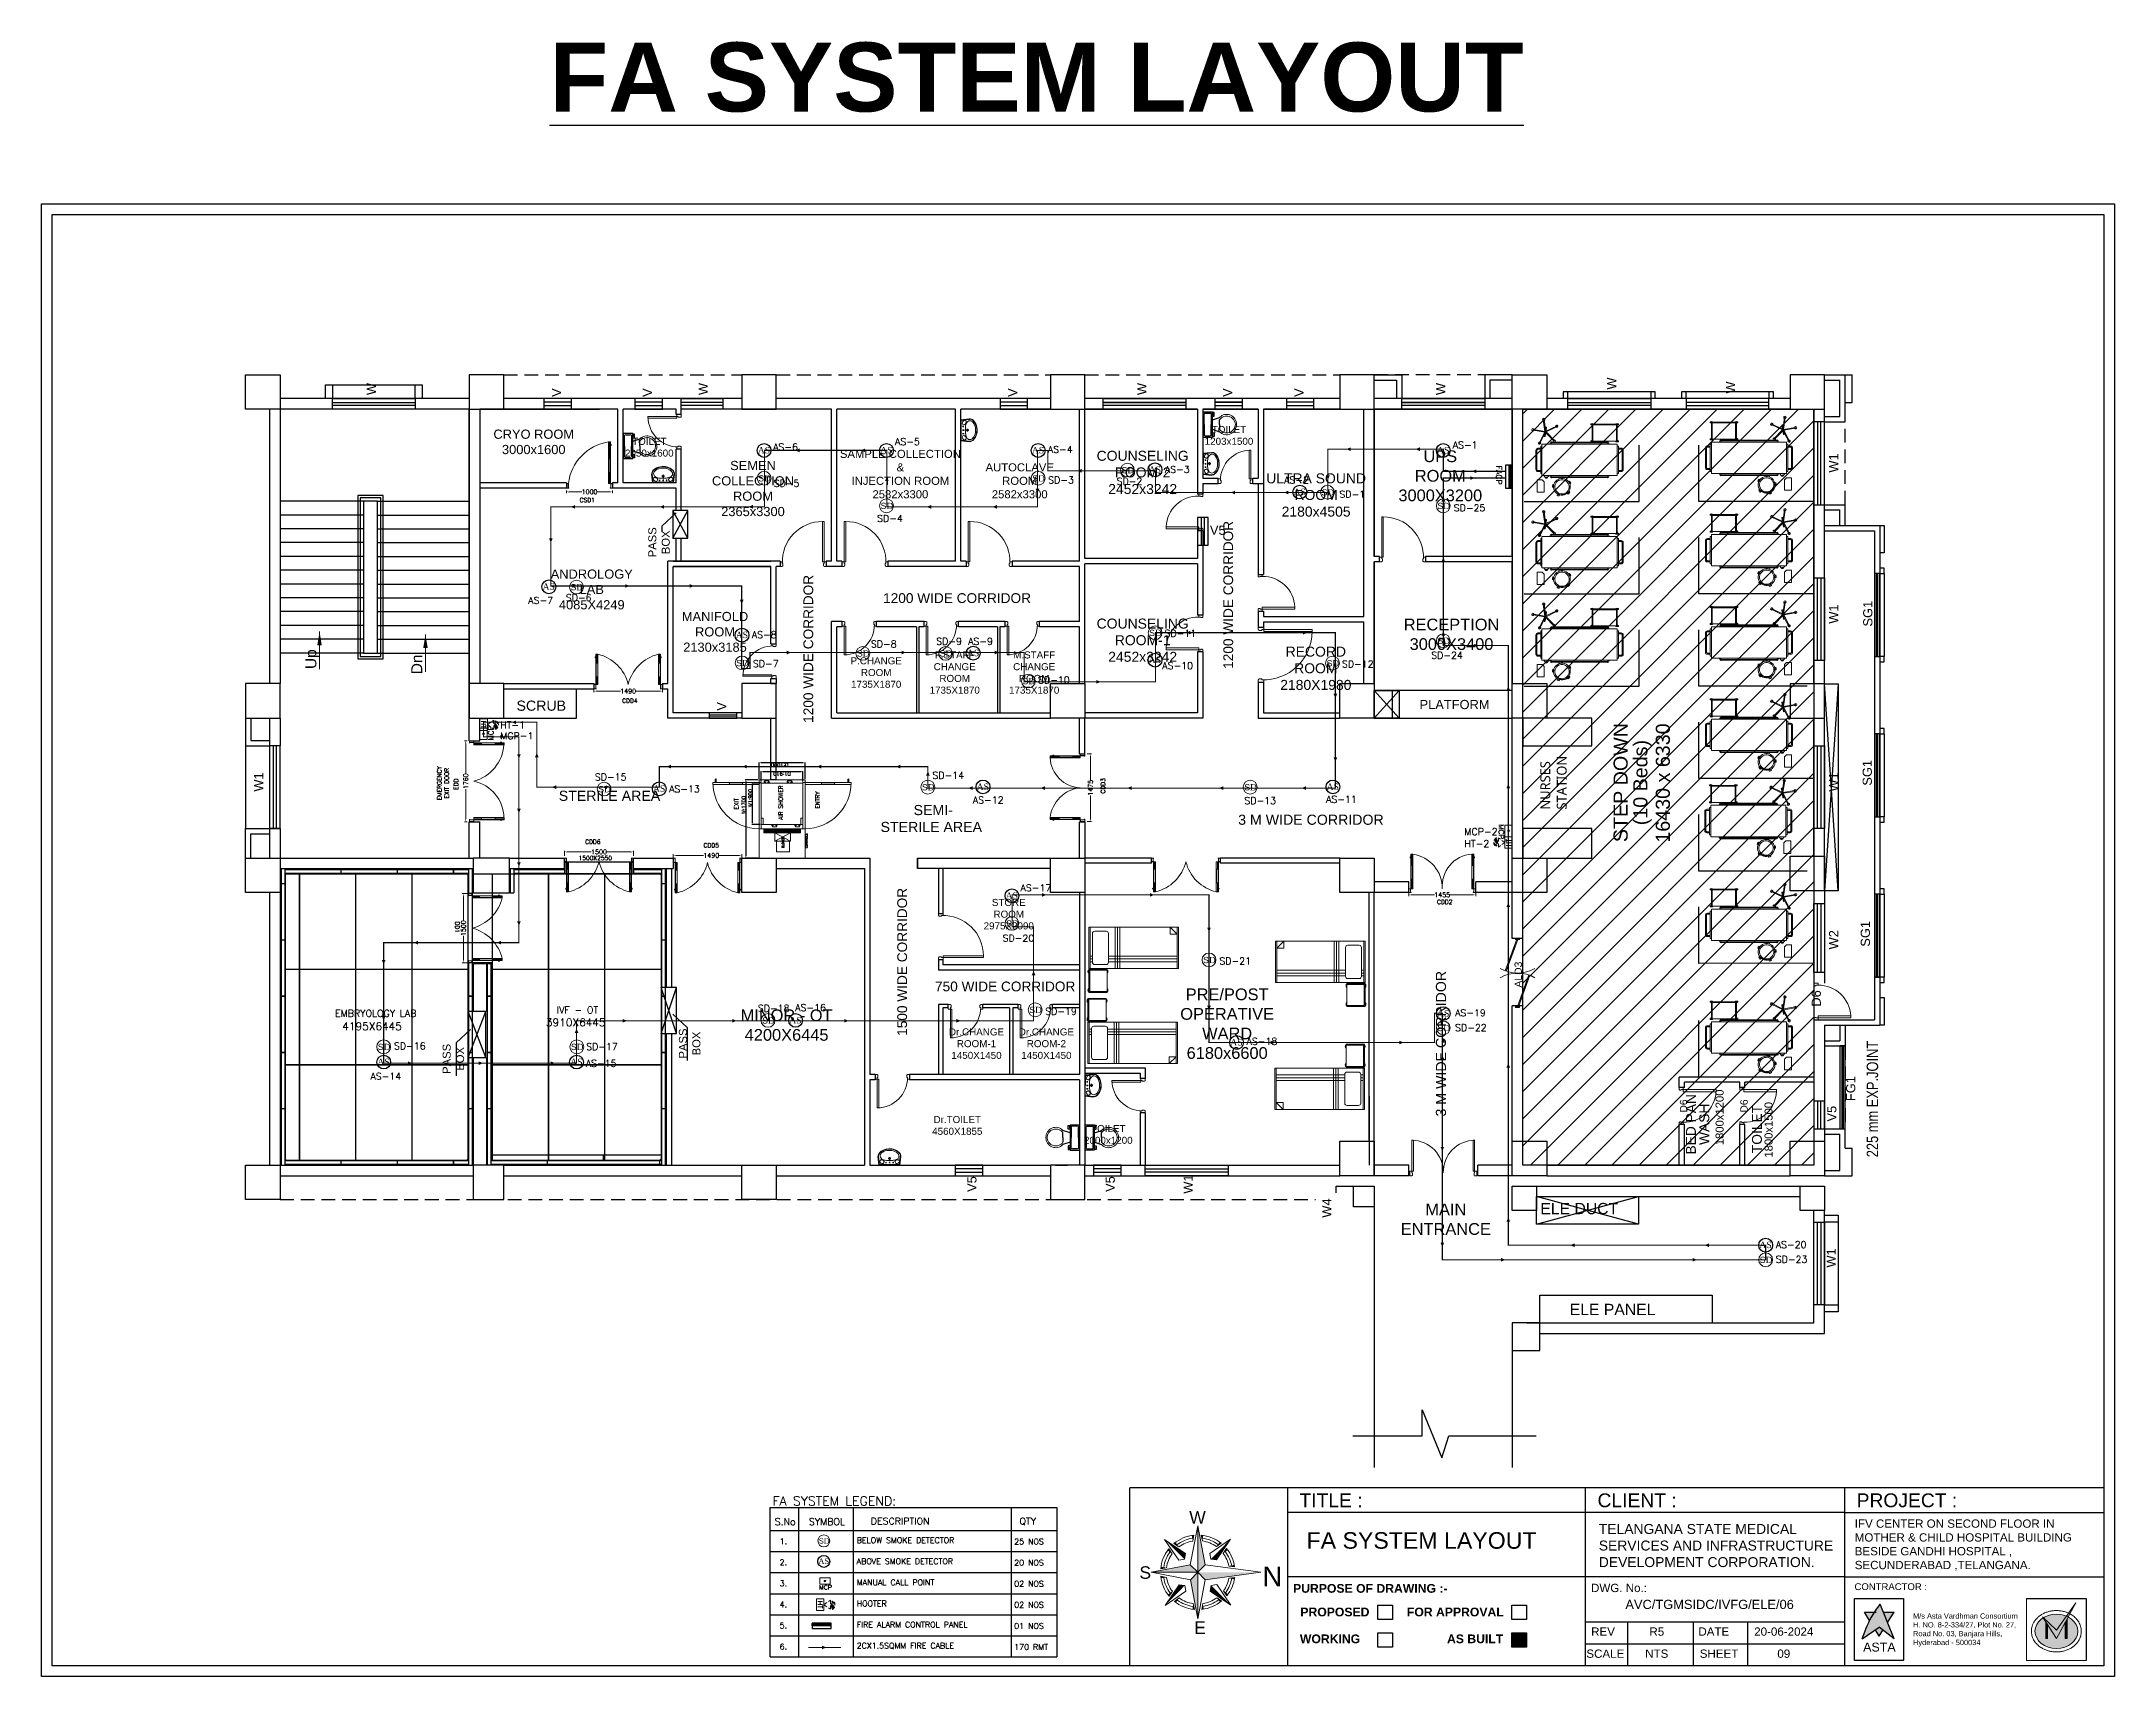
# Model space of a CAD drawing. Header units: millimetres. Extents: x 3552052 to 4144896, y -707811 to -630695.
# Drawn here: x 3856463 to 3901545, y -666235 to -630695 of the extents above; entities that cross this region are included whole.
import ezdxf
from ezdxf.enums import TextEntityAlignment as Align

# ---------------------------------------------------------------- set-up
doc = ezdxf.new("R2010")
doc.units = ezdxf.units.MM
doc.header["$LTSCALE"] = 6
doc.header["$MEASUREMENT"] = 0
for name, pattern in [('ACAD_ISO04W100', [30, 24, -3, 0, -3]), ('DASHED2', [0.375, 0.25, -0.125]), ('HIDDEN', [0.375, 0.25, -0.125])]:
    doc.linetypes.add(name, pattern=pattern)
doc.layers.get('0').update_dxf_attribs({"linetype": 'CONTINUOUS', "lineweight": 0})
doc.layers.get('Defpoints').update_dxf_attribs({"linetype": 'CONTINUOUS', "lineweight": 0})
for name, color, linetype, lineweight in [('0 Room description', 6, 'CONTINUOUS', 0), ('0 Room Dimensions', 7, 'CONTINUOUS', 0), ('0.0', 8, 'CONTINUOUS', 0), ('1200 Door', 144, 'CONTINUOUS', 0), ('80 mm Wall', 5, 'CONTINUOUS', 0), ('Ahlada 50mm Ceiling Panels', 191, 'CONTINUOUS', 0), ('Ahlada Coving', 3, 'CONTINUOUS', 0), ('AIR SHOWER', 7, 'CONTINUOUS', 0), ('axes', 40, 'ACAD_ISO04W100', 0), ('Bed', 33, 'CONTINUOUS', 0), ('BLOCK HACTH', 10, 'CONTINUOUS', 0), ('Chajja', 7, 'CONTINUOUS', 0), ('COL', 5, 'CONTINUOUS', 0), ('D.F', 251, 'CONTINUOUS', 0), ('DIM', 7, 'CONTINUOUS', 0), ('DOOR', 44, 'CONTINUOUS', 0), ('Double Leaf Door', 4, 'CONTINUOUS', 0), ('ELE-LIGHTING WIRRING', 7, 'CONTINUOUS', 0), ('FA-ABOVE SMOKE DETECTOR', 6, 'CONTINUOUS', 25), ('FA-BELOW SMOKE DERECTOR', 1, 'CONTINUOUS', 0), ('FA-ELECTRONIC HOOTER', 6, 'CONTINUOUS', 0), ('FA-FIRE ALARM CONTROL PANEL', 3, 'CONTINUOUS', 5), ('FA-FIRE TEXT', 7, 'CONTINUOUS', 0), ('FA-MNUAL CALL POINT', 10, 'CONTINUOUS', 0), ('formate text', 8, 'CONTINUOUS', 0), ('FUR', 21, 'CONTINUOUS', 0), ('furniture', 33, 'CONTINUOUS', 0), ('hatch', 252, 'CONTINUOUS', 0), ('JOINERY', 7, 'CONTINUOUS', 0), ('MEP_HVAC_COPPER_PIPE', 5, 'CONTINUOUS', 0), ('MEP_HVAC_TEXT', 7, 'CONTINUOUS', 0), ('P-Wall', 36, 'CONTINUOUS', 0), ('Partition-80WP', 7, 'CONTINUOUS', 0), ('Railing', 21, 'CONTINUOUS', 0), ('Single Leaf Door', 4, 'CONTINUOUS', 0), ('Staircase', 7, 'CONTINUOUS', 0), ('TEXT', 5, 'CONTINUOUS', 0), ('TITLE', 7, 'CONTINUOUS', 0), ('WALL', 8, 'CONTINUOUS', 0), ('walls', 1, 'CONTINUOUS', 0), ('WIN', 151, 'CONTINUOUS', 0), ('Window', 161, 'CONTINUOUS', 0)]:
    doc.layers.add(name, color=color, linetype=linetype, lineweight=lineweight)
doc.layers.add('FA-LOOPING', color=200, linetype='CONTINUOUS')
doc.styles.add('ARI', font='arial.ttf')
doc.styles.add('ARIAL', font='arial.ttf')
doc.styles.add('FORMATE', font='arialbd.ttf')
doc.styles.add('PDF Times New Roman', font='times.ttf')
doc.styles.add('ROMANS', font='romans.shx')
doc.styles.add('SIMPLEX', font='SIMPLEX')
doc.styles.get("Standard").update_dxf_attribs({"font": 'SIMPLEX'})
doc.styles.add('style3', font='arialbd.ttf')
doc.styles.add('VERDANA', font='verdana.ttf')
doc.linetypes.add('ZIGZAG', pattern='A,0.0001,-0.2,[131,ltypeshp.shx,S=0.2,R=0,X=-0.2,Y=0],-0.4,[131,ltypeshp.shx,S=0.2,R=180,X=0.2,Y=0],-0.2', length=0.8001)
doc.dimstyles.new('AEPL1', dxfattribs={"dimtxt": 100, "dimasz": 75, "dimexe": 25, "dimexo": 50, "dimtad": 0, "dimdec": 0, "dimtxsty": 'ROMANS', "dimcen": 2.5, "dimclrd": 7, "dimclre": 7, "dimclrt": 7, "dimadec": 0, "dimazin": 0, "dimtfac": 1, "dimtdec": 0, "dimtmove": 0, "dimatfit": 3, "dimfxl": 1, "dimlwd": 0, "dimlwe": 0, "dimarcsym": 0})
doc.dimstyles.new('BIGDFD', dxfattribs={"dimtxt": 8, "dimasz": 4, "dimexe": 1, "dimexo": 2, "dimtad": 1, "dimlfac": 10, "dimtxsty": 'Standard', "dimcen": 2.5, "dimclrd": 5, "dimclre": 3, "dimclrt": 1, "dimadec": 0, "dimazin": 0, "dimtfac": 1, "dimtmove": 0, "dimatfit": 3, "dimfxl": 1, "dimarcsym": 0})
doc.dimstyles.new('BIGDFD$0', dxfattribs={"dimtxt": 8, "dimasz": 4, "dimexe": 1, "dimexo": 2, "dimtad": 1, "dimlfac": 10, "dimtxsty": 'Standard', "dimcen": 2.5, "dimclrd": 5, "dimclre": 3, "dimclrt": 1, "dimadec": 0, "dimazin": 0, "dimtfac": 1, "dimtmove": 0, "dimatfit": 3, "dimfxl": 1, "dimarcsym": 0})
doc.dimstyles.new('int. dim', dxfattribs={"dimtxt": 900, "dimasz": 450, "dimexe": 150, "dimexo": 150, "dimgap": 150, "dimtad": 0, "dimdec": 0, "dimzin": 12, "dimdsep": 46, "dimtxsty": 'ARI', "dimblk": 'ARCHTICK', "dimcen": 1.5, "dimdle": 150, "dimclrd": 256, "dimclre": 256, "dimclrt": 7, "dimazin": 0, "dimtfac": 1, "dimtdec": 0, "dimtix": 1, "dimtmove": 2, "dimatfit": 3, "dimfxl": 1, "dimtolj": 1, "dimtzin": 0, "dimlwd": -1, "dimlwe": -1, "dimarcsym": 0})
doc.dimstyles.new('TEXT', dxfattribs={"dimscale": 0, "dimtxt": 500, "dimasz": 100, "dimexe": 75, "dimexo": 100, "dimgap": 50, "dimtad": 0, "dimdec": 0, "dimzin": 0, "dimdsep": 46, "dimtxsty": 'ARIAL', "dimblk": 'OBLIQUE', "dimcen": 0.09, "dimdle": 100, "dimclrd": 256, "dimclre": 256, "dimclrt": 6, "dimadec": 0, "dimazin": 0, "dimtfac": 1, "dimtdec": 0, "dimtofl": 0, "dimtmove": 2, "dimatfit": 3, "dimfxl": 1, "dimfrac": 2, "dimtolj": 1, "dimtzin": 0, "dimarcsym": 0})
pattern_1 = [(315, (67182.53736, 161949.4), (0.0883883476483, 0.0883883476483), [])]

msp = doc.modelspace()

# ---------------------------------------------------------------- texts
at = {"layer": 'ELE-LIGHTING WIRRING', "color": 7, "lineweight": -3, "attachment_point": 1, "style": 'ROMANS'}
for s, insert, char_height, width in [('{\\C256;FA SYSTEM LEGEND:}', (3872359.7, -662318.7), 200, 4776.923), ('{\\C256;S.No}', (3872409.2, -662795), 150, 383.957), ('{\\C256;SYMBOL}', (3873151.8, -662795), 150, 383.957), ('{\\C256;DESCRIPTION}', (3874498.4, -662782.9), 150, 383.957), ('{\\C256;QTY}', (3877730.9, -662782.9), 150, 383.957), ('{\\C256;1.}', (3872515.6, -663231.5), 125, 383.957), ('BELOW SMOKE DETECTOR', (3874192, -663210.7), 125, 4249.695), ('{\\C256;25 NOS}', (3877617.4, -663239.9), 125, 930.343), ('{\\C256;2.}', (3872515.6, -663689.9), 125, 383.957), ('ABOVE SMOKE DETECTOR', (3874192, -663669.1), 125, 4249.695), ('{\\C256;20 NOS}', (3877617.4, -663698.3), 125, 930.343), ('{\\C256;3.}', (3872515.6, -664148.3), 125, 383.957), ('MANUAL CALL POINT', (3874192, -664127.4), 125, 4249.695), ('{\\C256;02 NOS}', (3877617.4, -664156.7), 125, 930.343), ('{\\C256;4.}', (3872515.6, -664606.7), 125, 383.957), ('HOOTER', (3874192, -664585.8), 125, 4249.695), ('{\\C256;02 NOS}', (3877617.4, -664615), 125, 930.343), ('{\\C256;5.}', (3872515.6, -665065.1), 125, 383.957), ('FIRE ALARM CONTROL PANEL', (3874192, -665044.2), 125, 4249.695), ('{\\C256;01 NOS}', (3877617.4, -665073.4), 125, 930.343), ('{\\C256;6.}', (3872515.6, -665523.5), 125, 383.957), ('2CX1.5SQMM FIRE CABLE', (3874192, -665502.6), 125, 4249.695), ('{\\C256;170 RMT}', (3877617.4, -665531.8), 125, 930.343)]:
    msp.add_mtext(s, dxfattribs=dict(at, insert=insert, char_height=char_height, width=width))
at = {"layer": 'FA-FIRE TEXT', "color": 200, "lineweight": -3, "char_height": 150, "width": 349.838, "attachment_point": 1, "style": 'ROMANS'}
for s, insert in [('{\\C256;AS-6}', (3872373.6, -639432.1)), ('{\\C256;AS-5}', (3875024.2, -639319.7)), ('{\\C256;AS-4}', (3878348.8, -639488.6)), ('{\\C256;AS-1}', (3887152.1, -639391.4)), ('{\\C256;SD-3}', (3878354.4, -640150.6)), ('{\\C256;AS-3}', (3880892.6, -639923.2)), ('{\\C256;AS-2}', (3883485.6, -640153.1)), ('{\\C256;SD-5}', (3872386.4, -640226.5)), ('{\\C256;SD-2}', (3879843.8, -640181.6)), ('{\\C256;SD-1\\P}', (3884688, -640460.8)), ('{\\C256;SD-4}', (3874634.8, -640988.2)), ('{\\C256;SD-25}', (3887175.2, -640757.2)), ('{\\C256;AS-7}', (3867049.6, -642770.5)), ('{\\C256;SD-6}', (3867865.4, -642708.7)), ('{\\C256;AS-8}', (3871910.8, -643514.5)), ('{\\C256;SD-8}', (3874499.7, -643715)), ('{\\C256;SD-9}', (3875920.9, -643657)), ('{\\C256;AS-9}', (3876613.1, -643657.9)), ('{\\C256;SD-11}', (3880885.2, -643482.7)), ('{\\C256;SD-7}', (3871932.9, -644142.9)), ('{\\C256;AS-10}', (3880837.1, -644188.5)), ('{\\C256;SD-12}', (3884743.4, -644154.1)), ('{\\C256;SD-24}', (3886685.4, -643965.5)), ('{\\C256;SD-10}', (3878135.9, -644498.6)), ('{\\C256;HT-1}', (3866440, -645478.1)), ('{\\C256;MCP-1}', (3866439.5, -645712.7)), ('{\\C256;SD-15}', (3868497.3, -646610.1)), ('{\\C256;AS-13}', (3870111.2, -646865.9)), ('{\\C256;SD-14}', (3875837.8, -646573.1)), ('{\\C256;AS-12}', (3876717.3, -647107.9)), ('{\\C256;SD-13}', (3882622.7, -647121.4)), ('{\\C256;AS-11}', (3884397.7, -647091.3)), ('{\\C256;MCP-2}', (3887406.9, -647793.8)), ('{\\C256;HT-2}', (3887406.9, -648058.6)), ('{\\C256;AS-17}', (3877754.2, -649016.6)), ('{\\C256;SD-20}', (3877364.9, -650111)), ('{\\C256;SD-21}', (3882078.1, -650605.7)), ('{\\C256;SD-18}', (3872041.9, -651636.5)), ('{\\C256;AS-16}', (3872854.7, -651620.1)), ('{\\C256;SD-19}', (3878290.1, -651698.8)), ('{\\C256;AS-19}', (3887203.5, -651734)), ('{\\C256;SD-22}', (3887203.5, -652054.6)), ('{\\C256;SD-16}', (3864128.4, -652455.3)), ('{\\C256;SD-17}', (3868309.2, -652468.5)), ('{\\C256;AS-18}', (3882668.8, -652353.6)), ('{\\C256;AS-14}', (3863617.8, -653111.2)), ('{\\C256;AS-15}', (3868299.1, -652832)), ('{\\C256;AS-20}', (3894177.4, -656773.7)), ('{\\C256;SD-23}', (3894177.4, -657094.3))]:
    msp.add_mtext(s, dxfattribs=dict(at, insert=insert))
at = {"layer": 'formate text', "color": 7, "lineweight": 30, "ltscale": 100, "style": 'style3'}
msp.add_text('PURPOSE OF DRAWING :-', height=189.849, dxfattribs=at).set_placement((3883680.8, -664414.5, -120))
at = {"layer": 'formate text', "color": 7, "lineweight": 30, "style": 'FORMATE'}
for s, height, p in [('PROPOSED ', 189.85, (3885415.8, -664927.8, -120)), ('FOR APPROVAL', 189.849, (3888262.9, -664927.8, -120)), ('WORKING', 189.85, (3885140.4, -665511.2, -120)), ('AS BUILT', 189.85, (3888251.3, -665511.2, -120))]:
    msp.add_text(s, height=height, dxfattribs=at).set_placement(p, align=Align.RIGHT)
at = {"layer": 'MEP_HVAC_TEXT', "color": 0, "lineweight": -3, "insert": (3888220.2, -640412.8), "char_height": 125, "attachment_point": 3, "rotation": 269.99312, "style": 'VERDANA'}
msp.add_mtext_dynamic_manual_height_columns('\\pxqc;{\\Fromans|c0;\\C256; FACP}', width=669.486, gutter_width=750, heights=[0], dxfattribs=at)
at = {"layer": 'TITLE', "color": 7, "lineweight": 30, "style": 'ARIAL'}
for s, height, p in [('W', 271.8, (3881423.5, -662911.8, 0)), ('TITLE :', 300, (3883819.2, -662554.7)), ('CLIENT :', 300, (3890300.9, -662554.7)), ('PROJECT :', 300, (3895935.8, -662554.7)), ('S', 271.8, (3880339.6, -664111.3, 0)), ('DWG. No.:', 180, (3890161, -664399.6)), ('E', 271.8, (3881530.4, -665309.5, 0))]:
    msp.add_text(s, height=height, dxfattribs=at).set_placement(p)
at = {"layer": 'TITLE', "color": 5, "lineweight": -3, "style": 'ARIAL'}
msp.add_text('N', height=428.6, rotation=180, dxfattribs=at).set_placement((3883445.6, -663844.3, 0))
at = {"layer": 'TITLE', "color": 7, "lineweight": 30, "style": 'ARIAL'}
for s, p in [('REV', (3890421.2, -665258.4)), ('R5', (3891591, -665258.4)), ('DATE', (3892830.2, -665258.4)), ('20-06-2024', (3894351.8, -665258.4)), ('SCALE', (3890470.9, -665738.4)), ('NTS', (3891589.9, -665738.4)), ('SHEET', (3892943.9, -665738.4)), ('09', (3894351.8, -665738.4))]:
    msp.add_text(s, height=180, dxfattribs=at).set_placement(p, align=Align.MIDDLE_CENTER)
at = {"layer": 'TITLE', "color": 6, "lineweight": -3, "insert": (3878103.9, -630717.4), "char_height": 1500, "width": 36564.74, "attachment_point": 2, "style": 'ARIAL'}
msp.add_mtext('{\\L\\fArial|b1|i0|c0|p34;FA SYSTEM LAYOUT}', dxfattribs=at)
at = {"layer": 'TITLE', "color": 7, "lineweight": 30, "attachment_point": 1, "style": 'ARIAL'}
for s, insert, char_height in [('\\pxqc;FA SYSTEM LAYOUT', (3883778.5, -663097.6), 359.995), ('{\\C256;TELANGANA STATE MEDICAL SERVICES AND INFRASTRUCTURE DEVELOPMENT CORPORATION.}', (3890329.4, -662919.9), 215.997), ('\\pxql;IFV CENTER ON SECOND FLOOR IN MOTHER & CHILD HOSPITAL BUILDING BESIDE GANDHI HOSPITAL , SECUNDERABAD ,TELANGANA. ', (3895895.1, -662821.2), 179.9973), ('\\pxqc;AVC/TGMSIDC/IVFG/ELE/06', (3890042.8, -664567.8), 200)]:
    msp.add_mtext_dynamic_manual_height_columns(s, width=5392.273, gutter_width=12, heights=[0], dxfattribs=dict(at, insert=insert, char_height=char_height))

# ---------------------------------------------------------------- blocks, each defined once
blk = doc.blocks.new('Z$W@#5624')
at = {"layer": 'DOOR'}
for p, q in [((1770, 446), (949, 745)), ((1779, 470), (957, 769)), ((1122, 709), (1113, 685)), ((1610, 518), (1117, 697)), ((0, 499), (25, 499)), ((0, 400), (0, 499)), ((0, 400), (25, 400)), ((19, 429), (28, 453)), ((19, 429), (840, 130)), ((25, 400), (25, 499)), ((28, 453), (849, 154)), ((183, 369), (192, 393)), ((188, 381), (680, 202)), ((685, 214), (676, 190)), ((1614, 529), (1606, 506)), ((1779, 470), (1770, 446)), ((1798, 499), (1773, 499)), ((1773, 400), (1773, 499)), ((1798, 400), (1773, 400)), ((1798, 400), (1798, 499))]:
    blk.add_line(p, q, dxfattribs=at)
at = {"layer": 'DOOR', "color": 145, "extrusion": (0, 0, -1)}
for centre, start_param, end_param in [((0, 449), -0.523599, 0.523599), ((1798, 449), 2.617994, 3.665191)]:
    blk.add_ellipse(centre, major_axis=(899, 0), ratio=1, start_param=start_param, end_param=end_param, dxfattribs=at)
blk = doc.blocks.new('A$C19B8274B')
at = {"layer": 'DOOR'}
for p, q in [((-45, 925), (-80, 925)), ((-80, 50), (-80, 925)), ((-45, 50), (-45, 925)), ((-45, 50), (-80, 50)), ((-955, -50), (-955, -47.5)), ((-940, -35), (-942.5, -35)), ((-60, -35), (-57.5, -35)), ((-45, -50), (-45, -47.5))]:
    blk.add_line(p, q, dxfattribs=at)
for points in [[(-940, 15), (-955, 15), (-955, 50), (-1000, 50), (-1000, -50), (-955, -50)], [(-940, -35), (-940, 15)], [(-60, 15), (-45, 15), (-45, 50), (0, 50), (0, -50), (-45, -50)], [(-60, -35), (-60, 15)]]:
    blk.add_lwpolyline(points, dxfattribs=at)
at = {"layer": 'DOOR', "color": 145}
blk.add_arc((-80, 50), 875, 90, 182.29244, dxfattribs=at)
at = {"layer": 'DOOR'}
for centre, start, end in [((-955, -35), 270, 0), ((-45, -35), 180, 270)]:
    blk.add_arc(centre, 12.5, start, end, dxfattribs=at)
blk = doc.blocks.new('A$C6969112B')
at = {"layer": 'Bed', "color": 8}
for p, q in [((387, 1872), (116, 1872)), ((116, 1872), (116, 1719)), ((387, 1872), (387, 1762)), ((1374, 1709), (1186, 1807)), ((1421, 1704), (1194, 1823)), ((1421, 1704), (1464, 1956)), ((1438, 1701), (1481, 1953)), ((55, 1439), (34, 1391)), ((54, 1382), (34, 1391)), ((75, 1430), (54, 1382)), ((75, 1430), (55, 1439)), ((72, 1402), (64, 1406)), ((343, 1719), (116, 1719)), ((229, 1539), (227, 1517)), ((227, 1517), (279, 1511)), ((229, 1539), (281, 1533)), ((281, 1533), (279, 1511)), ((343, 1719), (387, 1762)), ((429, 1399), (408, 1396)), ((408, 1396), (414, 1344)), ((428, 1689), (478, 1729)), ((428, 1654), (478, 1615)), ((429, 1399), (436, 1347)), ((432, 1559), (432, 1557)), ((434, 343), (434, 1557)), ((451, 343), (451, 1557)), ((453, 1559), (453, 1557)), ((476, 1595), (476, 1561)), ((478, 1766), (1160, 1766)), ((478, 131), (478, 1766)), ((521, 1793), (1116, 1793)), ((521, 1766), (521, 1793)), ((1116, 1766), (1116, 1793)), ((1160, 131), (1160, 1766)), ((1162, 1595), (1162, 1561)), ((1185, 1559), (1185, 1557)), ((1186, 343), (1186, 1557)), ((1204, 343), (1204, 1557)), ((1205, 1559), (1205, 1557)), ((1409, 1685), (1229, 1510)), ((1425, 1676), (1242, 1497)), ((1324, 1707), (1324, 1710)), ((1329, 1699), (1522, 1666)), ((1332, 1716), (1525, 1683)), ((1340, 1697), (1343, 1714)), ((1425, 1676), (1538, 1447)), ((1438, 1701), (1691, 1738)), ((1443, 1679), (1554, 1454)), ((1483, 1690), (1694, 1721)), ((1512, 1667), (1515, 1685)), ((1530, 1671), (1531, 1675)), ((76, 1196), (91, 1212)), ((116, 1161), (76, 1196)), ((130, 1178), (91, 1212)), ((120, 1198), (114, 1191)), ((116, 1161), (130, 1178)), ((347, 1187), (301, 1160)), ((313, 1141), (301, 1160)), ((358, 1168), (313, 1141)), ((358, 1168), (347, 1187)), ((436, 1347), (414, 1344)), ((1234, 703), (1212, 703)), ((1212, 703), (1212, 650)), ((1223, 650), (1212, 650)), ((1223, 131), (1223, 676)), ((1223, 676), (1594, 676)), ((1223, 659), (1577, 659)), ((1234, 703), (1234, 676)), ((1577, 659), (1577, 148)), ((1605, 703), (1583, 703)), ((1583, 703), (1583, 676)), ((1594, 676), (1594, 131)), ((1605, 650), (1594, 650)), ((1605, 703), (1605, 650)), ((432, 340), (432, 343)), ((453, 340), (453, 343)), ((476, 304), (476, 339)), ((1160, 131), (478, 131)), ((521, 105), (521, 131)), ((1116, 105), (521, 105)), ((1116, 105), (1116, 131)), ((1162, 304), (1162, 339)), ((1185, 340), (1185, 343)), ((1205, 340), (1205, 343)), ((1223, 157), (1212, 157)), ((1212, 157), (1212, 105)), ((1234, 105), (1212, 105)), ((1577, 148), (1223, 148)), ((1594, 131), (1223, 131)), ((1234, 131), (1234, 105)), ((1583, 131), (1583, 105)), ((1605, 105), (1583, 105)), ((1605, 157), (1594, 157)), ((1605, 157), (1605, 105))]:
    blk.add_line(p, q, dxfattribs=at)
for points in [[(565, 1793), (565, 1854, -0.414214), (608, 1897), (1029, 1897, -0.414214), (1073, 1854), (1073, 1793)], [(587, 1793), (587, 1854, -0.414214), (608, 1875), (1029, 1875, -0.414214), (1051, 1854), (1051, 1793)], [(476, 1593), (451, 1585, 0.318781), (430, 1563), (430, 1559), (455, 1559), (455, 1563), (476, 1563)], [(1162, 1593), (1186, 1585, -0.318781), (1208, 1563), (1208, 1559), (1182, 1559), (1182, 1563), (1162, 1563)], [(476, 307), (451, 314, -0.318781), (430, 336), (430, 340), (455, 340), (455, 336), (476, 336)], [(1073, 105), (1073, 44, -0.414214), (1029, 0), (608, 0, -0.414214), (565, 44), (565, 105)], [(1051, 105), (1051, 44, -0.414214), (1029, 22), (608, 22, -0.414214), (587, 44), (587, 105)], [(1162, 307), (1186, 314, 0.318781), (1208, 336), (1208, 340), (1182, 340), (1182, 336), (1162, 336)]]:
    blk.add_lwpolyline(points, format="xyb", dxfattribs=at)
for points in [[(432, 1557), (453, 1557)], [(476, 1595), (478, 1595)], [(476, 1561), (478, 1561)], [(1162, 1595), (1160, 1595)], [(1162, 1561), (1160, 1561)], [(1205, 1557), (1185, 1557)], [(432, 343), (453, 343)], [(476, 339), (478, 339)], [(476, 304), (478, 304)], [(1162, 339), (1160, 339)], [(1162, 304), (1160, 304)], [(1205, 343), (1185, 343)]]:
    blk.add_lwpolyline(points, dxfattribs=at)
blk.add_circle((435, 1672), 9.27, dxfattribs=at)
for centre, radius, start, end in [((441, 1672), 21.4, 125.427, 234.573), ((1289, 676), 80.7, 161.0754, 198.9246), ((1158, 676), 80.7, 0, 18.9246), ((1660, 676), 80.7, 161.0754, 180), ((1529, 676), 80.7, 341.0754, 18.9246), ((1289, 131), 80.7, 161.0754, 198.9246), ((1158, 131), 80.7, 341.0754, 0), ((1660, 131), 80.7, 180, 198.9246), ((1529, 131), 80.7, 341.0754, 18.9246)]:
    blk.add_arc(centre, radius, start, end, dxfattribs=at)
at = {"layer": 'Bed', "color": 8, "extrusion": (0, 0, -1)}
for centre, major_axis, start_param, end_param in [((1184, 1818), (18.5, 18.5), 1.608733, 7.212244), ((1189, 1814), (4.94, 4.94), 2.839692, 4.403974), ((1427, 1691), (194, 194), 4.403974, 4.417003), ((1191, 1817), (4.94, 4.94), 4.417003, 5.981285), ((1474, 1962), (18.5, 18.5), 2.86537, 8.468881), ((1471, 1955), (4.94, 4.94), 4.096329, 5.660611), ((1427, 1691), (194, 194), -0.622575, -0.609545), ((1474, 1954), (4.94, 4.94), -0.609545, 0.954736), ((114, 1384), (-57.1, 57.1), 5.588367, 6.248962), ((232, 1332), (-182, 20), -0.000636, 6.282549), ((232, 1332), (-123, 123), 4.624291, 5.911682), ((-5, 1437), (-57.1, 57.1), 2.446775, 3.107369), ((232, 1332), (-154, 17), -0.00023, 6.282955), ((261, 1590), (-57.1, 57.1), 3.707499, 4.368094), ((247, 1460), (-57.1, 57.1), 0.565907, 1.226501), ((487, 1380), (-57.1, 57.1), 5.038602, 5.699197), ((357, 1363), (-57.1, 57.1), 1.897009, 2.557604), ((1230, 1499), (18.5, 18.5), 0.352096, 5.955607), ((1234, 1505), (4.94, 4.94), 3.160366, 4.724648), ((1427, 1691), (-194, 194), 4.718133, 4.731162), ((1237, 1502), (4.94, 4.94), 1.583055, 3.147337), ((1331, 1705), (4.94, 4.94), 2.525533, 4.096329), ((1331, 1709), (4.94, 4.94), 4.096329, 5.667125), ((1549, 1444), (18.5, 18.5), -0.904541, 4.69897), ((1523, 1672), (4.94, 4.94), 0.954736, 2.525533), ((1524, 1676), (4.94, 4.94), -0.61606, 0.954736), ((1544, 1450), (4.94, 4.94), 1.903729, 3.468011), ((1427, 1691), (194, 194), 1.8907, 1.903729), ((1547, 1451), (4.94, 4.94), 0.326418, 1.8907), ((1699, 1730), (18.5, 18.5), 4.122007, 9.725518), ((1692, 1731), (4.94, 4.94), -0.930219, 0.634062), ((1693, 1728), (4.94, 4.94), 0.647092, 2.211374), ((1427, 1691), (-194, 194), 2.204859, 2.217888), ((146, 1236), (-57.1, 57.1), 4.308534, 4.969129), ((61, 1137), (-57.1, 57.1), 1.166941, 1.827536), ((363, 1107), (-57.1, 57.1), 6.205277, 6.865872), ((296, 1220), (-57.1, 57.1), 3.063684, 3.724279)]:
    blk.add_ellipse(centre, major_axis=major_axis, ratio=1, start_param=start_param, end_param=end_param, dxfattribs=at)
blk = doc.blocks.new('1000')
at = {"layer": 'DOOR'}
for p, q in [((0, -111, 0), (0, 0)), ((0, 0), (55, 0, 0)), ((945, 0, 0), (945, -2, 0)), ((1000, 0), (945, 0, 0)), ((1000, -111, 0), (1000, 0)), ((55, -111, 0), (0, -111, 0)), ((55, 0, 0), (55, -3, 0)), ((70, -55, 0), (55, -55, 0)), ((55, -55, 0), (55, -111, 0)), ((55, -111, 0), (55, -1001, 0)), ((111, -111, 0), (55, -111, 0)), ((70, -15, 0), (68, -15, 0)), ((70, -15, 0), (70, -55, 0)), ((111, -1001, 0), (111, -111, 0)), ((930, -15, 0), (930, -55, 0)), ((930, -15, 0), (932, -15, 0)), ((930, -55, 0), (945, -55, 0)), ((945, -55, 0), (945, -111, 0)), ((945, -111, 0), (1000, -111, 0)), ((55, -1001, 0), (111, -1001, 0))]:
    blk.add_line(p, q, dxfattribs=at)
for centre, start_param, end_param in [((55, -15, 0), 3.926897, 5.497693), ((945, -15, 0), -0.785492, 0.785304)]:
    blk.add_ellipse(centre, major_axis=(-8.84, 8.84, 0), ratio=1, start_param=start_param, end_param=end_param, dxfattribs=at)
at = {"layer": 'DOOR', "color": 145}
blk.add_ellipse((71, -128, 0), major_axis=(597, 637, 0), ratio=0.999944, start_param=3.940126, end_param=5.484659, dxfattribs=at)
blk = doc.blocks.new('_Oblique')
at = {"color": 0, "linetype": 'ByBlock', "lineweight": -2}
blk.add_line((-0.5, -0.5), (0.5, 0.5), dxfattribs=at)
blk = doc.blocks.new('A$C45A5314D')
at = {"layer": 'furniture', "color": 6, "ltscale": 0.75}
for p, q in [((-1962, 946), (-1950, 946)), ((-1962, 946), (-1950, 946)), ((-1962, 946), (-1962, 887)), ((-1962, 944), (-1950, 944)), ((-1962, 943), (-1950, 943)), ((-1962, 941), (-1950, 941)), ((-1962, 939), (-1950, 939)), ((-1962, 936), (-1950, 936)), ((-1962, 932), (-1950, 932)), ((-1962, 927), (-1950, 927)), ((-1962, 921), (-1950, 921)), ((-1962, 913), (-1950, 913)), ((-1962, 907), (-1950, 907)), ((-1962, 902), (-1950, 902)), ((-1950, 967), (-1550, 967)), ((-1950, 467), (-1950, 967)), ((-1930, 948), (-1930, 487)), ((-1930, 948), (-1550, 948)), ((-1550, 967), (-1550, 467)), ((-1538, 946), (-1550, 946)), ((-1538, 946), (-1550, 946)), ((-1538, 944), (-1550, 944)), ((-1538, 943), (-1550, 943)), ((-1538, 941), (-1550, 941)), ((-1538, 939), (-1550, 939)), ((-1538, 936), (-1550, 936)), ((-1538, 932), (-1550, 932)), ((-1538, 927), (-1550, 927)), ((-1538, 921), (-1550, 921)), ((-1538, 913), (-1550, 913)), ((-1538, 907), (-1550, 907)), ((-1538, 902), (-1550, 902)), ((-1538, 946), (-1538, 887)), ((-1962, 898), (-1950, 898)), ((-1962, 895), (-1950, 895)), ((-1962, 892), (-1950, 892)), ((-1962, 891), (-1950, 891)), ((-1962, 889), (-1950, 889)), ((-1962, 888), (-1950, 888)), ((-1962, 887), (-1950, 887)), ((-1962, 545), (-1950, 545)), ((-1962, 545), (-1950, 545)), ((-1962, 545), (-1962, 486)), ((-1962, 543), (-1950, 543)), ((-1962, 542), (-1950, 542)), ((-1962, 540), (-1950, 540)), ((-1962, 538), (-1950, 538)), ((-1962, 535), (-1950, 535)), ((-1962, 531), (-1950, 531)), ((-1962, 526), (-1950, 526)), ((-1962, 520), (-1950, 520)), ((-1962, 512), (-1950, 512)), ((-1962, 506), (-1950, 506)), ((-1962, 501), (-1950, 501)), ((-1962, 497), (-1950, 497)), ((-1962, 494), (-1950, 494)), ((-1962, 491), (-1950, 491)), ((-1962, 490), (-1950, 490)), ((-1962, 488), (-1950, 488)), ((-1962, 487), (-1950, 487)), ((-1962, 486), (-1950, 486)), ((-1962, 486), (-1950, 486)), ((-1550, 467), (-1950, 467)), ((-1550, 487), (-1930, 487)), ((-1538, 898), (-1550, 898)), ((-1538, 895), (-1550, 895)), ((-1538, 892), (-1550, 892)), ((-1538, 891), (-1550, 891)), ((-1538, 889), (-1550, 889)), ((-1538, 888), (-1550, 888)), ((-1538, 887), (-1550, 887)), ((-1538, 545), (-1550, 545)), ((-1538, 545), (-1550, 545)), ((-1538, 543), (-1550, 543)), ((-1538, 542), (-1550, 542)), ((-1538, 540), (-1550, 540)), ((-1538, 538), (-1550, 538)), ((-1538, 535), (-1550, 535)), ((-1538, 531), (-1550, 531)), ((-1538, 526), (-1550, 526)), ((-1538, 520), (-1550, 520)), ((-1538, 512), (-1550, 512)), ((-1538, 506), (-1550, 506)), ((-1538, 501), (-1550, 501)), ((-1538, 497), (-1550, 497)), ((-1538, 494), (-1550, 494)), ((-1538, 491), (-1550, 491)), ((-1538, 490), (-1550, 490)), ((-1538, 488), (-1550, 488)), ((-1538, 487), (-1550, 487)), ((-1538, 486), (-1550, 486)), ((-1538, 545), (-1538, 486))]:
    blk.add_line(p, q, dxfattribs=at)
at = {"layer": 'furniture', "color": 6}
for p, q in [((0, 450), (-1950, 450)), ((-1950, 450), (-1950, -450)), ((-1920, 450), (-1920, -450)), ((-1920, 300), (-1869, 300)), ((-1920, 241), (-1869, 241)), ((-1920, 182), (-1869, 182)), ((-1869, 313), (-1869, -313)), ((-1572, 362), (-1820, 362)), ((-1523, 313), (-1523, -313)), ((-1523, 300), (-30, 300)), ((-1523, 241), (-30, 241)), ((-1523, 182), (-30, 182)), ((-1377, -450), (-1377, 450)), ((-1327, -450), (-1327, 450)), ((-1277, -450), (-1277, 450)), ((-30, -450), (-30, 450)), ((0, -450), (0, 450)), ((-1950, -450), (0, -450)), ((-1820, -362), (-1572, -362)), ((-180, -450), (-30, -300)), ((-180, -450), (-180, -300)), ((-30, -300), (-180, -300))]:
    blk.add_line(p, q, dxfattribs=at)
at = {"layer": 'furniture', "color": 6, "ltscale": 0.75}
for centre, start, end in [((-1876, 917), 161.0754, 198.9247), ((-1624, 917), 341.0754, 18.9247), ((-1876, 516), 161.0754, 198.9247), ((-1624, 516), 341.0754, 18.9247)]:
    blk.add_arc(centre, 91.1, start, end, dxfattribs=at)
at = {"layer": 'furniture', "color": 6}
for centre, start, end in [((-1820, 313), 90, 180), ((-1572, 313), 0, 90), ((-1820, -313), 180, 270), ((-1572, -313), 270, 0)]:
    blk.add_arc(centre, 49.2, start, end, dxfattribs=at)
blk = doc.blocks.new('21500')
at = {"layer": 'DOOR'}
for p, q in [((68, 100), (68, 770)), ((68, 770), (102, 770)), ((102, 100), (102, 770)), ((1398, 100), (1398, 770)), ((1432, 770), (1398, 770)), ((1432, 100), (1432, 770)), ((68, 100), (102, 100)), ((68, 0), (68, 2)), ((82, 15), (80, 15)), ((1432, 100), (1398, 100)), ((1418, 15), (1420, 15)), ((1432, 0), (1432, 2))]:
    blk.add_line(p, q, dxfattribs=at)
for points in [[(82, 65), (68, 65), (68, 100), (22, 100), (22, 0), (68, 0)], [(82, 15), (82, 65)], [(1418, 65), (1432, 65), (1432, 100), (1478, 100), (1478, 0), (1432, 0)], [(1418, 15), (1418, 65)]]:
    blk.add_lwpolyline(points, dxfattribs=at)
at = {"layer": 'DOOR', "color": 145}
for centre, start, end in [((64, 84), 358.4209, 89.721), ((1436, 84), 90.279, 181.5791)]:
    blk.add_arc(centre, 686, start, end, dxfattribs=at)
at = {"layer": 'DOOR'}
for centre, start, end in [((68, 15), 270, 0), ((1432, 15), 180, 270)]:
    blk.add_arc(centre, 12.5, start, end, dxfattribs=at)
blk = doc.blocks.new('_ArchTick')
at = {"color": 0, "linetype": 'ByBlock', "const_width": 0.15}
blk.add_lwpolyline([(-0.5, -0.5), (0.5, 0.5)], dxfattribs=at)
blk = doc.blocks.new('Z$W@#1841')
at = {"layer": 'DOOR'}
blk.add_lwpolyline([(482, 633), (482, -167), (533, -167), (533, 633)], close=True, dxfattribs=at)
for points in [[(-254, -218), (-268, -218), (-268, -167), (-317, -167), (-317, -267), (-268, -267), (-268, -265, 0.414214), (-256, -254), (-254, -254)], [(519, -218), (533, -218), (533, -167), (583, -167), (583, -267), (533, -267), (533, -265, -0.414214), (522, -254), (519, -254)]]:
    blk.add_lwpolyline(points, format="xyb", close=True, dxfattribs=at)
at = {"layer": 'DOOR', "color": 145}
blk.add_arc((518, -152), 786, 92.6177, 181.1129, dxfattribs=at)
blk = doc.blocks.new('750')
at = {"layer": 'DOOR'}
for p, q in [((-50, 705), (-47.5, 705)), ((-35, 690), (-35, 692.5)), ((-50, 45), (-47.5, 45)), ((-35, 60), (-35, 57.5)), ((50, 45), (50, 80)), ((50, 80), (675, 80)), ((50, 45), (675, 45)), ((675, 45), (675, 80))]:
    blk.add_line(p, q, dxfattribs=at)
for points in [[(15, 690), (15, 705), (50, 705), (50, 750), (-50, 750), (-50, 705)], [(-35, 690), (15, 690)], [(15, 60), (15, 45), (50, 45), (50, 0), (-50, 0), (-50, 45)], [(-35, 60), (15, 60)]]:
    blk.add_lwpolyline(points, dxfattribs=at)
for centre, start, end in [((-35, 705), 180, 270), ((-35, 45), 90, 180)]:
    blk.add_arc(centre, 12.5, start, end, dxfattribs=at)
at = {"layer": 'DOOR', "color": 145}
blk.add_arc((15, 45), 660, 0, 90, dxfattribs=at)
blk = doc.blocks.new('*D877')
at = {"layer": 'Defpoints', "color": 0, "linetype": 'ByBlock', "transparency": 16777216}
for p in [(3912224, -691043), (3910724, -691176), (3912224, -691176)]:
    blk.add_point(p, dxfattribs=at)
at = {"layer": 'DIM', "color": 7, "linetype": 'ByBlock', "lineweight": 0, "transparency": 16777216}
for p, q in [((3910724, -691126), (3910724, -691018)), ((3910799, -691043), (3911305, -691043)), ((3912149, -691043), (3911644, -691043)), ((3912224, -691126), (3912224, -691018))]:
    blk.add_line(p, q, dxfattribs=at)
at = {"layer": 'DIM', "color": 7, "linetype": 'ByBlock', "transparency": 16777216}
for points in [[(3910799, -691031), (3910799, -691056), (3910724, -691043)], [(3912149, -691031), (3912149, -691056), (3912224, -691043)]]:
    blk.add_solid(points, dxfattribs=at)
at = {"layer": 'DIM', "color": 7, "linetype": 'ByBlock', "lineweight": -3, "transparency": 16777216, "insert": (3911474, -691043), "char_height": 100, "attachment_point": 5, "style": 'ROMANS'}
blk.add_mtext('1500', dxfattribs=at)
blk = doc.blocks.new('*D878')
at = {"layer": 'Defpoints', "color": 0, "linetype": 'ByBlock', "transparency": 16777216}
for p in [(3913089, -691291), (3914579, -691119), (3914579, -691291)]:
    blk.add_point(p, dxfattribs=at)
at = {"layer": 'DIM', "color": 7, "linetype": 'ByBlock', "lineweight": 0, "transparency": 16777216}
for p, q in [((3913089, -691241), (3913089, -691094)), ((3914579, -691241), (3914579, -691094)), ((3913164, -691119), (3913746, -691119)), ((3914504, -691119), (3914085, -691119))]:
    blk.add_line(p, q, dxfattribs=at)
at = {"layer": 'DIM', "color": 7, "linetype": 'ByBlock', "transparency": 16777216}
for points in [[(3913164, -691107), (3913164, -691132), (3913089, -691119)], [(3914504, -691107), (3914504, -691132), (3914579, -691119)]]:
    blk.add_solid(points, dxfattribs=at)
at = {"layer": 'DIM', "color": 7, "linetype": 'ByBlock', "lineweight": -3, "transparency": 16777216, "insert": (3913916, -691119), "char_height": 100, "attachment_point": 5, "style": 'ROMANS'}
blk.add_mtext('1490', dxfattribs=at)
blk = doc.blocks.new('*D879')
at = {"layer": 'Defpoints', "color": 0, "linetype": 'ByBlock', "transparency": 16777216}
for p in [(3911364, -687444), (3912854, -687444), (3912854, -687549)]:
    blk.add_point(p, dxfattribs=at)
at = {"layer": 'DIM', "color": 7, "linetype": 'ByBlock', "lineweight": 0, "transparency": 16777216}
for p, q in [((3911364, -687494), (3911364, -687574)), ((3911439, -687549), (3911940, -687549)), ((3912779, -687549), (3912279, -687549)), ((3912854, -687494), (3912854, -687574))]:
    blk.add_line(p, q, dxfattribs=at)
at = {"layer": 'DIM', "color": 7, "linetype": 'ByBlock', "transparency": 16777216}
for points in [[(3911439, -687537), (3911439, -687562), (3911364, -687549)], [(3912779, -687537), (3912779, -687562), (3912854, -687549)]]:
    blk.add_solid(points, dxfattribs=at)
at = {"layer": 'DIM', "color": 7, "linetype": 'ByBlock', "lineweight": -3, "transparency": 16777216, "insert": (3912109, -687549), "char_height": 100, "attachment_point": 5, "style": 'ROMANS'}
blk.add_mtext('1490', dxfattribs=at)
blk = doc.blocks.new('*D880')
at = {"layer": 'Defpoints', "color": 0, "linetype": 'ByBlock', "transparency": 16777216}
for p in [(3929084, -691812), (3930539, -691812), (3930539, -691977)]:
    blk.add_point(p, dxfattribs=at)
at = {"layer": 'DIM', "color": 7, "linetype": 'ByBlock', "lineweight": 0, "transparency": 16777216}
for p, q in [((3929084, -691862), (3929084, -692002)), ((3929159, -691977), (3929642, -691977)), ((3930464, -691977), (3929982, -691977)), ((3930539, -691862), (3930539, -692002))]:
    blk.add_line(p, q, dxfattribs=at)
at = {"layer": 'DIM', "color": 7, "linetype": 'ByBlock', "transparency": 16777216}
for points in [[(3929159, -691964), (3929159, -691989), (3929084, -691977)], [(3930464, -691964), (3930464, -691989), (3930539, -691977)]]:
    blk.add_solid(points, dxfattribs=at)
at = {"layer": 'DIM', "color": 7, "linetype": 'ByBlock', "lineweight": -3, "transparency": 16777216, "insert": (3929812, -691977), "char_height": 100, "attachment_point": 5, "style": 'ROMANS'}
blk.add_mtext('1455', dxfattribs=at)
blk = doc.blocks.new('1500x80')
at = {"layer": 'Double Leaf Door'}
for points in [[(99336, -25418), (99341, -25418), (99341, -25121), (99336, -25121)], [(99380, -25121), (99375, -25121), (99375, -25418), (99380, -25418)], [(100704, -25121), (100709, -25121), (100709, -25418), (100704, -25418)], [(100748, -25418), (100743, -25418), (100743, -25121), (100748, -25121)]]:
    blk.add_hatch(color=6, dxfattribs=at).paths.add_polyline_path(points)
at = {"layer": 'Double Leaf Door', "color": 8}
for p, q in [((99322, -24985), (99322, -25003)), ((99336, -24983), (99324, -24983)), ((99324, -25005), (99336, -25005)), ((99336, -25582), (99336, -24928)), ((99336, -24928), (99380, -24928)), ((99336, -24983), (99336, -25005)), ((99358, -25121), (99358, -24928)), ((99380, -24928), (99380, -25582)), ((100748, -24928), (100704, -24928)), ((100704, -24928), (100704, -25582)), ((100726, -25121), (100726, -24928)), ((100748, -25582), (100748, -24928)), ((100748, -24983), (100760, -24983)), ((100748, -24983), (100748, -25005)), ((100760, -25005), (100748, -25005)), ((100762, -24985), (100762, -25003)), ((99292, -25582), (99292, -25662)), ((99332, -25582), (99292, -25582)), ((99292, -25662), (99332, -25662)), ((99294, -25584), (99294, -25660)), ((99330, -25584), (99294, -25584)), ((99294, -25660), (99332, -25660)), ((99330, -25659), (99330, -25584)), ((99342, -25659), (99330, -25659)), ((99332, -25657), (99332, -25582)), ((99344, -25657), (99332, -25657)), ((99332, -25660), (99342, -25660)), ((99332, -25662), (99344, -25662)), ((99380, -25582), (99336, -25582)), ((99342, -25660), (99342, -25659)), ((99344, -25662), (99344, -25657)), ((99358, -25582), (99358, -25418)), ((100704, -25582), (100748, -25582)), ((100726, -25582), (100726, -25418)), ((100740, -25662), (100740, -25657)), ((100740, -25657), (100752, -25657)), ((100752, -25662), (100740, -25662)), ((100742, -25660), (100742, -25659)), ((100742, -25659), (100754, -25659)), ((100752, -25660), (100742, -25660)), ((100752, -25657), (100752, -25582)), ((100752, -25582), (100792, -25582)), ((100790, -25660), (100752, -25660)), ((100792, -25662), (100752, -25662)), ((100754, -25659), (100754, -25584)), ((100754, -25584), (100790, -25584)), ((100790, -25584), (100790, -25660)), ((100792, -25582), (100792, -25662))]:
    blk.add_line(p, q, dxfattribs=at)
at = {"layer": 'Double Leaf Door', "color": 6}
for p, q in [((99380, -25121), (99336, -25121)), ((99336, -25121), (99336, -25418)), ((99341, -25418), (99341, -25121)), ((99375, -25418), (99375, -25121)), ((99380, -25418), (99380, -25121)), ((100704, -25418), (100704, -25121)), ((100704, -25121), (100748, -25121)), ((100709, -25418), (100709, -25121)), ((100743, -25418), (100743, -25121)), ((100748, -25121), (100748, -25418)), ((99336, -25418), (99380, -25418)), ((100748, -25418), (100704, -25418))]:
    blk.add_line(p, q, dxfattribs=at)
at = {"layer": 'Double Leaf Door', "color": 6, "ltscale": 100}
for p, q in [((99375, -25121), (99375, -25418)), ((100709, -25121), (100709, -25418))]:
    blk.add_line(p, q, dxfattribs=at)
at = {"layer": 'Double Leaf Door', "color": 6}
for points in [[(99336, -25121), (99336, -25418), (99341, -25418), (99341, -25121), (99336, -25121)], [(99380, -25121), (99380, -25418), (99375, -25418), (99375, -25121), (99380, -25121)], [(100704, -25121), (100704, -25418), (100709, -25418), (100709, -25121), (100704, -25121)], [(100748, -25121), (100748, -25418), (100743, -25418), (100743, -25121), (100748, -25121)]]:
    blk.add_lwpolyline(points, dxfattribs=at)
at = {"layer": 'Double Leaf Door', "ltscale": 5000}
for points in [[(99336, -25121), (99336, -25418), (99341, -25418), (99341, -25121), (99336, -25121)], [(100748, -25121), (100748, -25418), (100743, -25418), (100743, -25121), (100748, -25121)]]:
    blk.add_lwpolyline(points, dxfattribs=at)
at = {"layer": 'Double Leaf Door', "color": 8}
for centre, radius, start, end in [((99322, -24994), 3.72, 90, 270), ((99324, -24985), 1.98, 90, 180), ((99324, -25003), 1.98, 180, 270), ((99176, -25796), 892, 13.906, 76.7864), ((100908, -25796), 892, 103.2136, 166.094), ((100760, -24985), 1.98, 0, 90), ((100760, -25003), 1.98, 270, 0), ((100762, -24994), 3.72, 270, 90)]:
    blk.add_arc(centre, radius, start, end, dxfattribs=at)
blk = doc.blocks.new('1500x2100x100 DD')
at = {"layer": 'Double Leaf Door'}
for points in [[(49, 264), (54, 264), (54, 560), (49, 560)], [(93, 560), (88, 560), (88, 264), (93, 264)], [(1407, 560), (1412, 560), (1412, 264), (1407, 264)], [(1451, 264), (1446, 264), (1446, 560), (1451, 560)]]:
    blk.add_hatch(color=6, dxfattribs=at).paths.add_polyline_path(points)
at = {"layer": 'Double Leaf Door', "color": 8}
for p, q in [((35, 697), (35, 679)), ((49, 699), (37, 699)), ((37, 677), (49, 677)), ((49, 100), (49, 754)), ((49, 754), (93, 754)), ((49, 699), (49, 677)), ((71, 560), (71, 754)), ((93, 754), (93, 100)), ((1451, 754), (1407, 754)), ((1407, 754), (1407, 100)), ((1429, 560), (1429, 754)), ((1451, 100), (1451, 754)), ((1451, 699), (1463, 699)), ((1451, 699), (1451, 677)), ((1463, 677), (1451, 677)), ((1465, 697), (1465, 679)), ((5, 100), (5, 0)), ((45, 100), (5, 100)), ((5, 0), (45, 0)), ((7, 98), (7, 2)), ((43, 98), (7, 98)), ((7, 2), (45, 2)), ((43, 3), (43, 98)), ((55, 3), (43, 3)), ((45, 5), (45, 100)), ((57, 5), (45, 5)), ((45, 2), (55, 2)), ((45, 0), (57, 0)), ((93, 100), (49, 100)), ((55, 2), (55, 3)), ((57, 0), (57, 5)), ((71, 100), (71, 264)), ((1407, 100), (1451, 100)), ((1429, 100), (1429, 264)), ((1443, 0), (1443, 5)), ((1443, 5), (1455, 5)), ((1455, 0), (1443, 0)), ((1445, 2), (1445, 3)), ((1445, 3), (1457, 3)), ((1455, 2), (1445, 2)), ((1455, 5), (1455, 100)), ((1455, 100), (1495, 100)), ((1493, 2), (1455, 2)), ((1495, 0), (1455, 0)), ((1457, 3), (1457, 98)), ((1457, 98), (1493, 98)), ((1493, 98), (1493, 2)), ((1495, 100), (1495, 0))]:
    blk.add_line(p, q, dxfattribs=at)
at = {"layer": 'Double Leaf Door', "color": 6}
for p, q in [((93, 560), (49, 560)), ((49, 560), (49, 264)), ((54, 264), (54, 560)), ((88, 264), (88, 560)), ((93, 264), (93, 560)), ((1407, 264), (1407, 560)), ((1407, 560), (1451, 560)), ((1412, 264), (1412, 560)), ((1446, 264), (1446, 560)), ((1451, 560), (1451, 264)), ((49, 264), (93, 264)), ((1451, 264), (1407, 264))]:
    blk.add_line(p, q, dxfattribs=at)
at = {"layer": 'Double Leaf Door', "color": 6, "ltscale": 100}
for p, q in [((88, 560), (88, 264)), ((1412, 560), (1412, 264))]:
    blk.add_line(p, q, dxfattribs=at)
at = {"layer": 'Double Leaf Door', "color": 6}
for points in [[(49, 560), (49, 264), (54, 264), (54, 560), (49, 560)], [(93, 560), (93, 264), (88, 264), (88, 560), (93, 560)], [(1407, 560), (1407, 264), (1412, 264), (1412, 560), (1407, 560)], [(1451, 560), (1451, 264), (1446, 264), (1446, 560), (1451, 560)]]:
    blk.add_lwpolyline(points, dxfattribs=at)
at = {"layer": 'Double Leaf Door', "ltscale": 5000}
for points in [[(49, 560), (49, 264), (54, 264), (54, 560), (49, 560)], [(1451, 560), (1451, 264), (1446, 264), (1446, 560), (1451, 560)]]:
    blk.add_lwpolyline(points, dxfattribs=at)
at = {"layer": 'Double Leaf Door', "color": 8}
for centre, radius, start, end in [((35, 688), 3.72, 90, 270), ((37, 697), 1.98, 90, 180), ((37, 679), 1.98, 180, 270), ((-111, -108), 886, 13.5745, 76.6836), ((1611, -108), 886, 103.3164, 166.4255), ((1463, 697), 1.98, 0, 90), ((1463, 679), 1.98, 270, 0), ((1465, 688), 3.72, 270, 90)]:
    blk.add_arc(centre, radius, start, end, dxfattribs=at)
blk = doc.blocks.new('1800x100')
at = {"layer": 'Double Leaf Door'}
for points in [[(101628, -31395), (101633, -31395), (101633, -31098), (101628, -31098)], [(101672, -31098), (101667, -31098), (101667, -31395), (101672, -31395)], [(103256, -31098), (103261, -31098), (103261, -31395), (103256, -31395)], [(103300, -31395), (103295, -31395), (103295, -31098), (103300, -31098)]]:
    blk.add_hatch(color=6, dxfattribs=at).paths.add_polyline_path(points)
at = {"layer": 'Double Leaf Door', "color": 8}
for p, q in [((101613, -30962), (101613, -30980)), ((101628, -30960), (101615, -30960)), ((101615, -30982), (101628, -30982)), ((101628, -31558), (101628, -30904)), ((101628, -30904), (101672, -30904)), ((101628, -30960), (101628, -30982)), ((101650, -31098), (101650, -30904)), ((101672, -30904), (101672, -31558)), ((103300, -30904), (103256, -30904)), ((103256, -30904), (103256, -31558)), ((103278, -31098), (103278, -30904)), ((103300, -31558), (103300, -30904)), ((103300, -30960), (103312, -30960)), ((103300, -30960), (103300, -30982)), ((103312, -30982), (103300, -30982)), ((103314, -30962), (103314, -30980)), ((101650, -31558), (101650, -31395)), ((103278, -31558), (103278, -31395)), ((101584, -31558), (101584, -31658)), ((101624, -31558), (101584, -31558)), ((101584, -31658), (101624, -31658)), ((101586, -31560), (101586, -31656)), ((101622, -31560), (101586, -31560)), ((101586, -31656), (101624, -31656)), ((101622, -31655), (101622, -31560)), ((101634, -31655), (101622, -31655)), ((101624, -31654), (101624, -31558)), ((101636, -31654), (101624, -31654)), ((101624, -31656), (101634, -31656)), ((101624, -31658), (101636, -31658)), ((101672, -31558), (101628, -31558)), ((101634, -31656), (101634, -31655)), ((101636, -31658), (101636, -31654)), ((103256, -31558), (103300, -31558)), ((103292, -31658), (103292, -31654)), ((103292, -31654), (103304, -31654)), ((103304, -31658), (103292, -31658)), ((103294, -31656), (103294, -31655)), ((103294, -31655), (103306, -31655)), ((103304, -31656), (103294, -31656)), ((103304, -31654), (103304, -31558)), ((103304, -31558), (103344, -31558)), ((103342, -31656), (103304, -31656)), ((103344, -31658), (103304, -31658)), ((103306, -31655), (103306, -31560)), ((103306, -31560), (103342, -31560)), ((103342, -31560), (103342, -31656)), ((103344, -31558), (103344, -31658))]:
    blk.add_line(p, q, dxfattribs=at)
at = {"layer": 'Double Leaf Door', "color": 6}
for p, q in [((101672, -31098), (101628, -31098)), ((101628, -31098), (101628, -31395)), ((101633, -31395), (101633, -31098)), ((101667, -31395), (101667, -31098)), ((101672, -31395), (101672, -31098)), ((103256, -31395), (103256, -31098)), ((103256, -31098), (103300, -31098)), ((103261, -31395), (103261, -31098)), ((103295, -31395), (103295, -31098)), ((103300, -31098), (103300, -31395)), ((101628, -31395), (101672, -31395)), ((103300, -31395), (103256, -31395))]:
    blk.add_line(p, q, dxfattribs=at)
at = {"layer": 'Double Leaf Door', "color": 6, "ltscale": 100}
for p, q in [((101667, -31098), (101667, -31395)), ((103261, -31098), (103261, -31395))]:
    blk.add_line(p, q, dxfattribs=at)
at = {"layer": 'Double Leaf Door', "color": 6}
for points in [[(101628, -31098), (101628, -31395), (101633, -31395), (101633, -31098), (101628, -31098)], [(101672, -31098), (101672, -31395), (101667, -31395), (101667, -31098), (101672, -31098)], [(103256, -31098), (103256, -31395), (103261, -31395), (103261, -31098), (103256, -31098)], [(103300, -31098), (103300, -31395), (103295, -31395), (103295, -31098), (103300, -31098)]]:
    blk.add_lwpolyline(points, dxfattribs=at)
at = {"layer": 'Double Leaf Door', "ltscale": 5000}
for points in [[(101628, -31098), (101628, -31395), (101633, -31395), (101633, -31098), (101628, -31098)], [(103300, -31098), (103300, -31395), (103295, -31395), (103295, -31098), (103300, -31098)]]:
    blk.add_lwpolyline(points, dxfattribs=at)
at = {"layer": 'Double Leaf Door', "color": 8}
for centre, radius, start, end in [((101613, -30971), 3.72, 90, 270), ((101615, -30962), 1.98, 90, 180), ((101615, -30980), 1.98, 180, 270), ((101602, -31796), 894, 15.3848, 85.5115), ((103269, -31727), 822, 90.8957, 168.2081), ((103312, -30962), 1.98, 0, 90), ((103312, -30980), 1.98, 270, 0), ((103314, -30971), 3.72, 270, 90)]:
    blk.add_arc(centre, radius, start, end, dxfattribs=at)
blk = doc.blocks.new('*D881')
at = {"layer": 'Defpoints', "color": 0, "linetype": 'ByBlock', "transparency": 16777216}
for p in [(3908654, -688627), (3908576, -690387), (3908654, -690387)]:
    blk.add_point(p, dxfattribs=at)
at = {"layer": 'DIM', "color": 7, "linetype": 'ByBlock', "lineweight": 0, "transparency": 16777216}
for p, q in [((3908604, -688627), (3908551, -688627)), ((3908576, -688702), (3908576, -689337)), ((3908576, -690312), (3908576, -689677)), ((3908604, -690387), (3908551, -690387))]:
    blk.add_line(p, q, dxfattribs=at)
at = {"layer": 'DIM', "color": 7, "linetype": 'ByBlock', "transparency": 16777216}
for points in [[(3908564, -688702), (3908589, -688702), (3908576, -688627)], [(3908564, -690312), (3908589, -690312), (3908576, -690387)]]:
    blk.add_solid(points, dxfattribs=at)
at = {"layer": 'DIM', "color": 7, "linetype": 'ByBlock', "lineweight": -3, "transparency": 16777216, "insert": (3908576, -689507), "char_height": 100, "attachment_point": 5, "rotation": 90, "style": 'ROMANS'}
blk.add_mtext('1760', dxfattribs=at)
blk = doc.blocks.new('1800x80')
at = {"layer": 'Double Leaf Door'}
for points in [[(101770, -25418), (101775, -25418), (101775, -25121), (101770, -25121)], [(101814, -25121), (101809, -25121), (101809, -25418), (101814, -25418)], [(103113, -25121), (103118, -25121), (103118, -25418), (103113, -25418)], [(103157, -25418), (103152, -25418), (103152, -25121), (103157, -25121)]]:
    blk.add_hatch(color=6, dxfattribs=at).paths.add_polyline_path(points)
at = {"layer": 'Double Leaf Door', "color": 8}
for p, q in [((101756, -24985), (101756, -25003)), ((101770, -24983), (101758, -24983)), ((101758, -25005), (101770, -25005)), ((101770, -25582), (101770, -24928)), ((101770, -24928), (101814, -24928)), ((101770, -24983), (101770, -25005)), ((101792, -25121), (101792, -24928)), ((101814, -24928), (101814, -25582)), ((103157, -24928), (103113, -24928)), ((103113, -24928), (103113, -25582)), ((103135, -25121), (103135, -24928)), ((103157, -25582), (103157, -24928)), ((103157, -24983), (103169, -24983)), ((103157, -24983), (103157, -25005)), ((103169, -25005), (103157, -25005)), ((103171, -24985), (103171, -25003)), ((101726, -25582), (101726, -25682)), ((101766, -25582), (101726, -25582)), ((101726, -25682), (101766, -25682)), ((101728, -25584), (101728, -25680)), ((101764, -25584), (101728, -25584)), ((101728, -25680), (101766, -25680)), ((101764, -25679), (101764, -25584)), ((101776, -25679), (101764, -25679)), ((101766, -25677), (101766, -25582)), ((101778, -25677), (101766, -25677)), ((101766, -25680), (101776, -25680)), ((101766, -25682), (101778, -25682)), ((101814, -25582), (101770, -25582)), ((101776, -25680), (101776, -25679)), ((101778, -25682), (101778, -25677)), ((101792, -25582), (101792, -25418)), ((103113, -25582), (103157, -25582)), ((103135, -25582), (103135, -25418)), ((103149, -25682), (103149, -25677)), ((103149, -25677), (103161, -25677)), ((103161, -25682), (103149, -25682)), ((103151, -25680), (103151, -25679)), ((103151, -25679), (103163, -25679)), ((103161, -25680), (103151, -25680)), ((103161, -25677), (103161, -25582)), ((103161, -25582), (103201, -25582)), ((103199, -25680), (103161, -25680)), ((103201, -25682), (103161, -25682)), ((103163, -25679), (103163, -25584)), ((103163, -25584), (103199, -25584)), ((103199, -25584), (103199, -25680)), ((103201, -25582), (103201, -25682))]:
    blk.add_line(p, q, dxfattribs=at)
at = {"layer": 'Double Leaf Door', "color": 6}
for p, q in [((101814, -25121), (101770, -25121)), ((101770, -25121), (101770, -25418)), ((101775, -25418), (101775, -25121)), ((101809, -25418), (101809, -25121)), ((101814, -25418), (101814, -25121)), ((103113, -25418), (103113, -25121)), ((103113, -25121), (103157, -25121)), ((103118, -25418), (103118, -25121)), ((103152, -25418), (103152, -25121)), ((103157, -25121), (103157, -25418)), ((101770, -25418), (101814, -25418)), ((103157, -25418), (103113, -25418))]:
    blk.add_line(p, q, dxfattribs=at)
at = {"layer": 'Double Leaf Door', "color": 6, "ltscale": 100}
for p, q in [((101809, -25121), (101809, -25418)), ((103118, -25121), (103118, -25418))]:
    blk.add_line(p, q, dxfattribs=at)
at = {"layer": 'Double Leaf Door', "color": 6}
for points in [[(101770, -25121), (101770, -25418), (101775, -25418), (101775, -25121), (101770, -25121)], [(101814, -25121), (101814, -25418), (101809, -25418), (101809, -25121), (101814, -25121)], [(103113, -25121), (103113, -25418), (103118, -25418), (103118, -25121), (103113, -25121)], [(103157, -25121), (103157, -25418), (103152, -25418), (103152, -25121), (103157, -25121)]]:
    blk.add_lwpolyline(points, dxfattribs=at)
at = {"layer": 'Double Leaf Door', "ltscale": 5000}
for points in [[(101770, -25121), (101770, -25418), (101775, -25418), (101775, -25121), (101770, -25121)], [(103157, -25121), (103157, -25418), (103152, -25418), (103152, -25121), (103157, -25121)]]:
    blk.add_lwpolyline(points, dxfattribs=at)
at = {"layer": 'Double Leaf Door', "color": 8}
for centre, radius, start, end in [((101756, -24994), 3.72, 90, 270), ((101758, -24985), 1.98, 90, 180), ((101758, -25003), 1.98, 180, 270), ((101732, -25659), 736, 6.0142, 83.5863), ((103143, -25607), 680, 92.5046, 177.8949), ((103169, -24985), 1.98, 0, 90), ((103169, -25003), 1.98, 270, 0), ((103171, -24994), 3.72, 270, 90)]:
    blk.add_arc(centre, radius, start, end, dxfattribs=at)
blk = doc.blocks.new('*D882')
at = {"layer": 'Defpoints', "color": 0, "linetype": 'ByBlock', "transparency": 16777216}
for p in [(3922039, -688911), (3922162, -688911), (3922039, -690386)]:
    blk.add_point(p, dxfattribs=at)
at = {"layer": 'DIM', "color": 7, "linetype": 'ByBlock', "lineweight": 0, "transparency": 16777216}
for p, q in [((3922089, -688911), (3922187, -688911)), ((3922162, -688986), (3922162, -689479)), ((3922162, -690311), (3922162, -689819)), ((3922089, -690386), (3922187, -690386))]:
    blk.add_line(p, q, dxfattribs=at)
at = {"layer": 'DIM', "color": 7, "linetype": 'ByBlock', "transparency": 16777216}
for points in [[(3922150, -688986), (3922175, -688986), (3922162, -688911)], [(3922150, -690311), (3922175, -690311), (3922162, -690386)]]:
    blk.add_solid(points, dxfattribs=at)
at = {"layer": 'DIM', "color": 7, "linetype": 'ByBlock', "lineweight": -3, "transparency": 16777216, "insert": (3922162, -689649), "char_height": 100, "attachment_point": 5, "rotation": 90, "style": 'ROMANS'}
blk.add_mtext('1475', dxfattribs=at)
blk = doc.blocks.new('*D883')
at = {"layer": 'Defpoints', "color": 0, "linetype": 'ByBlock', "transparency": 16777216}
for p in [(3910769, -683137), (3911769, -683137), (3911769, -683218)]:
    blk.add_point(p, dxfattribs=at)
at = {"layer": 'DIM', "color": 7, "linetype": 'ByBlock', "lineweight": 0, "transparency": 16777216}
for p, q in [((3910769, -683187), (3910769, -683243)), ((3910844, -683218), (3911100, -683218)), ((3911694, -683218), (3911439, -683218)), ((3911769, -683187), (3911769, -683243))]:
    blk.add_line(p, q, dxfattribs=at)
at = {"layer": 'DIM', "color": 7, "linetype": 'ByBlock', "transparency": 16777216}
for points in [[(3910844, -683206), (3910844, -683231), (3910769, -683218)], [(3911694, -683206), (3911694, -683231), (3911769, -683218)]]:
    blk.add_solid(points, dxfattribs=at)
at = {"layer": 'DIM', "color": 7, "linetype": 'ByBlock', "lineweight": -3, "transparency": 16777216, "insert": (3911269, -683218), "char_height": 100, "attachment_point": 5, "style": 'ROMANS'}
blk.add_mtext('1000', dxfattribs=at)
blk = doc.blocks.new('1000x2100x100 SD')
at = {"layer": 'Single Leaf Door'}
for points in [[(44, 339), (49, 339), (49, 635), (44, 635)], [(88, 635), (83, 635), (83, 339), (88, 339)]]:
    blk.add_hatch(color=6, dxfattribs=at).paths.add_polyline_path(points)
at = {"layer": 'Single Leaf Door', "color": 8}
for p, q in [((30, 947), (30, 929)), ((44, 949), (32, 949)), ((32, 927), (44, 927)), ((44, 100), (44, 1004)), ((44, 1004), (88, 1004)), ((44, 949), (44, 927)), ((66, 635), (66, 1004)), ((88, 1004), (88, 100)), ((0, 100), (0, 0)), ((40, 100), (0, 100)), ((0, 0), (40, 0)), ((2, 98), (2, 2)), ((38, 98), (2, 98)), ((2, 2), (40, 2)), ((38, 3), (38, 98)), ((50, 3), (38, 3)), ((40, 5), (40, 100)), ((52, 5), (40, 5)), ((40, 2), (50, 2)), ((40, 0), (52, 0)), ((88, 100), (44, 100)), ((50, 2), (50, 3)), ((52, 0), (52, 5)), ((66, 100), (66, 339)), ((948, 5), (960, 5)), ((948, 0), (948, 5)), ((960, 0), (948, 0)), ((950, 3), (962, 3)), ((950, 2), (950, 3)), ((960, 2), (950, 2)), ((960, 5), (960, 100)), ((960, 100), (1000, 100)), ((998, 2), (960, 2)), ((1000, 0), (960, 0)), ((962, 3), (962, 98)), ((962, 98), (998, 98)), ((998, 98), (998, 2)), ((1000, 100), (1000, 0))]:
    blk.add_line(p, q, dxfattribs=at)
at = {"layer": 'Single Leaf Door', "color": 6}
for p, q in [((88, 635), (44, 635)), ((44, 635), (44, 339)), ((49, 339), (49, 635)), ((83, 339), (83, 635)), ((88, 339), (88, 635)), ((44, 339), (88, 339))]:
    blk.add_line(p, q, dxfattribs=at)
at = {"layer": 'Single Leaf Door', "color": 6, "ltscale": 100}
blk.add_line((83, 635), (83, 339), dxfattribs=at)
at = {"layer": 'Single Leaf Door', "color": 6}
for points in [[(44, 635), (44, 339), (49, 339), (49, 635), (44, 635)], [(88, 635), (88, 339), (83, 339), (83, 635), (88, 635)]]:
    blk.add_lwpolyline(points, dxfattribs=at)
at = {"layer": 'Single Leaf Door', "ltscale": 5000}
blk.add_lwpolyline([(44, 635), (44, 339), (49, 339), (49, 635), (44, 635)], dxfattribs=at)
at = {"layer": 'Single Leaf Door', "color": 8}
for centre, radius, start, end in [((30, 938), 3.72, 90, 270), ((32, 947), 1.98, 90, 180), ((32, 929), 1.98, 180, 270), ((-69, -20), 1036, 6.6418, 81.2791)]:
    blk.add_arc(centre, radius, start, end, dxfattribs=at)
blk = doc.blocks.new('2000x80')
at = {"layer": 'Double Leaf Door'}
for points in [[(104210, -25358), (104215, -25358), (104215, -25061), (104210, -25061)], [(104254, -25061), (104249, -25061), (104249, -25358), (104254, -25358)], [(105533, -25061), (105538, -25061), (105538, -25358), (105533, -25358)], [(105577, -25358), (105572, -25358), (105572, -25061), (105577, -25061)]]:
    blk.add_hatch(color=6, dxfattribs=at).paths.add_polyline_path(points)
at = {"layer": 'Double Leaf Door', "color": 8}
for p, q in [((104196, -24871), (104196, -24888)), ((104210, -24869), (104198, -24869)), ((104198, -24890), (104210, -24890)), ((104210, -25567), (104210, -24813)), ((104210, -24813), (104254, -24813)), ((104210, -24869), (104210, -24890)), ((104232, -25061), (104232, -24813)), ((104254, -24813), (104254, -25567)), ((105577, -24813), (105533, -24813)), ((105533, -24813), (105533, -25567)), ((105555, -25061), (105555, -24813)), ((105577, -25567), (105577, -24813)), ((105577, -24869), (105589, -24869)), ((105577, -24869), (105577, -24890)), ((105589, -24890), (105577, -24890)), ((105591, -24871), (105591, -24888)), ((104166, -25567), (104166, -25647)), ((104206, -25567), (104166, -25567)), ((104166, -25647), (104206, -25647)), ((104168, -25569), (104168, -25645)), ((104204, -25569), (104168, -25569)), ((104168, -25645), (104206, -25645)), ((104204, -25644), (104204, -25569)), ((104216, -25644), (104204, -25644)), ((104206, -25642), (104206, -25567)), ((104218, -25642), (104206, -25642)), ((104206, -25645), (104216, -25645)), ((104206, -25647), (104218, -25647)), ((104254, -25567), (104210, -25567)), ((104216, -25645), (104216, -25644)), ((104218, -25647), (104218, -25642)), ((104232, -25567), (104232, -25358)), ((105533, -25567), (105577, -25567)), ((105555, -25567), (105555, -25358)), ((105569, -25647), (105569, -25642)), ((105569, -25642), (105581, -25642)), ((105581, -25647), (105569, -25647)), ((105571, -25645), (105571, -25644)), ((105571, -25644), (105583, -25644)), ((105581, -25645), (105571, -25645)), ((105581, -25642), (105581, -25567)), ((105581, -25567), (105621, -25567)), ((105619, -25645), (105581, -25645)), ((105621, -25647), (105581, -25647)), ((105583, -25644), (105583, -25569)), ((105583, -25569), (105619, -25569)), ((105619, -25569), (105619, -25645)), ((105621, -25567), (105621, -25647))]:
    blk.add_line(p, q, dxfattribs=at)
at = {"layer": 'Double Leaf Door', "color": 6}
for p, q in [((104254, -25061), (104210, -25061)), ((104210, -25061), (104210, -25358)), ((104215, -25358), (104215, -25061)), ((104249, -25358), (104249, -25061)), ((104254, -25358), (104254, -25061)), ((105533, -25358), (105533, -25061)), ((105533, -25061), (105577, -25061)), ((105538, -25358), (105538, -25061)), ((105572, -25358), (105572, -25061)), ((105577, -25061), (105577, -25358)), ((104210, -25358), (104254, -25358)), ((105577, -25358), (105533, -25358))]:
    blk.add_line(p, q, dxfattribs=at)
at = {"layer": 'Double Leaf Door', "color": 6, "ltscale": 100}
for p, q in [((104249, -25061), (104249, -25358)), ((105538, -25061), (105538, -25358))]:
    blk.add_line(p, q, dxfattribs=at)
at = {"layer": 'Double Leaf Door', "color": 6}
for points in [[(104210, -25061), (104210, -25358), (104215, -25358), (104215, -25061), (104210, -25061)], [(104254, -25061), (104254, -25358), (104249, -25358), (104249, -25061), (104254, -25061)], [(105533, -25061), (105533, -25358), (105538, -25358), (105538, -25061), (105533, -25061)], [(105577, -25061), (105577, -25358), (105572, -25358), (105572, -25061), (105577, -25061)]]:
    blk.add_lwpolyline(points, dxfattribs=at)
at = {"layer": 'Double Leaf Door', "ltscale": 5000}
for points in [[(104210, -25061), (104210, -25358), (104215, -25358), (104215, -25061), (104210, -25061)], [(105577, -25061), (105577, -25358), (105572, -25358), (105572, -25061), (105577, -25061)]]:
    blk.add_lwpolyline(points, dxfattribs=at)
at = {"layer": 'Double Leaf Door', "color": 8}
for centre, radius, start, end in [((104196, -24880), 3.72, 90, 270), ((104198, -24871), 1.98, 90, 180), ((104198, -24888), 1.98, 180, 270), ((104144, -25555), 750, 359.0321, 81.5724), ((105589, -25509), 698, 94.5944, 184.8011), ((105589, -24871), 1.98, 0, 90), ((105589, -24888), 1.98, 270, 0), ((105591, -24880), 3.72, 270, 90)]:
    blk.add_arc(centre, radius, start, end, dxfattribs=at)
blk = doc.blocks.new('*D19')
at = {"color": 3, "lineweight": -2, "transparency": 16777216}
for p, q in [((72.8, 197.7), (72.8, 215.6)), ((162.8, 197.7), (162.8, 215.6))]:
    blk.add_line(p, q, dxfattribs=at)
at = {"color": 5, "lineweight": -2, "transparency": 16777216}
blk.add_line((76.8, 214.6), (158.8, 214.6), dxfattribs=at)
at = {"color": 5, "transparency": 16777216}
for points in [[(76.8, 215.3), (76.8, 214), (72.8, 214.6)], [(158.8, 214), (158.8, 215.3), (162.8, 214.6)]]:
    blk.add_solid(points, dxfattribs=at)
at = {"layer": 'Defpoints', "color": 0, "transparency": 16777216}
for p in [(72.8, 195.7), (162.8, 214.6), (162.8, 195.7)]:
    blk.add_point(p, dxfattribs=at)
at = {"color": 1, "transparency": 16777216, "insert": (130.4, 219.4), "char_height": 8, "attachment_point": 5}
blk.add_mtext('W1:900', dxfattribs=at)
blk = doc.blocks.new('*D20')
at = {"color": 3, "lineweight": -2, "transparency": 16777216}
for p, q in [((0, 202.2), (0, 230.1)), ((170, 202.2), (170, 230.1))]:
    blk.add_line(p, q, dxfattribs=at)
at = {"color": 5, "lineweight": -2, "transparency": 16777216}
blk.add_line((166, 229.1), (4, 229.1), dxfattribs=at)
at = {"color": 5, "transparency": 16777216}
for points in [[(4, 229.7), (4, 228.4), (0, 229.1)], [(166, 228.4), (166, 229.7), (170, 229.1)]]:
    blk.add_solid(points, dxfattribs=at)
at = {"layer": 'Defpoints', "color": 0, "transparency": 16777216}
for p in [(0, 229.1), (0, 200.2), (170, 200.2)]:
    blk.add_point(p, dxfattribs=at)
at = {"color": 1, "transparency": 16777216, "insert": (115.3, 233.8), "char_height": 8, "attachment_point": 5}
blk.add_mtext('W:1700', dxfattribs=at)
blk = doc.blocks.new('nolllw new')
for p, q in [((-139, 14), (-138, 15)), ((-124, 16), (-137, 16)), ((-123, 15), (-107, -15)), ((-113, 14), (-3, 14)), ((8, 15), (-8, -15)), ((9, 16), (22, 16)), ((23, 14), (23, 16)), ((23, 14), (23, 15)), ((-100, -16), (-106, -16)), ((-15, -16), (-9, -16))]:
    blk.add_line(p, q)
at = {"color": 19}
for p, q in [((-124, 16), (-58, 16)), ((9, 16), (-58, 16)), ((-100, -34), (-15, -34))]:
    blk.add_line(p, q, dxfattribs=at)
at = {"color": 1}
for p, q in [((-75, 15), (-75, 11)), ((-41, 15), (-41, 11)), ((-100, -27), (-100, -34)), ((-15, -27), (-15, -34))]:
    blk.add_line(p, q, dxfattribs=at)
at = {"color": 3}
for p, q in [((-113, -5), (-113, -13)), ((-110, -16), (-110, -16)), ((-109, -17), (-101, -34)), ((-100, -34), (-100, -34)), ((-15, -34), (-15, -34)), ((-7, -17), (-14, -34)), ((-6, -16), (-5, -16)), ((-2, -5), (-2, -13))]:
    blk.add_line(p, q, dxfattribs=at)
for centre, radius, start, end in [((-137, 15), 1, 90, 159.381), ((-124, 15), 1, 27.8597, 90), ((9, 15), 1, 90, 152.1403), ((22, 15), 1, 20.619, 90), ((-106, -15), 1, 207.8597, 270), ((-100, -15), 1, 270, 343.3261), ((-61, -27), 40.2, 161.5212, 163.3261), ((-54, -27), 40.2, 16.6739, 18.4788), ((-15, -15), 1, 196.6739, 270), ((-9, -15), 1, 270, 332.1403)]:
    blk.add_arc(centre, radius, start, end)
at = {"color": 1}
for centre, radius, start, end in [((-61, -27), 39.2, 111.5891, 180), ((-74, 15), 0.396, 106.6984, 167.5275), ((-76, 11), 1, 291.5891, 0), ((-41, 15), 0.396, 12.4725, 73.3016), ((-40, 11), 1, 180, 248.4109), ((-54, -27), 39.2, 0, 68.4109)]:
    blk.add_arc(centre, radius, start, end, dxfattribs=at)
at = {"color": 3}
for centre, radius, start, end in [((-110, -13), 3, 180, 270), ((-110, -17), 1, 24.7129, 90), ((-100, -34), 0.5, 204.7129, 270), ((-15, -34), 0.5, 270, 335.2871), ((-6, -17), 1, 90, 155.2871), ((-5, -13), 3, 270, 0)]:
    blk.add_arc(centre, radius, start, end, dxfattribs=at)
blk = doc.blocks.new('*D22')
at = {"layer": 'AIR SHOWER', "color": 3, "lineweight": -2, "transparency": 16777216}
for p, q in [((172, 200.2), (208, 200.2)), ((172, 100.2), (208, 100.2))]:
    blk.add_line(p, q, dxfattribs=at)
at = {"layer": 'AIR SHOWER', "color": 5, "lineweight": -2, "transparency": 16777216}
blk.add_line((207, 104.2), (207, 196.2), dxfattribs=at)
at = {"layer": 'AIR SHOWER', "color": 5, "transparency": 16777216}
for points in [[(207.7, 196.2), (206.4, 196.2), (207, 200.2)], [(206.4, 104.2), (207.7, 104.2), (207, 100.2)]]:
    blk.add_solid(points, dxfattribs=at)
at = {"layer": 'Defpoints', "color": 0, "transparency": 16777216}
for p in [(170, 200.2), (207, 200.2), (170, 100.2)]:
    blk.add_point(p, dxfattribs=at)
at = {"layer": 'AIR SHOWER', "color": 1, "transparency": 16777216, "insert": (202.3, 155.3), "char_height": 8, "attachment_point": 5, "rotation": 90}
blk.add_mtext('D:1000', dxfattribs=at)
blk = doc.blocks.new('*D23')
at = {"layer": 'AIR SHOWER', "color": 3, "lineweight": -2, "transparency": 16777216}
for p, q in [((166, 195.7), (188.8, 195.7)), ((166, 104.7), (188.8, 104.7))]:
    blk.add_line(p, q, dxfattribs=at)
at = {"layer": 'AIR SHOWER', "color": 5, "lineweight": -2, "transparency": 16777216}
blk.add_line((187.8, 191.7), (187.8, 108.7), dxfattribs=at)
at = {"layer": 'AIR SHOWER', "color": 5, "transparency": 16777216}
for points in [[(188.5, 191.7), (187.2, 191.7), (187.8, 195.7)], [(187.2, 108.7), (188.5, 108.7), (187.8, 104.7)]]:
    blk.add_solid(points, dxfattribs=at)
at = {"layer": 'Defpoints', "color": 0, "transparency": 16777216}
for p in [(164, 195.7), (164, 104.7), (187.8, 104.7)]:
    blk.add_point(p, dxfattribs=at)
at = {"layer": 'AIR SHOWER', "color": 1, "transparency": 16777216, "insert": (183.1, 150.2), "char_height": 8, "attachment_point": 5, "rotation": 90}
blk.add_mtext('D1:910', dxfattribs=at)
blk = doc.blocks.new('*D884')
at = {"layer": 'Defpoints', "color": 0, "linetype": 'ByBlock', "transparency": 16777216}
for p in [(3908526, -691951), (3908674, -691951), (3908674, -693451)]:
    blk.add_point(p, dxfattribs=at)
at = {"layer": 'DIM', "color": 7, "linetype": 'ByBlock', "lineweight": 0, "transparency": 16777216}
for p, q in [((3908624, -691951), (3908501, -691951)), ((3908526, -692026), (3908526, -692532)), ((3908526, -693376), (3908526, -692871)), ((3908624, -693451), (3908501, -693451))]:
    blk.add_line(p, q, dxfattribs=at)
at = {"layer": 'DIM', "color": 7, "linetype": 'ByBlock', "transparency": 16777216}
for points in [[(3908513, -692026), (3908538, -692026), (3908526, -691951)], [(3908513, -693376), (3908538, -693376), (3908526, -693451)]]:
    blk.add_solid(points, dxfattribs=at)
at = {"layer": 'DIM', "color": 7, "linetype": 'ByBlock', "lineweight": -3, "transparency": 16777216, "insert": (3908526, -692701), "char_height": 100, "attachment_point": 5, "rotation": 90, "style": 'ROMANS'}
blk.add_mtext('1500', dxfattribs=at)
blk = doc.blocks.new('rhej')
at = {"color": 8, "lineweight": 25}
for p, q in [((310, 111), (155, 163)), ((155, 8), (155, 111)), ((155, 8), (155, -96)), ((272, 189), (272, 266)), ((272, 266), (298, 266)), ((310, 189), (272, 189)), ((298, 266), (298, 215)), ((298, 215), (310, 215)), ((310, 279), (310, -264)), ((517, 279), (310, 279)), ((336, 228), (336, 8)), ((336, -212), (336, 8)), ((466, 254), (362, 254)), ((491, 8), (491, 228)), ((491, 8), (491, -212)), ((517, 8), (517, 279)), ((517, -264), (517, 8)), ((310, -96), (155, -147)), ((272, -173), (272, -251)), ((310, -173), (272, -173)), ((272, -251), (298, -251)), ((298, -251), (298, -199)), ((298, -199), (310, -199)), ((310, -264), (517, -264)), ((466, -238), (362, -238))]:
    blk.add_line(p, q, dxfattribs=at)
at = {"color": 8, "extrusion": (0, 0, -1)}
for centre, major_axis, start_param, end_param in [((0, 16), (151, -151), 2.319632, 4.738539), ((0, 0), (-151, -151), 4.686239, 7.105146), ((1, 2), (-134, -134), 0.814663, 3.31238), ((1, 13), (-134, -134), 4.541602, 7.039318), ((359, 231), (-16.2, -16.2), 0.643501, 2.498091), ((469, 231), (16.2, -16.2), 3.785094, 5.639684), ((359, -215), (-16.2, -16.2), -0.927295, 0.927295), ((469, -215), (16.2, -16.2), 5.35589, 7.21048)]:
    blk.add_ellipse(centre, major_axis=major_axis, ratio=1, start_param=start_param, end_param=end_param, dxfattribs=at)
blk = doc.blocks.new('u46')
at = {"color": 8, "lineweight": 25}
for p, q in [((-10, 228), (175, 249)), ((-10, 220), (181, 242)), ((-1, -209), (1, 209)), ((57, 81), (29, 81)), ((62, 2), (29, 2)), ((44, 93), (44, 67)), ((44, 14), (44, -13)), ((163, 3), (102, 3)), ((133, -27), (133, 33)), ((-10, -216), (181, -238)), ((-10, -224), (175, -245)), ((62, -73), (29, -73)), ((44, -61), (44, -87))]:
    blk.add_line(p, q, dxfattribs=at)
at = {"color": 8, "extrusion": (0, 0, -1)}
for centre, major_axis, start_param, end_param in [((56, 154), (0, 34), 4.33982, 5.202657), ((65, 170), (0.3, 49.2), 3.359735, 4.09512), ((145, 128), (1, 126), -1.238036, -0.892193), ((44, 81), (0.02, 6.43), 3.139035, 9.42222), ((44, 2), (0.08, 6.43), 3.12883, 9.412015), ((66, 199), (0, 20.7), -1.101507, 0.481509), ((62, 153), (0, 31.9), 2.620328, 3.422401), ((57, 163), (-0.3, 56.9), 0.324902, 0.965135), ((104, 118), (-0.2, 26.8), -1.278641, -0.487266), ((820, -1), (0, 732), -1.56667, -1.474079), ((888, 37), (1, 801), 4.558159, 4.668067), ((96, 136), (0, 7.39), -0.727724, 1.373337), ((387, 48), (0, 296), -1.495794, -1.328336), ((208, 103), (0, 110), -1.431017, -0.436146), ((110, 167), (-6.08, 6.08), 4.867594, 6.265028), ((110, 165), (5.47, 5.47), 2.097053, 3.541809), ((90, 185), (0, 17.9), 0.880684, 2.260744), ((133, 3), (0, 21.6), 3.141254, 9.424439), ((133, 3), (-0.1, 15.5), 3.145308, 9.428493), ((133, 3), (0, 10.9), 3.142047372431534, 9.42523267961112), ((190, 138), (0, 70.9), -0.405199, 0.56573), ((188, 150), (0, 99.5), -0.132539, 0.848731), ((186, 148), (0.1, 94.4), -0.049658, 0.838116), ((154, 79), (0, 140), 0.557563, 1.193786), ((57, 20), (0, 275), 0.806541, 1.180915), ((50, 14), (0, 294), 0.809856, 1.41441), ((13, 7), (0, 298), 1.141495, 1.637774), ((35, 3), (0, 303), 1.155365, 1.952189), ((72, -2), (0, 274), 1.346594, 1.865175), ((56, -148), (0, 34), 4.222121, 5.084958), ((65, -164), (0.1, 49.2), -0.960797, -0.225412), ((145, -122), (0, 126), 4.027191, 4.373034), ((44, -73), (0.02, 6.43), 3.139035, 9.42222), ((66, -193), (0, 20.7), 2.661884, 4.2449), ((62, -147), (-0.1, 31.9), -0.276767, 0.525307), ((57, -157), (0.3, 56.9), 2.176458, 2.816691), ((104, -111), (0.2, 26.8), 3.628858, 4.420234), ((97, -128), (-0.03, 8.55), 1.455188, 3.796569), ((263, -74), (0, 167), 4.181112, 4.641559), ((110, -161), (-6.08, 6.08), 4.730546, 6.12798), ((111, -159), (6.17, 6.17), 4.354779, 6.027124), ((90, -178), (0, 17.9), 0.880848, 2.260908), ((193, -126), (0, 80.1), 3.554495, 4.299548), ((181, -107), (0, 94.7), 2.890537, 3.362984), ((185, -162), (-0.1, 83.2), 2.850118, 3.264751), ((188, -160), (0, 78.1), 2.562376, 3.231693), ((163, -80), (0, 126), 2.054055, 2.802751), ((187, -138), (0, 106), 2.310552, 2.942572), ((172, -117), (0, 123), 2.127435, 2.640092), ((56, -13), (0, 287), 1.808981, 2.322804), ((62, -11), (0, 247), 1.579809, 2.112792), ((124, -52), (0, 200), 1.868215, 2.281789)]:
    blk.add_ellipse(centre, major_axis=major_axis, ratio=1, start_param=start_param, end_param=end_param, dxfattribs=at)
blk = doc.blocks.new('A010004 Mezz.F. Layout Plan$0$b & c')
at = {"layer": 'Ahlada Coving', "color": 3}
for p, q in [((-4, 41), (-6, 42)), ((-3, 8), (-4, 8)), ((-4, 8), (-3, 6)), ((5, 15), (-3, 8)), ((-3, 6), (6, 14)), ((9, 11), (0, 3)), ((0, 3), (2, 2)), ((2, 3), (10, 11)), ((2, 2), (2, 3)), ((37, 0), (35, 2))]:
    blk.add_line(p, q, dxfattribs=at)
blk.add_lwpolyline([(-6, 31), (-6, 6), (0, 0), (25, 0), (23, 2), (13, 2), (4, 4), (4, 2), (1, 2), (-4, 6), (-4, 9), (-1, 9), (-4, 19), (-4, 28), (-6, 31)], dxfattribs=at)
for radius, start, end in [(44, 181.9548, 220.5976), (42.5, 184.1661, 265.906), (44, 222.2286, 227.7746), (44, 229.4056, 268.1119)]:
    blk.add_arc((38, 44), radius, start, end, dxfattribs=at)
blk = doc.blocks.new('SMOKE DETECTOR')
at = {"layer": 'FA-BELOW SMOKE DERECTOR', "color": 7}
blk.add_circle((931029, -118294), 166, dxfattribs=at)
at = {"layer": 'FA-BELOW SMOKE DERECTOR', "insert": (930887, -118373), "char_height": 150, "attachment_point": 7, "style": 'PDF Times New Roman'}
blk.add_mtext('{\\fArial|b0|i0|c0|p34;S}D', dxfattribs=at)
blk = doc.blocks.new('110DB FIRE HOOTER')
at = {"layer": 'FA-ELECTRONIC HOOTER', "color": 53, "linetype": 'DASHED2'}
for p, q in [((-0.238, 0), (-0.238, -0.311)), ((0.238, 0), (-0.238, 0)), ((-0.238, -0.311), (0.238, -0.311)), ((0.238, -0.311), (0.238, 0))]:
    blk.add_line(p, q, dxfattribs=at)
at = {"layer": 'FA-ELECTRONIC HOOTER', "color": 53, "linetype": 'DASHED2', "ltscale": 0.1}
for p, q in [((0, -0.311), (-0.19, -0.576)), ((0.19, -0.576), (-0.19, -0.576)), ((0, -0.311), (0.19, -0.576))]:
    blk.add_line(p, q, dxfattribs=at)
for radius, start, end in [(0.231, 210.20071, 319.4187), (0.193, 212.21998, 327.78002), (0.155, 215.24831, 324.75169), (0.118, 220.31715, 319.68285), (0.08, 230.71466, 309.28534)]:
    blk.add_arc((0, -0.536), radius, start, end, dxfattribs=at)
at = {"layer": 'FA-ELECTRONIC HOOTER', "color": 53, "insert": (0.165, -0.247), "char_height": 0.1942, "width": 0.36807, "attachment_point": 1, "rotation": 179.99998}
blk.add_mtext('HT', dxfattribs=at)
blk = doc.blocks.new('MCP')
at = {"layer": 'FA-MNUAL CALL POINT'}
h = blk.add_hatch(color=256, dxfattribs=at)
h.set_gradient(color1=(255, 0, 0), color2=(255, 39, 39), centered=1, one_color=1, tint=0.57958)
h.paths.add_polyline_path([(417504, 744464, 1), (417478, 744464, 1)])
blk.add_lwpolyline([(417408, 744516), (417574, 744516), (417574, 744412), (417408, 744412)], close=True, dxfattribs=at)
blk.add_circle((417490, 744464), 13, dxfattribs=at)
at = {"layer": 'FA-MNUAL CALL POINT', "insert": (417500, 744322), "char_height": 75, "width": 244.76, "attachment_point": 8}
blk.add_mtext('MCP', dxfattribs=at)
blk = doc.blocks.new('above smoke detector')
at = {"layer": 'FA-ABOVE SMOKE DETECTOR', "color": 7}
blk.add_circle((0, 0), 300, dxfattribs=at)
at = {"layer": 'FA-ABOVE SMOKE DETECTOR', "color": 53, "style": 'PDF Times New Roman'}
blk.add_text('AS', height=277.4, dxfattribs=at).set_placement((-274, -128))
blk = doc.blocks.new('FIRE PANEL')
at = {"layer": 'FA-FIRE ALARM CONTROL PANEL', "linetype": 'ByBlock', "lineweight": 25, "ltscale": 60}
h = blk.add_hatch(dxfattribs=at)
h.set_pattern_fill('ANSI31', color=256, angle=270)
h.set_pattern_definition(pattern_1)
h.paths.add_polyline_path([(0, 22.8), (0, -22.8), (6.3, -22.8), (6.3, 22.8)])
blk.add_lwpolyline([(12.6, 22.8), (12.6, -22.8), (0, -22.8), (0, 22.8)], close=True, dxfattribs=at)
at = {"layer": 'FA-FIRE ALARM CONTROL PANEL', "linetype": 'ByBlock', "lineweight": 25, "ltscale": 60, "const_width": 1}
blk.add_lwpolyline([(6.3, 22.8), (6.3, -22.8)], dxfattribs=at)
blk = doc.blocks.new('G$C62BE363C')
at = {"layer": 'FA-FIRE ALARM CONTROL PANEL', "linetype": 'ByBlock', "lineweight": 9, "ltscale": 60, "xscale": 0.03809201918883558, "yscale": 0.03809201918883558, "zscale": 0.03809201918883558, "rotation": 270}
blk.add_blockref('FIRE PANEL', (0, 0), dxfattribs=at)
blk = doc.blocks.new('DFDF')
at = {"layer": 'FA-FIRE ALARM CONTROL PANEL', "linetype": 'ByBlock', "lineweight": 25, "ltscale": 60}
h = blk.add_hatch(dxfattribs=at)
h.set_pattern_fill('ANSI31', color=256, scale=11.87039, angle=270)
h.set_pattern_definition(pattern_1)
h.paths.add_polyline_path([(3584858, -683220), (3584858, -683719), (3584783, -683719), (3584783, -683220)])
blk.add_lwpolyline([(3584708, -683220), (3584708, -683719), (3584858, -683719), (3584858, -683220)], close=True, dxfattribs=at)
at = {"layer": 'FA-FIRE ALARM CONTROL PANEL', "linetype": 'ByBlock', "lineweight": 25, "ltscale": 60, "const_width": 11.9}
blk.add_lwpolyline([(3584783, -683220), (3584783, -683719)], dxfattribs=at)
blk = doc.blocks.new('A$C4A7C6C7E')
at = {"layer": 'TITLE', "color": 8, "lineweight": 5}
for p, q in [((-4207, 4144), (0, 26095)), ((0, 26095), (0, 0)), ((0, 0), (0, 26095)), ((4144, 4207), (0, 26095)), ((-6941, 10518), (-18592, 18312)), ((-10622, 6781), (-18592, 18312)), ((-14385, 10390), (-16257, 13098)), ((-10607, 14226), (-13343, 16056)), ((-2825, 17519), (-2234, 20757)), ((2559, 17560), (1919, 20788)), ((6781, 10622), (18312, 18592)), ((10390, 14385), (13098, 16257)), ((10518, 6941), (18312, 18592)), ((14226, 10607), (16056, 13343)), ((-4207, 4144), (-26095, 0)), ((0, 0), (-26095, 0)), ((-26095, 0), (0, 0)), ((-4144, -4207), (-26095, 0)), ((-17560, 2559), (-20788, 1919)), ((-7437, 7325), (-10622, 6781)), ((-7437, 7325), (-6941, 10518)), ((-4207, 4144), (0, 0)), ((0, 0), (-4207, 4144)), ((0, 0), (-4144, -4207)), ((-4144, -4207), (0, 0)), ((0, 0), (4144, 4207)), ((4144, 4207), (0, 0)), ((0, 0), (4207, -4144)), ((4207, -4144), (0, 0)), ((0, 0), (0, -26095)), ((0, -26095), (0, 0)), ((7325, 7437), (6781, 10622)), ((7325, 7437), (10518, 6941)), ((17394, 3514), (20646, 3095)), ((17394, 3514), (20646, 3095)), ((-17519, -2825), (-20757, -2234)), ((-10518, -6941), (-18312, -18592)), ((-6781, -10622), (-18312, -18592)), ((-14226, -10607), (-16056, -13343)), ((-7325, -7437), (-10518, -6941)), ((-7325, -7437), (-6781, -10622)), ((-4144, -4207), (0, -26095)), ((4207, -4144), (0, -26095)), ((7437, -7325), (6941, -10518)), ((6941, -10518), (18592, -18312)), ((7437, -7325), (10622, -6781)), ((10622, -6781), (18592, -18312)), ((14385, -10390), (16257, -13098)), ((17433, -3312), (20680, -2857)), ((17433, -3312), (20680, -2857)), ((17434, -3310), (20680, -2857)), ((-10390, -14385), (-13098, -16257)), ((-2559, -17560), (-1919, -20788)), ((2825, -17519), (2234, -20757)), ((10607, -14226), (13343, -16056))]:
    blk.add_line(p, q, dxfattribs=at)
at = {"layer": 'TITLE', "color": 5}
for p in [(4144, 4207), (4207, -4144)]:
    blk.add_line(p, (35289, 0), dxfattribs=at)
at = {"layer": 'TITLE', "color": 8, "lineweight": 5}
for radius, start, end in [(20877, 141.142689, 174.726248), (20877, 96.142689, 129.726248), (19311, 99.161205, 126.707732), (17745, 99.161205, 126.707732), (20877, 51.142689, 84.726248), (17745, 54.161205, 81.707732), (19311, 54.161205, 81.707732), (20877, 8.526917, 39.726248), (19311, 144.161205, 171.707732), (17745, 144.161205, 171.707732), (17745, 11.421813, 36.707732), (19311, 9.85136, 36.707732), (20877, 186.142689, 219.726248), (19311, 189.161205, 216.707732), (17745, 189.161205, 216.707732), (17745, 324.161205, 349.248684), (19311, 324.161205, 350.81434), (20877, 321.142689, 352.134802), (20877, 231.142689, 264.726248), (19311, 234.161205, 261.707732), (17745, 234.161205, 261.707732), (20877, 276.142689, 309.726248), (17745, 279.161205, 306.707732), (19311, 279.161205, 306.707732)]:
    blk.add_arc((0, 0), radius, start, end, dxfattribs=at)
for points in [[(0, 26095), (4144, 4207), (0, 0)], [(-18592, 18312), (-6941, 10518), (-7437, 7325)], [(-16257, 13098), (-16924, 12223), (-14385, 10390)], [(-13343, 16056), (-12479, 16737), (-10607, 14226)], [(-3324, 20610), (-2234, 20757), (-2825, 17519)], [(3011, 20658), (1919, 20788), (2559, 17560)], [(18312, 18592), (10518, 6941), (7325, 7437)], [(13098, 16257), (12223, 16924), (10390, 14385)], [(16056, 13343), (16737, 12479), (14226, 10607)], [(-26095, 0), (-4207, 4144), (0, 0)], [(-20658, 3011), (-20788, 1919), (-17560, 2559)], [(0, -26095), (-4144, -4207), (0, 0)], [(20646, 3095), (20457, 4167), (17394, 3514)], [(-20610, -3324), (-20757, -2234), (-17519, -2825)], [(-18312, -18592), (-10518, -6941), (-7325, -7437)], [(-16056, -13343), (-16737, -12479), (-14226, -10607)], [(18592, -18312), (6941, -10518), (7437, -7325)], [(16257, -13098), (16924, -12223), (14385, -10390)], [(20680, -2857), (20503, -3930), (17433, -3312)], [(-13098, -16257), (-12223, -16924), (-10390, -14385)], [(-3011, -20658), (-1919, -20788), (-2559, -17560)], [(3324, -20610), (2234, -20757), (2825, -17519)], [(13343, -16056), (12479, -16737), (10607, -14226)]]:
    blk.add_solid(points, dxfattribs=at)
at = {"layer": 'TITLE', "color": 5}
blk.add_solid([(35289, 0), (4207, -4144), (0, 0)], dxfattribs=at)
blk = doc.blocks.new('IVF-CONTRACTOR')
at = {"lineweight": -3, "true_color": 0x293189}
h = blk.add_hatch(color=177, dxfattribs=at)
h.dxf.hatch_style = 1
edge = h.paths.add_edge_path()
edge.add_spline(control_points=[(3037286, -1386527), (3037185, -1386667), (3036944, -1387001), (3036801, -1387388), (3036719, -1387609)], knot_values=[0, 0, 0, 0, 519.520055, 1226.818077, 1226.818077, 1226.818077, 1226.818077], degree=3, periodic=0)
edge.add_line((3036719, -1387609), (3037255, -1387240))
edge.add_line((3037255, -1387240), (3037717, -1387609))
edge.add_line((3037717, -1387609), (3037286, -1386527))
at = {"lineweight": -3, "true_color": 0xc7c8ca}
h = blk.add_hatch(color=9, dxfattribs=at)
h.dxf.hatch_style = 1
edge = h.paths.add_edge_path()
edge.add_spline(control_points=[(3036953, -1387033), (3036967, -1387008), (3037022, -1386919), (3037088, -1386836), (3037139, -1386779)], knot_values=[3356.588859, 3356.588859, 3356.588859, 3356.588859, 3831.174934, 5081.098827, 5081.098827, 5081.098827, 5081.098827], degree=3, periodic=0)
edge.add_line((3037139, -1386779), (3036793, -1386779))
edge.add_line((3036793, -1386779), (3036953, -1387033))
h.paths.add_polyline_path([(3037717, -1386779), (3037386, -1386779), (3037515, -1387102)])
h.paths.add_polyline_path([(3037370, -1387332), (3037255, -1387240), (3037134, -1387323), (3037255, -1387517)])
at = {"true_color": 0xed1f24}
h = blk.add_hatch(color=240, dxfattribs=at)
h.dxf.hatch_style = 1
edge = h.paths.add_edge_path()
edge.add_line((3042329, -1386921), (3042349, -1386951))
edge.add_ellipse((3042760, -1387369), major_axis=(-665, 0), ratio=0.800236, start_angle=-52.63574, end_angle=-51.83236, ccw=False)
edge.add_line((3042356, -1386946), (3042329, -1386921))
at = {"layer": '0.0', "true_color": 0xed1f24}
h = blk.add_hatch(color=240, dxfattribs=at)
h.dxf.hatch_style = 1
edge = h.paths.add_edge_path()
edge.add_line((3042760, -1387590), (3043125, -1386925))
edge.add_ellipse((3042760, -1387369), major_axis=(-665, 0), ratio=0.800236, start_angle=-123.38037, end_angle=-117.85171)
edge.add_line((3043070, -1386899), (3042760, -1387331))
edge.add_line((3042760, -1387331), (3042356, -1386946))
edge.add_ellipse((3042760, -1387369), major_axis=(-665, 0), ratio=0.800236, start_angle=-52.63574, end_angle=-51.83236)
edge.add_line((3042349, -1386951), (3042760, -1387590))
edge = h.paths.add_edge_path()
edge.add_spline(control_points=[(3043179, -1386828), (3043165, -1386821), (3043150, -1386814), (3043136, -1386807)], knot_values=[-2.156071, -2.156071, -2.156071, -2.156071, -2.090953, -2.090953, -2.090953, -2.090953], degree=3, periodic=0)
edge.add_line((3043136, -1386807), (3043070, -1386899))
edge.add_ellipse((3042760, -1387369), major_axis=(-665, 0), ratio=0.800236, start_angle=-123.38037, end_angle=-117.85171, ccw=False)
edge.add_line((3043125, -1386925), (3043179, -1386828))
edge = h.paths.add_edge_path()
edge.add_line((3043367, -1386486), (3043136, -1386807))
edge.add_spline(control_points=[(3043136, -1386807), (3043150, -1386814), (3043165, -1386821), (3043179, -1386828)], knot_values=[-2.156071, -2.156071, -2.156071, -2.156071, -2.090953, -2.090953, -2.090953, -2.090953], degree=3, periodic=0)
edge.add_line((3043179, -1386828), (3043367, -1386486))
at = {"layer": '0.0', "true_color": 0x139b48}
h = blk.add_hatch(color=114, dxfattribs=at)
h.dxf.hatch_style = 1
edge = h.paths.add_edge_path()
edge.add_ellipse((3042760, -1387369), major_axis=(-665, 0), ratio=0.800236, start_angle=-51.83236, end_angle=236.61963)
edge.add_line((3043125, -1386925), (3043091, -1386988))
edge.add_line((3043091, -1386988), (3043091, -1387590))
edge.add_line((3043091, -1387590), (3043036, -1387590))
edge.add_line((3043036, -1387590), (3043036, -1387088))
edge.add_line((3043036, -1387088), (3042760, -1387590))
edge.add_line((3042760, -1387590), (3042484, -1387160))
edge.add_line((3042484, -1387160), (3042484, -1387590))
edge.add_line((3042484, -1387590), (3042428, -1387590))
edge.add_line((3042428, -1387590), (3042428, -1387075))
edge.add_line((3042428, -1387075), (3042349, -1386951))
edge = h.paths.add_edge_path()
edge.add_ellipse((3042760, -1387369), major_axis=(-665, 0), ratio=0.800236, start_angle=-117.85171, end_angle=-52.63574)
edge.add_line((3042356, -1386946), (3042760, -1387331))
edge.add_line((3042760, -1387331), (3043070, -1386899))
at = {"layer": '0.0', "true_color": 0x000000}
h = blk.add_hatch(color=18, dxfattribs=at)
h.dxf.hatch_style = 1
h.paths.add_polyline_path([(3042484, -1387160), (3042428, -1387075), (3042428, -1387590), (3042484, -1387590)])
h.paths.add_polyline_path([(3043036, -1387590), (3043091, -1387590), (3043091, -1386988), (3043036, -1387088)])
at = {"lineweight": -3}
for p, q in [((3036484, -1386350), (3038013, -1386350)), ((3036484, -1388267), (3036484, -1386350)), ((3036485, -1386350), (3038009, -1386350)), ((3036485, -1388278), (3036485, -1386350)), ((3038013, -1386350), (3038013, -1388267)), ((3041829, -1386350), (3043688, -1386350)), ((3043688, -1386350), (3043688, -1388278)), ((3038011, -1388278), (3036483, -1388278))]:
    blk.add_line(p, q, dxfattribs=at)
at = {"color": 251, "lineweight": -3, "true_color": 0x636466}
for p, q in [((3036793, -1386779), (3037155, -1386779)), ((3036953, -1387033), (3036793, -1386779)), ((3037717, -1387609), (3037286, -1386527)), ((3037386, -1386779), (3037717, -1386779)), ((3037515, -1387102), (3037717, -1386779)), ((3036719, -1387609), (3037255, -1387240)), ((3037255, -1387517), (3037134, -1387323)), ((3037717, -1387609), (3037255, -1387240)), ((3037255, -1387517), (3037370, -1387332))]:
    blk.add_line(p, q, dxfattribs=at)
blk.add_spline([(3036719, -1387609), (3036998, -1386959), (3037286, -1386527)], degree=3, dxfattribs=at)
at = {"layer": '0.0'}
for p, q in [((3036485, -1386350), (3038009, -1386350)), ((3036485, -1388278), (3036485, -1386350)), ((3036485, -1388278), (3036485, -1386350)), ((3036485, -1386350), (3038009, -1386350)), ((3038013, -1386350), (3038013, -1388278)), ((3041829, -1386350), (3043688, -1386350)), ((3041829, -1388278), (3041829, -1386350)), ((3043688, -1386350), (3043688, -1388278)), ((3038009, -1388278), (3036485, -1388278)), ((3043688, -1388278), (3041829, -1388278))]:
    blk.add_line(p, q, dxfattribs=at)
at = {"layer": '0.0', "color": 18, "true_color": 0x000000}
for p, q in [((3042760, -1387590), (3043367, -1386486)), ((3042760, -1387331), (3043367, -1386486)), ((3042760, -1387590), (3042329, -1386921)), ((3042329, -1386921), (3042760, -1387331)), ((3042428, -1387075), (3042428, -1387590)), ((3042484, -1387590), (3042484, -1387160)), ((3043036, -1387088), (3043036, -1387590)), ((3043091, -1387590), (3043091, -1386988)), ((3042428, -1387590), (3042484, -1387590)), ((3043036, -1387590), (3043091, -1387590))]:
    blk.add_line(p, q, dxfattribs=at)
at = {"layer": '0.0'}
blk.add_ellipse((3042760, -1387369), major_axis=(-665, 0), ratio=0.800236, start_param=-3.141592653589793, end_param=3.141592653589793, dxfattribs=at)
blk.add_open_spline([(3043535, -1387369), (3043535, -1387353), (3043534, -1387336), (3043530, -1387296), (3043527, -1387272), (3043516, -1387226), (3043509, -1387202), (3043492, -1387157), (3043483, -1387135), (3043460, -1387092), (3043448, -1387071), (3043420, -1387031), (3043405, -1387011), (3043372, -1386974), (3043355, -1386956), (3043318, -1386922), (3043298, -1386906), (3043258, -1386875), (3043236, -1386861), (3043183, -1386829), (3043150, -1386812), (3043081, -1386783), (3043045, -1386771), (3042972, -1386750), (3042935, -1386742), (3042860, -1386731), (3042821, -1386728), (3042745, -1386726), (3042706, -1386727), (3042630, -1386735), (3042593, -1386741), (3042518, -1386757), (3042482, -1386768), (3042412, -1386794), (3042377, -1386809), (3042312, -1386843), (3042280, -1386862), (3042221, -1386905), (3042194, -1386928), (3042147, -1386974), (3042127, -1386996), (3042091, -1387042), (3042074, -1387067), (3042045, -1387117), (3042033, -1387143), (3042012, -1387197), (3042003, -1387225), (3041992, -1387276), (3041988, -1387299), (3041984, -1387347), (3041984, -1387371), (3041986, -1387418), (3041989, -1387442), (3041997, -1387489), (3042003, -1387512), (3042018, -1387557), (3042026, -1387580), (3042047, -1387623), (3042058, -1387645), (3042084, -1387686), (3042098, -1387706), (3042129, -1387744), (3042145, -1387762), (3042180, -1387798), (3042199, -1387814), (3042238, -1387846), (3042259, -1387861), (3042311, -1387894), (3042343, -1387912), (3042409, -1387944), (3042444, -1387957), (3042515, -1387980), (3042552, -1387989), (3042626, -1388003), (3042664, -1388007), (3042740, -1388012), (3042778, -1388012), (3042854, -1388008), (3042892, -1388003), (3042966, -1387989), (3043003, -1387980), (3043074, -1387958), (3043109, -1387944), (3043175, -1387913), (3043208, -1387895), (3043268, -1387856), (3043297, -1387834), (3043351, -1387787), (3043376, -1387761), (3043416, -1387713), (3043432, -1387690), (3043462, -1387643), (3043475, -1387619), (3043497, -1387569), (3043507, -1387543), (3043522, -1387491), (3043527, -1387464), (3043533, -1387415), (3043535, -1387392), (3043535, -1387369)], degree=3, knots=[-3.141593, -3.141593, -3.141593, -3.141593, -3.06788, -3.06788, -2.960953, -2.960953, -2.854026, -2.854026, -2.747099, -2.747099, -2.640172, -2.640172, -2.533245, -2.533245, -2.426319, -2.426319, -2.319392, -2.319392, -2.212465, -2.212465, -2.059875, -2.059875, -1.907286, -1.907286, -1.754697, -1.754697, -1.602107, -1.602107, -1.449518, -1.449518, -1.296928, -1.296928, -1.144339, -1.144339, -0.99175, -0.99175, -0.83916, -0.83916, -0.686571, -0.686571, -0.558641, -0.558641, -0.43071, -0.43071, -0.30278, -0.30278, -0.17485, -0.17485, -0.068516, -0.068516, 0.037819, 0.037819, 0.144154, 0.144154, 0.250488, 0.250488, 0.356823, 0.356823, 0.463157, 0.463157, 0.569492, 0.569492, 0.675826, 0.675826, 0.782161, 0.782161, 0.888495, 0.888495, 1.039928, 1.039928, 1.191361, 1.191361, 1.342794, 1.342794, 1.494227, 1.494227, 1.64566, 1.64566, 1.797093, 1.797093, 1.948526, 1.948526, 2.099959, 2.099959, 2.251392, 2.251392, 2.402825, 2.402825, 2.554258, 2.554258, 2.675591, 2.675591, 2.796924, 2.796924, 2.918258, 2.918258, 3.039591, 3.039591, 3.141593, 3.141593, 3.141593, 3.141593], dxfattribs=at)
at = {"lineweight": -3, "attachment_point": 1, "style": 'ARIAL'}
for s, width, gutter_width, insert, char_height in [('{\\C256;CONTRACTOR :}', 3919.85, 1060, (3036485, -1385878), 212.06), ('{\\C256;M/s Asta Vardhman Consortium\\PH. NO. 8-2-334/27, Plot No. 27, Road No. 03, Banjara Hills, Hyderabad - 500034}', 3696.75, 822, (3038306, -1386813), 164.38)]:
    blk.add_mtext_dynamic_manual_height_columns(s, width=width, gutter_width=gutter_width, heights=[0], dxfattribs=dict(at, insert=insert, char_height=char_height))
at = {"lineweight": 100, "insert": (3036754, -1387723), "char_height": 276.9, "attachment_point": 1, "style": 'ARIAL'}
blk.add_mtext_dynamic_manual_height_columns('ASTA', width=997.56, gutter_width=254, heights=[0], dxfattribs=at)
blk = doc.blocks.new('AIR SHOWER')
at = {"layer": 'AIR SHOWER'}
h = blk.add_hatch(dxfattribs=at)
h.set_pattern_fill('ANSI37', color=256, scale=0.24, angle=180, style=0)
h.set_pattern_definition([(45, (-36516.70436, 5170.6153), (-0.538815367, 0.538815367), []), (135, (-36516.70436, 5170.6153), (-0.538815367, -0.538815367), [])])
h.paths.add_polyline_path([(63.7649, 110.1138), (54.9235, 110.1138), (54.9235, 189.8012), (63.7649, 189.8012)])
h = blk.add_hatch(dxfattribs=at)
h.set_pattern_fill('ANSI37', color=256, scale=0.24, angle=180, style=0)
h.set_pattern_definition([(45, (-52704.6564, 3586.6221), (-0.538815367, 0.538815367), []), (135, (-52704.6564, 3586.6221), (-0.538815367, -0.538815367), [])])
h.paths.add_polyline_path([(54.9235, 189.5272), (63.7649, 189.5272), (63.7649, 182.3028), (54.9235, 182.3028)])
for p, q in [((159.5, 200.2351), (159.5, 300.4701)), ((164, 300.4701), (159.5, 300.4701)), ((164, 300.4701), (164, 200.2351)), ((171.05, 295.4201), (164, 295.4201)), ((171.05, 293.5201), (164, 293.5201)), ((159.5, 265.8021), (160.1, 265.8021)), ((159.5, 234.8021), (160.1, 234.8021)), ((160.1, 234.8021), (160.1, 265.8021)), ((160.1, 264.3021), (163.4, 264.3021)), ((160.1, 236.3021), (163.4, 236.3021)), ((163.4, 265.8021), (163.4, 234.8021)), ((163.4, 265.8021), (164, 265.8021)), ((163.4, 234.8021), (164, 234.8021)), ((0, 100.2351), (0, 200.2351)), ((0, 200.2351), (170, 200.2351)), ((63.7649, 200.2351), (63.7649, 195.7351)), ((63.7649, 100.2351), (63.7649, 200.2351)), ((63.7649, 195.7351), (164, 195.7351)), ((72.7649, 195.7351), (164, 195.7351)), ((72.7649, 195.7351), (72.7649, 104.7351)), ((162.7649, 195.7351), (162.7649, 104.7351)), ((162.7649, 195.7351), (162.7649, 104.7351)), ((164, 200.2351), (164, 195.7351)), ((170, 100.2351), (170, 200.2351)), ((170, 100.2351), (170, 200.2351)), ((54.9235, 165.7555), (36.841, 131.8309)), ((54.9235, 131.8309), (36.841, 165.7555)), ((0, 100.2351), (170, 100.2351)), ((63.7649, 104.7351), (164, 104.7351)), ((63.7649, 104.7351), (63.7649, 100.2351)), ((159.5, 100.2351), (159.5, 0)), ((164, 100.2351), (164, 104.7351)), ((164, 0), (164, 100.2351)), ((159.5, 65.6681), (160.1, 65.6681)), ((160.1, 65.6681), (160.1, 34.6681)), ((160.1, 64.1681), (163.4, 64.1681)), ((163.4, 34.6681), (163.4, 65.6681)), ((163.4, 65.6681), (164, 65.6681)), ((159.5, 34.6681), (160.1, 34.6681)), ((164, 0), (159.5, 0)), ((160.1, 36.1681), (163.4, 36.1681)), ((163.4, 34.6681), (164, 34.6681)), ((171.05, 6.95), (164, 6.95)), ((171.05, 5.05), (164, 5.05))]:
    blk.add_line(p, q, dxfattribs=at)
for points in [[(63.7649, 190.0987), (54.9235, 190.0987), (54.9235, 110.1138), (63.7649, 110.1138)], [(86.4277, 195.7351), (72.7649, 195.7351), (72.7649, 191.2865), (86.4277, 191.2865)], [(74.6432, 195.334), (85.2425, 195.334), (85.2425, 195.7351), (74.6432, 195.7351)], [(36.841, 162.4912), (13.6037, 162.4912), (13.6037, 133.8537), (36.841, 133.8537)], [(54.9235, 165.7555), (36.841, 165.7555), (36.841, 131.8309), (54.9235, 131.8309)], [(22.7846, 100.2351), (32.79, 100.2351), (32.79, 100.2351), (22.7846, 100.2351)], [(22.7846, 100.2351), (34.2228, 100.2351), (34.2228, 99.8821), (22.7846, 99.8821)], [(38.3459, 100.2351), (39.8996, 100.2351), (39.8996, 99.8823), (38.3459, 99.8823)], [(86.4277, 104.7351), (72.7649, 104.7351), (72.7649, 109.1836), (86.4277, 109.1836)], [(74.6432, 105.1361), (85.2425, 105.1361), (85.2425, 104.7351), (74.6432, 104.7351)]]:
    blk.add_lwpolyline(points, close=True, dxfattribs=at)
at = {"layer": 'AIR SHOWER', "color": 19, "lineweight": 0}
for centre, start, end in [((164, 200.2351), 90, 180), ((164, 100.2351), 180, 270)]:
    blk.add_arc(centre, 100.2351, start, end, dxfattribs=at)
at = {"layer": 'AIR SHOWER'}
for centre in [(171.05, 294.4701), (171.05, 6)]:
    blk.add_arc(centre, 0.95, 270, 90, dxfattribs=at)
at = {"layer": 'AIR SHOWER', "xscale": -0.1, "yscale": 0.1, "zscale": 0.1}
for p, rotation in [((164.3039, 177.8504), 89.99999999999997), ((71.3723, 172.6198), 269.9999999999856), ((164.3039, 127.8504), 89.99999999999997), ((71.3723, 122.6198), 269.9999999999856)]:
    blk.add_blockref('nolllw new', p, dxfattribs=dict(at, rotation=rotation))
at = {"layer": 'AIR SHOWER'}
for s, height, p in [('EXIT', 9.14932, (105.2922, 244.8428)), ('BLOWER', 4.57466, (21.8029, 145.8279)), ('AIR SHOWER', 9.14932, (82.7486, 148.4504)), ('CONTROLS', 4.57466, (21.5589, 94.8755)), ('ENTRY', 9.14932, (107.2005, 68.4017))]:
    blk.add_text(s, height=height, dxfattribs=at).set_placement(p)
for base, p1, p2, angle, text, dimstyle, picture, middle in [((0, 229.071), (170, 200.2351), (0, 200.2351), 180, 'W:1700', 'BIGDFD', '*D20', (115.3408, 229.071)), ((162.7649, 214.648), (72.7649, 195.7351), (162.7649, 195.7351), 180, 'W1:900', 'BIGDFD', '*D19', (130.4357, 214.648)), ((207.0183, 200.2351), (170, 100.2351), (170, 200.2351), 90, 'D:<>', 'BIGDFD$0', '*D22', (207.0183, 155.2726))]:
    dim = blk.add_linear_dim(base=base, p1=p1, p2=p2, angle=angle, text=text, dimstyle=dimstyle, dxfattribs=at)
    dim.commit()
    dim.dimension.update_dxf_attribs({"geometry": picture, "text_midpoint": middle, "dimtype": 128})
dim = blk.add_linear_dim(base=(187.8331, 104.7351), p1=(164, 195.7351), p2=(164, 104.7351), angle=90, text='D1:<>', dimstyle='BIGDFD$0', dxfattribs=at)
dim.commit()
dim.dimension.update_dxf_attribs({"geometry": '*D23', "text_midpoint": (183.1235, 150.2351)})
blk = doc.blocks.new('AAA')
at = {"layer": 'D.F', "linetype": 'ByBlock', "lineweight": -3}
h = blk.add_hatch(dxfattribs=at)
h.set_pattern_fill('ANSI31', scale=3333, style=0)
h.set_pattern_definition([(45, (895212.25, 36082.3), (-294.59836, 294.59836), [])])
h.paths.add_polyline_path([(3931564.4, -681421.4), (3937894.4, -681421.4), (3937894.4, -697851.4), (3931564.4, -697851.4)])
at = {"layer": '80 mm Wall', "lineweight": -3, "ltscale": 500}
for p, q in [((3904559.4, -691406.4), (3904559.4, -697851.4)), ((3904639.4, -691406.4), (3904639.4, -697851.4)), ((3904639.4, -691426.4), (3908634.4, -691426.4)), ((3904639.4, -691506.4), (3908634.4, -691506.4)), ((3908634.4, -691406.4), (3908634.4, -691951.4)), ((3908714.4, -691406.4), (3908714.4, -691951.4)), ((3909544.4, -691406.4), (3909544.4, -691936.4)), ((3909624.4, -691406.4), (3909624.4, -691936.4)), ((3909624.4, -691426.4), (3910724.4, -691426.4)), ((3909624.4, -691506.4), (3910724.4, -691506.4)), ((3910724.4, -691426.4), (3910724.4, -691506.4)), ((3912224.4, -691426.4), (3912834.4, -691426.4)), ((3912224.4, -691506.4), (3912834.4, -691506.4)), ((3912834.4, -691406.4), (3912834.4, -697851.4)), ((3912914.4, -691406.4), (3912914.4, -697851.4)), ((3909544.4, -691936.4), (3909624.4, -691936.4)), ((3908634.4, -693451.4), (3908634.4, -697851.4)), ((3908714.4, -693451.4), (3908714.4, -697851.4)), ((3909044.4, -693466.4), (3909044.4, -697851.4)), ((3909124.4, -693466.4), (3909124.4, -697851.4)), ((3904639.4, -697751.4), (3908634.4, -697751.4)), ((3904639.4, -697831.4), (3908634.4, -697831.4)), ((3909124.4, -697751.4), (3912834.4, -697751.4)), ((3909124.4, -697831.4), (3912834.4, -697831.4))]:
    blk.add_line(p, q, dxfattribs=at)
at = {"layer": '80 mm Wall', "color": 8, "lineweight": -3, "ltscale": 500}
for p, q in [((3912224.4, -691426.4), (3912224.4, -691506.4)), ((3908714.4, -691951.4), (3908634.4, -691951.4)), ((3908714.4, -693451.4), (3908634.4, -693451.4)), ((3909044.4, -693466.4), (3909124.4, -693466.4))]:
    blk.add_line(p, q, dxfattribs=at)
at = {"layer": 'Ahlada 50mm Ceiling Panels', "linetype": 'ByBlock', "lineweight": -3}
for p, q in [((3904649.4, -691516.4), (3908624.4, -691516.4)), ((3904649.4, -691516.4), (3904649.4, -697741.4)), ((3904955.4, -691516.4), (3904955.4, -697741.4)), ((3904958.4, -691516.4), (3904958.4, -697741.4)), ((3906178.4, -691516.4), (3906178.4, -697741.4)), ((3906181.4, -691516.4), (3906181.4, -697741.4)), ((3907401.4, -691516.4), (3907401.4, -697741.4)), ((3907404.4, -691516.4), (3907404.4, -697741.4)), ((3908624.4, -691516.4), (3908624.4, -697741.4)), ((3908724.4, -691516.4), (3912824.4, -691516.4)), ((3908724.4, -693456.4), (3908724.4, -691516.4)), ((3909155.4, -697741.4), (3909155.4, -691516.4)), ((3909158.4, -697741.4), (3909158.4, -691516.4)), ((3910378.4, -697741.4), (3910378.4, -691516.4)), ((3910381.4, -697741.4), (3910381.4, -691516.4)), ((3910734.4, -691266.4), (3910734.4, -691513.4)), ((3912214.4, -691266.4), (3910734.4, -691266.4)), ((3910734.4, -691513.4), (3912214.4, -691513.4)), ((3911601.4, -697741.4), (3911601.4, -691516.4)), ((3911604.4, -697741.4), (3911604.4, -691516.4)), ((3912824.4, -691516.4), (3912824.4, -697741.4)), ((3904649.4, -693589.4), (3908624.4, -693589.4)), ((3904649.4, -693592.4), (3908624.4, -693592.4)), ((3909134.4, -697741.4), (3909134.4, -693456.4)), ((3909134.4, -693589.4), (3912824.4, -693589.4)), ((3909134.4, -693592.4), (3912824.4, -693592.4)), ((3904649.4, -695665.4), (3908624.4, -695665.4)), ((3904649.4, -695668.4), (3908624.4, -695668.4)), ((3909134.4, -695665.4), (3912824.4, -695665.4)), ((3909134.4, -695668.4), (3912824.4, -695668.4)), ((3904649.4, -697741.4), (3908624.4, -697741.4)), ((3909134.4, -697628.4), (3912824.4, -697628.4)), ((3909134.4, -697631.4), (3912824.4, -697631.4)), ((3909134.4, -697741.4), (3912824.4, -697741.4))]:
    blk.add_line(p, q, dxfattribs=at)
at = {"layer": 'Ahlada 50mm Ceiling Panels', "color": 8, "linetype": 'ByBlock', "lineweight": -3}
for p, q in [((3912214.4, -691513.4), (3912214.4, -691266.4)), ((3909134.4, -693456.4), (3908724.4, -693456.4))]:
    blk.add_line(p, q, dxfattribs=at)
at = {"layer": 'BLOCK HACTH', "color": 7, "lineweight": -3}
blk.add_lwpolyline([(3906354.4, -686721.4), (3906654.4, -686721.4), (3906654.4, -683421.4), (3906354.4, -683421.4)], close=True, dxfattribs=at)
at = {"layer": 'Chajja', "color": 7, "linetype": 'HIDDEN', "lineweight": 30, "ltscale": 200}
for p, q in [((3909404.4, -680671.4), (3914579.4, -680671.4)), ((3915329.4, -680671.4), (3921289.4, -680671.4)), ((3922039.4, -680671.4), (3927584.4, -680671.4)), ((3931334.4, -680671.4), (3928334.4, -680671.4)), ((3931334.4, -680671.4), (3928334.4, -680671.4)), ((3904539.4, -698601.4), (3927054.4, -698601.4))]:
    blk.add_line(p, q, dxfattribs=at)
at = {"layer": 'Chajja', "color": 7, "linetype": 'ByBlock', "lineweight": 30}
for p, q in [((3905679.4, -680891.4), (3907479.4, -680891.4)), ((3927504.4, -698306.5), (3927884.4, -698306.5)), ((3927504.4, -698451.4), (3927504.4, -698306.5)), ((3938424.4, -699091.4, -101230.8), (3938424.4, -700891.4, -101230.8))]:
    blk.add_line(p, q, dxfattribs=at)
at = {"layer": 'Chajja', "color": 8, "linetype": 'ByBlock', "lineweight": -3}
for points in [[(3905529.4, -681191.4), (3905529.4, -680891.4), (3905679.4, -680891.4), (3905679.4, -681191.4)], [(3907479.4, -681191.4), (3907479.4, -680891.4), (3907629.4, -680891.4), (3907629.4, -681191.4)]]:
    blk.add_lwpolyline(points, dxfattribs=at)
at = {"layer": 'Chajja', "color": 8, "linetype": 'ByBlock', "lineweight": -3, "elevation": -101230.8}
blk.add_lwpolyline([(3938124.4, -698941.4), (3938424.4, -698941.4), (3938424.4, -699091.4), (3938124.4, -699091.4)], dxfattribs=at)
at = {"layer": 'Chajja', "color": 7, "linetype": 'ByBlock', "lineweight": -3, "elevation": -101230.8}
blk.add_lwpolyline([(3938124.4, -700891.4), (3938424.4, -700891.4), (3938424.4, -701041.4), (3938124.4, -701041.4)], dxfattribs=at)
at = {"layer": 'COL', "color": 7, "lineweight": 30}
for points in [[(3904539.4, -681421.4), (3903789.4, -681421.4), (3903789.4, -680671.4), (3904539.4, -680671.4)], [(3908654.4, -681421.4), (3909404.4, -681421.4), (3909404.4, -680671.4), (3908654.4, -680671.4)], [(3914579.4, -681421.4), (3915329.4, -681421.4), (3915329.4, -680671.4), (3914579.4, -680671.4)], [(3921289.4, -681421.4), (3922039.4, -681421.4), (3922039.4, -680671.4), (3921289.4, -680671.4)], [(3927584.4, -681421.4), (3928334.4, -681421.4), (3928334.4, -680671.4), (3927584.4, -680671.4)], [(3932084.4, -681421.4), (3931334.4, -681421.4), (3931334.4, -680671.4), (3932084.4, -680671.4)], [(3903789.4, -688136.4), (3904539.4, -688136.4), (3904539.4, -687386.4), (3903789.4, -687386.4)], [(3908654.4, -688136.4), (3909404.4, -688136.4), (3909404.4, -687386.4), (3908654.4, -687386.4)], [(3915329.4, -688136.4), (3915329.4, -687386.4), (3914579.4, -687386.4), (3914579.4, -688136.4)], [(3921289.4, -688136.4), (3921289.4, -687386.4), (3922039.4, -687386.4), (3922039.4, -688136.4)], [(3927584.4, -688136.4), (3927584.4, -687386.4), (3928334.4, -687386.4), (3928334.4, -688136.4)], [(3931334.4, -688136.4), (3931334.4, -687386.4), (3932084.4, -687386.4), (3932084.4, -688136.4)], [(3903789.4, -691176.4), (3904539.4, -691176.4), (3904539.4, -691926.4), (3903789.4, -691926.4)], [(3908734.4, -691936.4), (3909524.4, -691936.4), (3909524.4, -691176.4), (3908734.4, -691176.4)], [(3914579.4, -691176.4), (3915329.4, -691176.4), (3915329.4, -691926.4), (3914579.4, -691926.4)], [(3921289.4, -691176.4), (3922039.4, -691176.4), (3922039.4, -691926.4), (3921289.4, -691926.4)], [(3928334.4, -697331.5), (3928334.4, -698081.5), (3927584.4, -698081.5), (3927584.4, -697331.5)], [(3903789.4, -697851.4), (3904539.4, -697851.4), (3904539.4, -698601.4), (3903789.4, -698601.4)], [(3908734.4, -698601.4), (3909404.4, -698601.4), (3909404.4, -697851.4), (3908734.4, -697851.4)], [(3914579.4, -697851.4), (3915329.4, -697851.4), (3915329.4, -698601.4), (3914579.4, -698601.4)], [(3922039.4, -697851.4), (3921289.4, -697851.4), (3921289.4, -698601.4), (3922039.4, -698601.4)], [(3927884.4, -698756.5), (3927884.4, -698306.5), (3928334.4, -698306.5), (3928334.4, -698756.5)], [(3931334.4, -698836.5), (3931334.4, -698306.5), (3931864.4, -698306.5), (3931864.4, -698836.5)], [(3937594.4, -698836.5), (3937594.4, -698306.5), (3938124.4, -698306.5), (3938124.4, -698836.5)]]:
    blk.add_lwpolyline(points, close=True, dxfattribs=at)
for points, elevation in [([(3927584.4, -691176.4), (3928334.4, -691176.4), (3928334.4, -691926.4), (3927584.4, -691926.4)], 0), ([(3931934.4, -701881.4), (3931934.4, -701281.4), (3931334.4, -701281.4), (3931334.4, -701881.4)], -101230.8)]:
    blk.add_lwpolyline(points, close=True, dxfattribs=dict(at, elevation=elevation))
at = {"layer": 'D.F', "color": 7, "linetype": 'ByBlock', "lineweight": -3}
for p, q in [((3938124.4, -680671.4), (3938724.4, -680671.4)), ((3938574.4, -681696, -188437.6), (3938574.4, -680671.4, -101230.8)), ((3938724.4, -681271.4, -152397.2), (3938724.4, -680671.4, -101230.8)), ((3934344.4, -681041.4), (3932544.4, -681041.4)), ((3936914.4, -681041.4, -101230.8), (3935114.4, -681041.4, -101230.8)), ((3938124.4, -680786.4), (3938459.4, -680786.4)), ((3938459.4, -681581, -188437.6), (3938459.4, -680786.4, -101230.8)), ((3938124.4, -681581, -87206.9), (3938459.4, -681581, -169035.1)), ((3938574.4, -681271.4), (3938724.4, -681271.4)), ((3938124.4, -681696, -87206.9), (3938574.4, -681696, -188437.6)), ((3938124.4, -683496.4, 4.1), (3938574.4, -683496.4, -101226.7)), ((3938124.4, -683611.4, 4.1), (3938459.4, -683611.4, -81824.1)), ((3938459.4, -683946.4, -101228.4), (3938459.4, -683611.4, -101226.7)), ((3938574.4, -683946.4, -101228.5), (3938574.4, -683496.4, -101226.7)), ((3938124.4, -683946.4, -101230.8), (3939324.4, -683946.4, -101230.8)), ((3938124.4, -684061.4, -101230.8), (3939209.4, -684061.4, -101230.8)), ((3939209.4, -684061.4), (3939209.4, -694696.4)), ((3939324.4, -683946.4), (3939324.4, -694811.4)), ((3939324.4, -684993.5, -101230.8), (3939209.4, -684993.5)), ((3939424.4, -684993.5), (3939424.4, -686793.5)), ((3939324.4, -688478.9, -101230.8), (3939209.4, -688478.9)), ((3939424.4, -688478.9), (3939424.4, -690278.9)), ((3939424.4, -691963.9), (3939424.4, -693763.9)), ((3939324.4, -693763.9, -101230.8), (3939209.4, -693763.9)), ((3937894.4, -694696.4, -101230.8), (3939209.4, -694696.4, -101230.8)), ((3938124.4, -694811.4, -101230.8), (3939324.4, -694811.4, -101230.8)), ((3938124.4, -695146.4, 4.1), (3938459.4, -695146.4, -81824.1)), ((3938459.4, -694811.4, -101228.4), (3938459.4, -695146.4, -101226.7)), ((3938574.4, -694811.4, -101228.5), (3938574.4, -695261.4, -101226.7)), ((3938124.4, -695261.4, 4.1), (3938574.4, -695261.4, -101226.7)), ((3938124.4, -697061.4, 4.1), (3938574.4, -697061.4, -101226.7)), ((3938124.4, -697176.4, 4.1), (3938459.4, -697176.4, -81824.1)), ((3938459.4, -697966.4, -101230.8), (3938459.4, -697176.4, -101226.7)), ((3938574.4, -697481.4, -101228.4), (3938574.4, -697061.4, -101226.7)), ((3938574.4, -697481.4, -101230.8), (3938724.4, -697481.4, -101230.8)), ((3938724.4, -698081.4, -253628), (3938724.4, -697481.4, -202461.5)), ((3938124.4, -697966.4, -101230.8), (3938459.4, -697966.4, -101230.8)), ((3938124.4, -698081.4, -101230.8), (3938574.4, -698081.4, -101230.8)), ((3938574.4, -698081.4, -101230.8), (3938724.4, -698081.4, -101230.8))]:
    blk.add_line(p, q, dxfattribs=at)
at = {"layer": 'D.F', "color": 7, "lineweight": -3}
for p, q in [((3937374.4, -681191.4), (3932084.4, -681191.4)), ((3937374.4, -681421.4), (3932084.4, -681421.4)), ((3937894.4, -687386.5), (3937894.4, -681421.4)), ((3938124.4, -687386.5), (3938124.4, -681421.4)), ((3937894.4, -691136.4), (3937894.4, -688136.4)), ((3938124.4, -691136.4), (3938124.4, -688136.4)), ((3937894.4, -691886.5), (3937894.4, -693896.4)), ((3938124.4, -691886.5), (3938124.4, -693896.4)), ((3937894.4, -694696.4), (3937894.4, -697331.5)), ((3938124.4, -694811.4), (3938124.4, -697331.5)), ((3934964.4, -696166.4), (3934964.4, -695936.4)), ((3937894.4, -695936.4), (3934964.4, -695936.4)), ((3935079.4, -696166.4), (3935079.4, -696051.4)), ((3936279.4, -696051.4), (3935079.4, -696051.4)), ((3936279.4, -696166.4), (3936279.4, -696051.4)), ((3936394.4, -696166.4), (3936394.4, -696051.4)), ((3937894.4, -696051.4), (3936394.4, -696051.4)), ((3935079.4, -696166.4), (3934964.4, -696166.4)), ((3936394.4, -696166.4), (3936279.4, -696166.4)), ((3935079.4, -696966.4), (3934964.4, -696966.4)), ((3934964.4, -697851.4), (3934964.4, -696966.4)), ((3935079.4, -697851.4), (3935079.4, -696966.4)), ((3936394.4, -696966.4), (3936279.4, -696966.4)), ((3936279.4, -697851.4), (3936279.4, -696966.4)), ((3936394.4, -697851.4), (3936394.4, -696966.4)), ((3932084.4, -697851.4), (3937374.4, -697851.4)), ((3931864.4, -698306.5), (3937594.4, -698306.5)), ((3932084.4, -698081.4), (3937374.4, -698081.4)), ((3931864.4, -698536.5), (3935679.4, -698536.5)), ((3935679.4, -698536.5), (3937594.4, -698536.5)), ((3931653.5, -701281.5), (3937594.4, -701281.5))]:
    blk.add_line(p, q, dxfattribs=at)
at = {"layer": 'D.F', "color": 7, "linetype": 'HIDDEN', "lineweight": -3, "ltscale": 200}
for p, q in [((3938574.4, -683946.4, -101230.8), (3938574.4, -681696, -101230.8)), ((3938574.4, -695261.4, -101226.7), (3938574.4, -697061.4, -101226.7))]:
    blk.add_line(p, q, dxfattribs=at)
at = {"layer": 'D.F', "color": 7, "lineweight": -3}
for points in [[(3937374.4, -681421.4), (3938124.4, -681421.4), (3938124.4, -680671.4), (3937374.4, -680671.4)], [(3937374.4, -688136.5), (3938124.4, -688136.5), (3938124.4, -687386.5), (3937374.4, -687386.5)], [(3931334.4, -691176.5), (3932084.4, -691176.5), (3932084.4, -691926.5), (3931334.4, -691926.5)], [(3937374.4, -691136.5), (3938124.4, -691136.5), (3938124.4, -691886.5), (3937374.4, -691886.5)], [(3932084.4, -697331.5), (3932084.4, -698081.5), (3931334.4, -698081.5), (3931334.4, -697331.5)], [(3938124.4, -697331.5), (3938124.4, -698081.5), (3937374.4, -698081.5), (3937374.4, -697331.5)], [(3931334.4, -698836.5), (3931334.4, -698306.5), (3931864.4, -698306.5), (3931864.4, -698836.5)], [(3937594.4, -698836.5), (3937594.4, -698306.5), (3938124.4, -698306.5), (3938124.4, -698836.5)], [(3931864.4, -699136.5), (3931864.4, -698536.5), (3934082.7, -698536.5), (3934082.7, -699136.5)]]:
    blk.add_lwpolyline(points, close=True, dxfattribs=at)
at = {"layer": 'D.F', "color": 7, "linetype": 'ByBlock', "lineweight": -3}
for points in [[(3932544.4, -681191.4), (3932544.4, -681041.4), (3932444.4, -681041.4), (3932444.4, -681191.4)], [(3934444.4, -681191.4), (3934444.4, -681041.4), (3934344.4, -681041.4), (3934344.4, -681191.4)], [(3939324.4, -684993.5), (3939424.4, -684993.5), (3939424.4, -684878.5), (3939324.4, -684878.5)], [(3939324.4, -686908.5), (3939424.4, -686908.5), (3939424.4, -686793.5), (3939324.4, -686793.5)], [(3939324.4, -688478.9), (3939424.4, -688478.9), (3939424.4, -688363.9), (3939324.4, -688363.9)], [(3939324.4, -690393.9), (3939424.4, -690393.9), (3939424.4, -690278.9), (3939324.4, -690278.9)], [(3939324.4, -691963.9), (3939424.4, -691963.9), (3939424.4, -691848.9), (3939324.4, -691848.9)], [(3939324.4, -693878.9), (3939424.4, -693878.9), (3939424.4, -693763.9), (3939324.4, -693763.9)]]:
    blk.add_lwpolyline(points, dxfattribs=at)
for points, elevation in [([(3935114.4, -681191.4), (3935114.4, -681041.4), (3935014.4, -681041.4), (3935014.4, -681191.4)], -101230.8), ([(3937014.4, -681191.4), (3937014.4, -681041.4), (3936914.4, -681041.4), (3936914.4, -681191.4)], -101230.8), ([(3939324.4, -683946.4), (3939424.4, -683946.4), (3939424.4, -684546), (3939324.4, -684546)], -202461.5), ([(3939324.4, -684993.5), (3939424.4, -684993.5), (3939424.4, -684878.5), (3939324.4, -684878.5)], -101230.8), ([(3938424.4, -687386.5), (3938124.4, -691886.5)], 27934.8), ([(3938424.4, -691886.5), (3938124.4, -687386.5)], 27934.8), ([(3939324.4, -688478.9), (3939424.4, -688478.9), (3939424.4, -688363.9), (3939324.4, -688363.9)], -101230.8), ([(3939324.4, -693878.9), (3939424.4, -693878.9), (3939424.4, -693763.9), (3939324.4, -693763.9)], -101230.8), ([(3939324.4, -694211.4), (3939424.4, -694211.4), (3939424.4, -694811.4), (3939324.4, -694811.4)], -101230.8), ([(3938124.4, -698941.4), (3938424.4, -698941.4), (3938424.4, -699091.4), (3938124.4, -699091.4)], -101230.8)]:
    blk.add_lwpolyline(points, dxfattribs=dict(at, elevation=elevation))
at = {"layer": 'D.F', "color": 7, "linetype": 'Continuous', "lineweight": -3}
for points in [[(3934344.4, -681191.4), (3934344.4, -681421.4), (3932544.4, -681421.4), (3932544.4, -681191.4)], [(3934344.4, -681271.4), (3934344.4, -681341.4), (3932544.4, -681341.4), (3932544.4, -681271.4)], [(3935114.4, -681191.4), (3935114.4, -681421.4), (3936914.4, -681421.4), (3936914.4, -681191.4)], [(3935114.4, -681271.4), (3935114.4, -681341.4), (3936914.4, -681341.4), (3936914.4, -681271.4)], [(3938124.4, -686886.5), (3937894.4, -686886.5), (3937894.4, -685086.5), (3938124.4, -685086.5)], [(3938044.4, -686886.5), (3937974.4, -686886.5), (3937974.4, -685086.5), (3938044.4, -685086.5)], [(3939284.4, -684993.5), (3939249.4, -684993.5), (3939249.4, -686793.5), (3939284.4, -686793.5)], [(3938124.4, -690536.4), (3937894.4, -690536.4), (3937894.4, -688736.4), (3938124.4, -688736.4)], [(3938044.4, -690536.4), (3937974.4, -690536.4), (3937974.4, -688736.4), (3938044.4, -688736.4)], [(3939284.4, -688478.9), (3939249.4, -688478.9), (3939249.4, -690278.9), (3939284.4, -690278.9)], [(3939284.4, -691963.9), (3939249.4, -691963.9), (3939249.4, -693763.9), (3939284.4, -693763.9)], [(3938124.4, -693666.3), (3937894.4, -693666.3), (3937894.4, -692166.3), (3938124.4, -692166.3)], [(3938044.4, -693666.3), (3937974.4, -693666.3), (3937974.4, -692166.3), (3938044.4, -692166.3)]]:
    blk.add_lwpolyline(points, close=True, dxfattribs=at)
for points, elevation in [([(3938124.4, -681696.4), (3937894.4, -681696.4), (3937894.4, -683496.4), (3938124.4, -683496.4)], 4.1), ([(3938044.4, -681696.4), (3937974.4, -681696.4), (3937974.4, -683496.4), (3938044.4, -683496.4)], 4.1), ([(3938534.4, -695261.4), (3938499.4, -695261.4), (3938499.4, -697061.4), (3938534.4, -697061.4)], -101227.2), ([(3937894.4, -697061.4), (3938124.4, -697061.4), (3938124.4, -696461.4), (3937894.4, -696461.4)], 4.1), ([(3937894.4, -697061.4), (3938124.4, -697061.4), (3938124.4, -696461.4), (3937894.4, -696461.4)], 4.1), ([(3937974.4, -697061.4), (3938044.4, -697061.4), (3938044.4, -696461.4), (3937974.4, -696461.4)], 4.1), ([(3937974.4, -697061.4), (3938044.4, -697061.4), (3938044.4, -696461.4), (3937974.4, -696461.4)], 4.1)]:
    blk.add_lwpolyline(points, close=True, dxfattribs=dict(at, elevation=elevation))
at = {"layer": 'D.F', "color": 7, "linetype": 'ZIGZAG', "lineweight": -3, "ltscale": 10, "flags": 128}
for points in [[(3931594.4, -683428.9), (3934093.9, -683428.9), (3934093.9, -682200.1)], [(3937894.4, -683428.9), (3935394.9, -683428.9), (3935394.9, -682200.1)], [(3931594.4, -685436.4), (3934093.9, -685436.4), (3934093.9, -684207.6)], [(3937894.4, -685436.4), (3935394.9, -685436.4), (3935394.9, -684207.6)], [(3931594.4, -687443.9), (3934093.9, -687443.9), (3934093.9, -686215.1)], [(3937744.4, -687443.9), (3935394.9, -687443.9), (3935394.9, -686215.1)], [(3937894.4, -689451.4), (3935394.9, -689451.4), (3935394.9, -688222.6)], [(3937744.4, -691458.9), (3935394.9, -691458.9), (3935394.9, -690230.1)], [(3937894.4, -693462.4), (3935394.9, -693466.4), (3935394.9, -692237.6)], [(3937894.4, -695936.4), (3935394.9, -695936.4), (3935394.9, -694707.6)]]:
    blk.add_lwpolyline(points, dxfattribs=at)
at = {"layer": 'D.F', "color": 7, "linetype": 'ByBlock', "lineweight": -3}
for points in [[(3939209.4, -684993.5), (3939209.4, -686793.5), (3939324.4, -686793.5), (3939324.4, -684993.5)], [(3939209.4, -688478.9), (3939209.4, -690278.9), (3939324.4, -690278.9), (3939324.4, -688478.9)], [(3939209.4, -691963.9), (3939209.4, -693763.9), (3939324.4, -693763.9), (3939324.4, -691963.9)]]:
    blk.add_lwpolyline(points, close=True, dxfattribs=at)
for points, elevation in [([(3938124.4, -691886.5), (3938124.4, -687386.5), (3938424.4, -687386.5), (3938424.4, -691886.5)], 27934.8), ([(3938459.4, -695261.4), (3938459.4, -697061.4), (3938574.4, -697061.4), (3938574.4, -695261.4)], -101227.2)]:
    blk.add_lwpolyline(points, close=True, dxfattribs=dict(at, elevation=elevation))
at = {"layer": 'D.F', "color": 7, "lineweight": -3, "ltscale": 15}
for points in [[(3933064.4, -688736.4), (3933064.4, -688136.4), (3931564.4, -688136.4), (3931564.4, -688736.4)], [(3933064.4, -691176.5), (3933064.4, -690536.5), (3931564.4, -690536.5), (3931564.4, -691176.5)]]:
    blk.add_lwpolyline(points, close=True, dxfattribs=at)
at = {"layer": 'D.F', "color": 7, "lineweight": -3}
for points in [[(3934082.7, -699136.5), (3931864.4, -698536.5)], [(3931864.4, -699136.5), (3934082.7, -698536.5)]]:
    blk.add_lwpolyline(points, dxfattribs=at)
at = {"layer": 'FUR', "color": 8, "lineweight": -3, "ltscale": 15}
for points in [[(3928334.4, -688136.4), (3928334.4, -687536.4), (3928874.4, -687536.4), (3928874.4, -688136.4)], [(3931334.4, -688136.4), (3931334.4, -687536.4), (3928334.4, -687536.4), (3928334.4, -688136.4)]]:
    blk.add_lwpolyline(points, close=True, dxfattribs=at)
at = {"layer": 'FUR', "lineweight": -3, "ltscale": 15, "elevation": 0}
blk.add_lwpolyline([(3931334.4, -688136.2), (3931334.4, -687536.2), (3928724.4, -687536.2), (3928724.4, -688136.2)], close=True, dxfattribs=at)
at = {"layer": 'furniture', "color": 7, "linetype": 'Continuous', "lineweight": -3}
for p, q in [((3910984.4, -688136.4), (3910984.4, -687501.4)), ((3909404.4, -688136.4), (3910984.4, -688136.4))]:
    blk.add_line(p, q, dxfattribs=at)
at = {"layer": 'MEP_HVAC_COPPER_PIPE', "color": 7}
for p, q in [((3913868.4, -688063.7), (3914468.4, -688063.7)), ((3913868.4, -688093.7), (3914468.4, -688093.7))]:
    blk.add_line(p, q, dxfattribs=at)
at = {"layer": 'P-Wall', "color": 8, "lineweight": -3}
for p, q in [((3918379.4, -686151.4), (3918379.4, -688021.4)), ((3918429.4, -686151.4), (3918429.4, -688021.4)), ((3920139.4, -686151.4), (3920139.4, -688021.4)), ((3920189.4, -686151.4), (3920189.4, -688021.4))]:
    blk.add_line(p, q, dxfattribs=at)
at = {"layer": 'Partition-80WP', "lineweight": -3, "ltscale": 0.5}
for p, q in [((3905859.4, -691416.5, -92016.4), (3905859.4, -691511.7, -92016.4)), ((3905862.4, -691416.5, -92016.4), (3905862.4, -691511.7, -92016.4)), ((3907082.4, -691416.5, -92016.4), (3907082.4, -691511.7, -92016.4)), ((3907085.4, -691416.5, -92016.4), (3907085.4, -691511.7, -92016.4)), ((3908305.4, -691416.5, -92016.4), (3908305.4, -691511.7, -92016.4)), ((3908308.4, -691416.5, -92016.4), (3908308.4, -691511.7, -92016.4)), ((3904648.4, -691736.2, -92016.4), (3904553.2, -691736.2, -92016.4)), ((3904648.4, -691739.2, -92016.4), (3904553.2, -691739.2, -92016.4)), ((3912923.4, -691736.2, -92016.4), (3912828.2, -691736.2, -92016.4)), ((3912923.4, -691739.2, -92016.4), (3912828.2, -691739.2, -92016.4)), ((3904648.4, -692959.2, -92016.4), (3904553.2, -692959.2, -92016.4)), ((3904648.4, -692962.2, -92016.4), (3904553.2, -692962.2, -92016.4)), ((3912923.4, -692959.2, -92016.4), (3912828.2, -692959.2, -92016.4)), ((3912923.4, -692962.2, -92016.4), (3912828.2, -692962.2, -92016.4)), ((3904648.4, -694182.2, -92016.4), (3904553.2, -694182.2, -92016.4)), ((3904648.4, -694185.2, -92016.4), (3904553.2, -694185.2, -92016.4)), ((3908723.4, -694182.2, -92016.4), (3908628.2, -694182.2, -92016.4)), ((3908723.4, -694185.2, -92016.4), (3908628.2, -694185.2, -92016.4)), ((3909133.4, -694182.2, -92016.4), (3909038.2, -694182.2, -92016.4)), ((3909133.4, -694185.2, -92016.4), (3909038.2, -694185.2, -92016.4)), ((3912923.4, -694182.2, -92016.4), (3912828.2, -694182.2, -92016.4)), ((3912923.4, -694185.2, -92016.4), (3912828.2, -694185.2, -92016.4)), ((3904648.4, -695405.2, -92016.4), (3904553.2, -695405.2, -92016.4)), ((3904648.4, -695408.2, -92016.4), (3904553.2, -695408.2, -92016.4)), ((3908723.4, -695405.2, -92016.4), (3908628.2, -695405.2, -92016.4)), ((3908723.4, -695408.2, -92016.4), (3908628.2, -695408.2, -92016.4)), ((3909133.4, -695405.2, -92016.4), (3909038.2, -695405.2, -92016.4)), ((3909133.4, -695408.2, -92016.4), (3909038.2, -695408.2, -92016.4)), ((3912923.4, -695405.2, -92016.4), (3912828.2, -695405.2, -92016.4)), ((3912923.4, -695408.2, -92016.4), (3912828.2, -695408.2, -92016.4)), ((3904648.4, -696628.2, -92016.4), (3904553.2, -696628.2, -92016.4)), ((3904648.4, -696631.2, -92016.4), (3904553.2, -696631.2, -92016.4)), ((3908723.4, -696628.2, -92016.4), (3908628.2, -696628.2, -92016.4)), ((3908723.4, -696631.2, -92016.4), (3908628.2, -696631.2, -92016.4)), ((3909133.4, -696628.2, -92016.4), (3909038.2, -696628.2, -92016.4)), ((3909133.4, -696631.2, -92016.4), (3909038.2, -696631.2, -92016.4)), ((3912923.4, -696628.2, -92016.4), (3912828.2, -696628.2, -92016.4)), ((3912923.4, -696631.2, -92016.4), (3912828.2, -696631.2, -92016.4)), ((3905859.4, -697741.5, -92016.4), (3905859.4, -697836.7, -92016.4)), ((3905862.4, -697741.5, -92016.4), (3905862.4, -697836.7, -92016.4)), ((3907082.4, -697741.5, -92016.4), (3907082.4, -697836.7, -92016.4)), ((3907085.4, -697741.5, -92016.4), (3907085.4, -697836.7, -92016.4)), ((3908305.4, -697741.5, -92016.4), (3908305.4, -697836.7, -92016.4)), ((3908308.4, -697741.5, -92016.4), (3908308.4, -697836.7, -92016.4)), ((3910344.4, -697751.4), (3910344.4, -697846.7)), ((3910347.4, -697751.4), (3910347.4, -697846.7)), ((3911567.4, -697640.7, -92016.4), (3911567.4, -697736, -92016.4)), ((3911570.4, -697640.7, -92016.4), (3911570.4, -697736, -92016.4)), ((3912790.4, -697741.5, -92016.4), (3912790.4, -697836.7, -92016.4)), ((3912793.4, -697741.5, -92016.4), (3912793.4, -697836.7, -92016.4))]:
    blk.add_line(p, q, dxfattribs=at)
at = {"layer": 'Partition-80WP', "color": 8, "lineweight": -3, "ltscale": 0.5}
for p, q in [((3908723.4, -691948.4), (3908628.2, -691948.4)), ((3908723.4, -691951.4), (3908628.2, -691951.4)), ((3908723.4, -693451.4), (3908628.2, -693451.4)), ((3908723.4, -693454.4), (3908628.2, -693454.4))]:
    blk.add_line(p, q, dxfattribs=at)
at = {"layer": 'Railing', "color": 7, "lineweight": -3}
for points in [[(3906229.4, -686846.4), (3906779.4, -686846.4), (3906779.4, -683296.4), (3906229.4, -683296.4)], [(3906279.4, -686796.4), (3906729.4, -686796.4), (3906729.4, -683346.4), (3906279.4, -683346.4)]]:
    blk.add_lwpolyline(points, close=True, dxfattribs=at)
at = {"layer": 'Staircase', "color": 7, "linetype": 'Continuous', "lineweight": -3}
for p, q in [((3906354.4, -683421.4), (3904539.4, -683421.4)), ((3906654.4, -683421.4), (3908654.4, -683421.4)), ((3906354.4, -683721.4), (3904539.4, -683721.4)), ((3906654.4, -683721.4), (3908654.4, -683721.4)), ((3906354.4, -684021.4), (3904539.4, -684021.4)), ((3906354.4, -684321.4), (3904539.4, -684321.4)), ((3906654.4, -684021.4), (3908654.4, -684021.4)), ((3906654.4, -684321.4), (3908654.4, -684321.4)), ((3906354.4, -684621.4), (3904539.4, -684621.4)), ((3906654.4, -684621.4), (3908654.4, -684621.4)), ((3906354.4, -684921.4), (3904539.4, -684921.4)), ((3906354.4, -685221.4), (3904539.4, -685221.4)), ((3906654.4, -684921.4), (3908654.4, -684921.4)), ((3906654.4, -685221.4), (3908654.4, -685221.4)), ((3906354.4, -685521.4), (3904539.4, -685521.4)), ((3906654.4, -685521.4), (3908654.4, -685521.4)), ((3906354.4, -685821.4), (3904539.4, -685821.4)), ((3906354.4, -686121.4), (3904539.4, -686121.4)), ((3906654.4, -685821.4), (3908654.4, -685821.4)), ((3906654.4, -686121.4), (3908654.4, -686121.4)), ((3906354.4, -686421.4), (3904539.4, -686421.4)), ((3906654.4, -686421.4), (3908654.4, -686421.4)), ((3906354.4, -686721.4), (3904539.4, -686721.4)), ((3906654.4, -686721.4), (3908654.4, -686721.4))]:
    blk.add_line(p, q, dxfattribs=at)
at = {"layer": 'Staircase', "color": 8, "lineweight": -3}
for points in [[(3928874.4, -688136.4), (3928334.4, -687536.4)], [(3928334.4, -688136.4), (3928874.4, -687536.4)]]:
    blk.add_lwpolyline(points, dxfattribs=at)
at = {"layer": 'WALL', "color": 7, "linetype": 'ByBlock', "lineweight": 30}
for p, q in [((3904309.4, -681421.4), (3904309.4, -687386.4)), ((3908654.4, -681191.4), (3904539.4, -681191.4)), ((3904539.4, -681421.4), (3904539.4, -687386.4)), ((3908654.4, -681421.4), (3904539.4, -681421.4)), ((3908654.4, -681421.4), (3908654.4, -687386.4)), ((3908884.4, -681421.4), (3908884.4, -687386.4)), ((3908884.4, -681421.4), (3908884.4, -687386.4)), ((3914579.4, -681191.4), (3909404.4, -681191.4)), ((3911884.4, -681421.4), (3909404.4, -681421.4)), ((3911884.4, -683021.4), (3911884.4, -681421.4)), ((3911999.4, -683021.4), (3911999.4, -681421.4)), ((3913149.4, -681421.4), (3911999.4, -681421.4)), ((3913149.4, -681536.4), (3913149.4, -681421.4)), ((3913264.4, -681536.4), (3913149.4, -681536.4)), ((3913264.4, -681536.4), (3913264.4, -681421.4)), ((3916529.4, -681421.4), (3913264.4, -681421.4)), ((3914049.4, -681421.4), (3913264.4, -681421.4)), ((3921289.4, -681191.4), (3915329.4, -681191.4)), ((3916529.4, -684721.4), (3916529.4, -681421.4)), ((3916644.4, -684721.4), (3916644.4, -681421.4)), ((3919226.9, -681421.4), (3916644.4, -681421.4)), ((3919226.9, -684721.4), (3919226.9, -681421.4)), ((3921289.4, -681421.4), (3919341.9, -681421.4)), ((3919341.9, -684721.4), (3919341.9, -681421.4)), ((3921924.4, -683036.4), (3921924.4, -681421.4)), ((3927584.4, -681191.4), (3922039.4, -681191.4)), ((3924491.6, -681421.4), (3922039.4, -681421.4)), ((3922039.4, -684663.9), (3922039.4, -681421.4)), ((3924491.6, -681421.4), (3924491.6, -683263.9)), ((3924606.6, -681421.4), (3924606.6, -682921.4)), ((3925809.6, -681421.4), (3925809.6, -682921.4)), ((3925924.6, -681421.4), (3925924.6, -683036.4)), ((3928104.5, -685926.4), (3928104.4, -681421.4)), ((3928334.4, -681421.4), (3928334.5, -684621.4)), ((3928334.5, -684621.3), (3928334.4, -681421.4)), ((3931564.4, -687386.4), (3931564.4, -681421.4)), ((3913149.4, -683021.4), (3913149.4, -682286.4)), ((3913264.4, -682286.4), (3913149.4, -682286.4)), ((3913264.4, -683137.4), (3913264.4, -682286.4)), ((3924606.6, -682921.4), (3924941.6, -682921.4)), ((3924941.6, -683036.4), (3924941.6, -682921.4)), ((3925691.6, -682921.4), (3925809.6, -682921.4)), ((3925691.6, -683036.4), (3925691.6, -682921.4)), ((3910769.4, -683021.4), (3908884.4, -683021.4)), ((3910769.4, -683137.4), (3908884.4, -683137.4)), ((3911884.4, -683021.4), (3911769.4, -683021.4)), ((3913149.4, -683137.4), (3911769.4, -683137.4)), ((3913149.4, -683021.4), (3911999.4, -683021.4)), ((3913149.4, -683621.4), (3913149.4, -683137.4)), ((3913264.4, -683621.4, 101230.8), (3913264.4, -683121.4, 101230.8)), ((3921924.4, -684721.4), (3921924.4, -683036.4)), ((3924606.6, -683263.9), (3924491.6, -683263.9)), ((3924606.6, -683036.4), (3924606.6, -683263.9)), ((3924606.6, -683036.4), (3924941.6, -683036.4)), ((3925691.6, -683036.4), (3925924.6, -683036.4)), ((3925809.6, -683036.4), (3925809.6, -685011.4)), ((3925924.6, -683036.4), (3925924.6, -685011.4)), ((3913149.4, -684721.4, -101230.8), (3913149.4, -684221.4, -101230.8)), ((3913264.4, -684721.4), (3913264.4, -684221.4)), ((3924491.6, -684063.9), (3924491.6, -684663.9)), ((3924606.6, -684063.9), (3924491.6, -684063.9)), ((3924606.6, -684063.9), (3924606.6, -685895.1)), ((3915415.4, -684721.4), (3912969.4, -684721.4)), ((3912969.4, -687386.4), (3912969.4, -684721.4)), ((3915415.4, -684721.4), (3915415.4, -684836.4)), ((3916529.4, -684721.4), (3916415.4, -684721.4)), ((3916415.4, -684721.4), (3916415.4, -684836.4)), ((3916529.4, -684721.4), (3916415.4, -684721.4)), ((3916758.5, -684721.4), (3916644.4, -684721.4)), ((3916758.5, -684721.4), (3916758.5, -684836.4)), ((3919226.9, -684721.4), (3917758.5, -684721.4)), ((3917758.5, -684721.4), (3917758.5, -684836.4)), ((3919456, -684721.4), (3919341.9, -684721.4)), ((3919456, -684721.4), (3919456, -684836.4)), ((3921924.4, -684721.4), (3920456, -684721.4)), ((3920456, -684721.4), (3920456, -684836.4)), ((3924491.6, -684663.9), (3922039.4, -684663.9)), ((3924491.6, -684778.9), (3922039.4, -684778.9)), ((3922039.4, -687386.4), (3922039.4, -684778.9)), ((3924491.6, -684778.9), (3924491.6, -685895.1)), ((3928334.4, -687386.4), (3928334.5, -684736.3)), ((3928334.5, -684736.4), (3928334.4, -687386.4)), ((3928449.2, -684621.4), (3928334.5, -684621.4)), ((3928449.2, -684736.4), (3928334.5, -684736.4)), ((3928449.2, -684736.4), (3928449.2, -684621.4)), ((3931334.4, -684621.4), (3929449.5, -684621.4)), ((3929449.5, -684621.4), (3929449.5, -684736.4)), ((3931334.4, -684736.4), (3929449.5, -684736.4)), ((3915214.4, -684836.4), (3913084.4, -684836.4)), ((3913084.4, -688021.4), (3913084.4, -684836.4)), ((3915214.4, -686521.4), (3915214.4, -684836.4)), ((3915415.4, -684836.4), (3915329.4, -684836.4)), ((3915329.4, -686521.4), (3915329.4, -684836.4)), ((3916758.5, -684836.4), (3916415.4, -684836.4)), ((3919456, -684836.4), (3917758.5, -684836.4)), ((3921924.4, -684836.4), (3920456, -684836.4)), ((3921924.4, -686036.4), (3921924.4, -684836.4)), ((3925809.6, -685011.4), (3925924.6, -685011.4)), ((3916529.4, -688136.4), (3916529.4, -686036.4)), ((3916759.4, -686036.4), (3916529.4, -686036.4)), ((3916759.4, -686151.4), (3916759.4, -686036.4)), ((3918544.4, -686036.4), (3917509.4, -686036.4)), ((3917509.4, -686151.4), (3917509.4, -686036.4)), ((3918544.4, -686151.4), (3918544.4, -686036.4)), ((3920304.4, -686036.4), (3919294.4, -686036.4)), ((3919294.4, -686151.4), (3919294.4, -686036.4)), ((3920304.4, -686151.4), (3920304.4, -686036.4)), ((3921924.4, -686036.4), (3921054.4, -686036.4)), ((3921054.4, -686151.4), (3921054.4, -686036.4)), ((3925809.6, -685811.4), (3925809.6, -686156.4)), ((3925809.6, -685811.4), (3925924.6, -685811.4)), ((3925924.6, -685811.4), (3925924.6, -685926.4)), ((3925924.6, -685926.4), (3928104.4, -685926.4)), ((3925924.6, -686041.4), (3928104.4, -686041.4)), ((3925924.6, -686041.4), (3925924.6, -686156.4)), ((3928104.5, -687386.4), (3928104.5, -686041.4)), ((3915214.4, -686521.4), (3915329.4, -686521.4)), ((3916644.4, -688021.4), (3916644.4, -686151.4)), ((3916759.4, -686151.4), (3916644.4, -686151.4)), ((3918379.4, -686151.4), (3917509.4, -686151.4)), ((3918544.4, -686151.4), (3918429.4, -686151.4)), ((3920139.4, -686151.4), (3919294.4, -686151.4)), ((3920304.4, -686151.4), (3920189.4, -686151.4)), ((3921924.4, -686151.4), (3921054.4, -686151.4)), ((3921924.4, -687386.4), (3921924.4, -686151.4)), ((3925809.6, -686156.4), (3925924.6, -686156.4)), ((3924491.6, -686695.1), (3924491.6, -688021.4)), ((3924491.6, -686695.1), (3924491.6, -688021.4)), ((3924606.6, -686695.1), (3924491.6, -686695.1)), ((3924606.6, -686695.1), (3924606.6, -688136.4)), ((3915214.4, -687386.4), (3915214.4, -687271.4)), ((3915214.4, -687271.4), (3915329.4, -687271.4)), ((3915214.4, -687386.4), (3915329.4, -687386.4)), ((3915329.4, -687271.4), (3915329.4, -687386.4)), ((3925809.6, -687356.4), (3925809.6, -688136.4)), ((3925809.6, -687356.4), (3925924.6, -687356.4)), ((3925924.6, -687356.4), (3925924.6, -688021.4)), ((3912969.4, -688136.4), (3912969.4, -687501.4)), ((3904309.4, -688136.4), (3904309.4, -688736.4)), ((3904539.4, -688136.4), (3904539.4, -688736.4)), ((3908654.4, -688137.4), (3908654.4, -688136.4)), ((3908654.4, -688626.9), (3908654.4, -688137.4)), ((3908884.4, -688626.9), (3908884.4, -688137.4)), ((3914579.4, -688136.4), (3912969.4, -688136.4)), ((3914579.4, -688021.4), (3913084.4, -688021.4)), ((3915214.4, -689476.4), (3915214.4, -688136.4)), ((3915329.4, -689476.4), (3915329.4, -688136.4)), ((3916529.4, -688136.4), (3921289.4, -688136.4)), ((3916644.4, -688021.4), (3921289.4, -688021.4)), ((3921924.4, -688911.4), (3921924.4, -688136.4)), ((3924491.6, -688021.4), (3922039.4, -688021.4)), ((3922039.4, -688911.4), (3922039.4, -688136.4)), ((3924606.6, -688136.4), (3922039.4, -688136.4)), ((3925809.6, -688136.4), (3927584.4, -688136.4)), ((3925924.6, -688021.4), (3927584.4, -688021.4)), ((3931334.4, -691176.5), (3931334.4, -688136.4)), ((3931564.4, -691176.5), (3931564.4, -688136.4)), ((3903789.4, -688736.4), (3903789.4, -690536.4)), ((3915329.4, -689476.4), (3915214.4, -689476.4)), ((3904309.4, -690536.4), (3904309.4, -691176.4)), ((3904539.4, -690536.4), (3904539.4, -691176.4)), ((3908654.4, -691176.4), (3908654.4, -690386.9)), ((3908884.4, -691176.4), (3908884.4, -690386.9)), ((3921924.4, -691176.4), (3921924.4, -690386.4)), ((3922039.4, -690386.4), (3922039.4, -691176.4)), ((3904539.4, -691176.4), (3908734.4, -691176.4)), ((3904539.4, -691406.4), (3908734.4, -691406.4)), ((3909524.4, -691406.4), (3909524.4, -691176.4)), ((3909524.4, -691176.4), (3910724.4, -691176.4)), ((3909524.4, -691406.4), (3910724.4, -691406.4)), ((3910724.4, -691406.4), (3910724.4, -691176.4)), ((3912224.4, -691406.4), (3912224.4, -691176.4)), ((3912224.4, -691176.4), (3913089.4, -691176.4)), ((3912224.4, -691406.4), (3913089.4, -691406.4)), ((3912934.4, -691406.4), (3912934.4, -693993.9)), ((3913049.4, -691406.4), (3913049.4, -693993.9)), ((3913089.4, -691176.4), (3913089.4, -691406.4)), ((3915329.4, -691176.4), (3917364.4, -691176.4)), ((3915329.4, -691406.4), (3917249.4, -691406.4)), ((3917249.4, -691406.4), (3917249.4, -697851.4)), ((3917364.4, -691176.4), (3917364.4, -695881.4)), ((3918399.4, -691176.4), (3921289.4, -691176.4)), ((3921289.4, -691406.4), (3918399.4, -691406.4)), ((3923486.8, -691176.4, 0), (3922039.4, -691176.4)), ((3923486.8, -691291.4, 0), (3922039.4, -691291.4)), ((3923486.8, -691291.4, 0), (3923486.8, -691176.4, 0)), ((3924986.8, -691291.4, 0), (3924986.8, -691176.4, 0)), ((3927584.4, -691176.4, 0), (3924986.8, -691176.4, 0)), ((3927584.4, -691291.4, 0), (3924986.8, -691291.4, 0)), ((3904309.4, -691926.4), (3904309.4, -697851.4)), ((3904309.4, -691926.4), (3904309.4, -697851.4)), ((3904539.4, -691926.4), (3904539.4, -697851.4)), ((3904539.4, -691926.4), (3904539.4, -697851.4)), ((3921924.4, -691926.4), (3921924.4, -695881.4)), ((3922039.4, -691926.4), (3922039.4, -696651.4)), ((3928219.4, -697331.5), (3928219.4, -691926.4)), ((3929084.4, -691696.5), (3928334.4, -691696.5)), ((3929084.4, -691696.5), (3928334.4, -691696.5)), ((3928334.4, -698081.4), (3928334.4, -691926.4)), ((3929084.4, -691926.5), (3928334.4, -691926.5)), ((3929084.4, -691926.5), (3929084.4, -691696.5)), ((3929084.4, -691926.5), (3929084.4, -691696.5)), ((3930539.4, -691926.5), (3930539.4, -691696.5)), ((3931334.4, -691696.5), (3930539.4, -691696.5)), ((3930539.4, -691926.5), (3930539.4, -691696.5)), ((3931334.4, -691696.5), (3930539.4, -691696.5)), ((3931334.4, -691926.5), (3930539.4, -691926.5)), ((3931334.4, -692926.7), (3931334.4, -691926.5)), ((3931564.4, -692926.7), (3931564.4, -691926.5)), ((3918859.4, -692381.4), (3918954.4, -692381.4)), ((3931564.4, -692926.7), (3931334.4, -692926.7)), ((3908734.4, -693466.4), (3908734.4, -694513.9)), ((3908734.4, -693466.4), (3909024.4, -693466.4)), ((3909024.4, -693466.4), (3909024.4, -694513.9)), ((3918859.4, -693381.4), (3918859.4, -693611.4)), ((3918859.4, -693381.4), (3918954.4, -693381.4)), ((3921924.4, -693611.4), (3918859.4, -693611.4)), ((3918954.4, -693381.4), (3918954.4, -693496.4)), ((3921924.4, -693496.4), (3918954.4, -693496.4)), ((3919069.4, -694361.4), (3918859.4, -694361.4)), ((3918859.4, -694361.4), (3918859.4, -695881.4)), ((3919069.4, -694431.4), (3918954.4, -694431.4)), ((3918954.4, -694431.4), (3918954.4, -695881.4)), ((3919069.4, -694431.4), (3919069.4, -694361.4)), ((3920589.4, -694361.4), (3919819.4, -694361.4)), ((3919819.4, -694431.4), (3919819.4, -694361.4)), ((3920404.4, -694431.4), (3919819.4, -694431.4)), ((3920404.4, -694431.4), (3920404.4, -695881.4)), ((3920474.4, -694431.4), (3920474.4, -695881.4)), ((3920589.4, -694431.4), (3920474.4, -694431.4)), ((3920589.4, -694431.4), (3920589.4, -694361.4)), ((3921924.4, -694361.4), (3921339.4, -694361.4)), ((3921339.4, -694431.4), (3921339.4, -694361.4)), ((3921924.4, -694431.4), (3921339.4, -694431.4)), ((3931564.4, -694386.7), (3931334.4, -694386.7)), ((3931334.4, -697331.5), (3931334.4, -694386.7)), ((3931564.4, -697331.5), (3931564.4, -694386.7)), ((3912934.4, -694993.9), (3912934.4, -697851.4)), ((3913049.4, -694993.9), (3913049.4, -697851.4)), ((3908734.4, -695513.9), (3908734.4, -697851.4)), ((3909024.4, -695513.9), (3909024.4, -697851.4)), ((3917479.4, -695881.4), (3917364.4, -695881.4)), ((3917364.4, -695996.4), (3917364.4, -697851.4)), ((3917479.4, -695996.4), (3917364.4, -695996.4)), ((3917479.4, -695881.4), (3917479.4, -695996.4)), ((3921924.4, -695881.4), (3918229.4, -695881.4)), ((3918229.4, -695881.4), (3918229.4, -695996.4)), ((3921924.4, -695996.4), (3918229.4, -695996.4)), ((3921924.4, -695996.4), (3921924.4, -697851.4)), ((3922039.4, -695736.4), (3923354.4, -695736.4)), ((3922039.4, -695851.4), (3923239.4, -695851.4)), ((3923239.4, -695851.4), (3923239.4, -695966.5)), ((3923354.4, -695966.5), (3923239.4, -695966.5)), ((3923354.4, -695736.4), (3923354.4, -695966.5)), ((3922039.4, -696651.4), (3922039.4, -697851.4)), ((3923239.4, -696716.4), (3923239.4, -697851.4)), ((3923354.4, -696716.4), (3923239.4, -696716.4)), ((3923354.4, -696716.4), (3923354.4, -697851.4)), ((3928334.4, -697331.5), (3928334.4, -696866.4)), ((3904539.4, -697851.4), (3908734.4, -697851.4)), ((3909404.4, -697851.4), (3914579.4, -697851.4)), ((3915329.4, -697851.4), (3917249.4, -697851.4)), ((3917364.4, -697851.4), (3921289.4, -697851.4)), ((3922039.4, -697851.4), (3924039.4, -697851.4)), ((3924039.4, -697851.4), (3927584.4, -697851.4)), ((3929084.4, -697851.4), (3928334.4, -697851.4)), ((3929084.4, -697851.4), (3928334.4, -697851.4)), ((3929084.4, -698081.4), (3929084.4, -697851.4)), ((3929084.4, -698081.4), (3929084.4, -697851.4)), ((3930584.4, -698081.4), (3930584.4, -697851.4)), ((3931334.4, -697851.4), (3930584.4, -697851.4)), ((3930584.4, -698081.4), (3930584.4, -697851.4)), ((3931334.4, -697851.4), (3930584.4, -697851.4)), ((3904539.4, -698081.4), (3908734.4, -698081.4)), ((3909404.4, -698081.4), (3914579.4, -698081.4)), ((3915329.4, -698081.4), (3921289.4, -698081.4)), ((3922039.4, -698081.4), (3927584.4, -698081.4)), ((3929084.4, -698081.4), (3928334.4, -698081.4)), ((3929084.4, -698081.4), (3928334.4, -698081.4)), ((3931334.4, -698081.4), (3930584.4, -698081.4)), ((3931334.4, -698081.4), (3930584.4, -698081.4)), ((3928334.4, -698756.5), (3928334.4, -704427.7)), ((3931334.4, -701281.4), (3931334.4, -704423.6)), ((3929373.3, -703170.5), (3929799.9, -704217.2)), ((3929373.3, -703738.7), (3929373.3, -703170.5)), ((3927863.9, -703738.7), (3929373.3, -703738.7)), ((3929799.9, -704217.2), (3929955.2, -703738.7)), ((3929955.2, -703738.7), (3931852.6, -703738.7))]:
    blk.add_line(p, q, dxfattribs=at)
at = {"layer": 'WALL', "color": 7, "lineweight": 30}
for p, q in [((3911064.4, -681421.4), (3908884.4, -681421.4)), ((3914049.4, -681421.2), (3913264.4, -681421.2)), ((3925809.6, -681421.4), (3924606.6, -681421.4)), ((3927584.4, -681421.4), (3925924.6, -681421.4)), ((3931334.4, -681191.4), (3928334.4, -681191.4)), ((3931334.4, -681421.4), (3928334.4, -681421.4)), ((3931334.4, -684621.4), (3931334.4, -681421.4)), ((3910769.4, -683021.4), (3910769.4, -683137.4)), ((3911769.4, -683021.4), (3911769.4, -683137.4)), ((3921924.4, -683036.4), (3921924.4, -683036.4)), ((3913084.4, -684721.4), (3915214.4, -684721.4)), ((3931334.4, -687386.4), (3931334.4, -684736.4)), ((3913084.4, -684836.4), (3915214.4, -684836.4)), ((3924606.6, -685895.1), (3924491.6, -685895.1)), ((3909404.4, -687386.4), (3911364.4, -687386.4)), ((3911364.4, -687386.4), (3911364.4, -687501.4)), ((3912854.4, -687386.4), (3912969.4, -687386.4)), ((3912854.4, -687386.4), (3912854.4, -687501.4)), ((3909404.4, -687501.4), (3911364.4, -687501.4)), ((3912854.4, -687501.4), (3912969.4, -687501.4)), ((3908769.4, -688136.4), (3908999.4, -688136.4)), ((3914579.4, -688136.4), (3915329.4, -688136.4)), ((3908654.4, -688626.9), (3908884.4, -688626.9)), ((3921924.4, -688911.4), (3922039.4, -688911.4)), ((3908654.4, -690386.9), (3908884.4, -690386.9)), ((3921924.4, -690386.4), (3922039.4, -690386.4)), ((3918859.4, -691406.4), (3918859.4, -692381.4)), ((3918954.4, -691406.4), (3918954.4, -692381.4)), ((3928219.4, -696351.4), (3928219.4, -697851.4)), ((3921404.4, -697851.4), (3921659.4, -697851.4)), ((3931864.4, -698536.5), (3935679.4, -698536.5)), ((3935679.4, -698536.5), (3937594.4, -698536.5)), ((3931934.4, -700681.4, -101230.8), (3935679.4, -700681.4, -101230.8)), ((3931934.4, -701281.4, -101230.8), (3931934.4, -700681.4, -101230.8)), ((3935679.4, -700681.4, -101230.8), (3935679.4, -701281.4, -101230.8))]:
    blk.add_line(p, q, dxfattribs=at)
at = {"layer": 'WALL', "color": 7, "linetype": 'ByBlock', "lineweight": -3}
for points in [[(3928334.4, -680671.4), (3928934.4, -680671.4), (3928934.4, -681191.4)], [(3928334.4, -680671.4), (3928934.4, -680671.4), (3928934.4, -681191.4)], [(3931334.4, -680671.4), (3930734.4, -680671.4), (3930734.4, -681191.4)], [(3928334.4, -680786.4), (3928819.4, -680786.4), (3928819.4, -681191.4)], [(3928334.4, -680786.4), (3928819.4, -680786.4), (3928819.4, -681191.4)], [(3931334.4, -680786.4), (3930849.4, -680786.4), (3930849.4, -681191.4)], [(3908654.4, -688136.4), (3908654.4, -681421.4), (3911484.4, -681421.4)], [(3920776.8, -681421.4), (3924491.6, -681421.4)], [(3924606.6, -681421.4), (3925809.6, -681421.4)], [(3925924.6, -681421.4), (3931334.4, -681421.4), (3931334.4, -687386.4)], [(3903789.4, -688136.4), (3903789.4, -688736.4), (3904309.4, -688736.4)], [(3903904.4, -688136.4), (3903904.4, -688621.4), (3904309.4, -688621.4)], [(3903789.4, -691176.4), (3903789.4, -690536.4), (3904309.4, -690536.4)], [(3903904.4, -691176.4), (3903904.4, -690651.4), (3904309.4, -690651.4)]]:
    blk.add_lwpolyline(points, dxfattribs=at)
at = {"layer": 'WALL', "color": 7, "linetype": 'ByBlock', "lineweight": -3, "elevation": 0}
for points in [[(3931334.4, -680671.4), (3930734.4, -680671.4), (3930734.4, -681191.4)], [(3931334.4, -680786.4), (3930849.4, -680786.4), (3930849.4, -681191.4)]]:
    blk.add_lwpolyline(points, dxfattribs=at)
at = {"layer": 'WALL', "color": 7, "linetype": 'ByBlock', "lineweight": -3}
blk.add_lwpolyline([(3931564.4, -681421.4), (3937894.4, -681421.4), (3937894.4, -697851.4), (3931564.4, -697851.4)], close=True, dxfattribs=at)
at = {"layer": 'WALL', "color": 7, "linetype": 'ByBlock', "lineweight": -3, "elevation": 0}
blk.add_lwpolyline([(3918399.4, -691406.4), (3918399.4, -691406.4), (3918399.4, -691176.4), (3918399.4, -691176.4)], close=True, dxfattribs=at)
at = {"layer": 'WALL', "color": 7, "lineweight": -3, "elevation": -101230.8}
for points in [[(3931934.4, -701511.4), (3938124.4, -701511.4), (3938124.4, -698836.5)], [(3931934.4, -701281.4), (3937894.4, -701281.4), (3937894.4, -698836.5)]]:
    blk.add_lwpolyline(points, dxfattribs=at)
at = {"layer": 'walls', "color": 8, "linetype": 'Continuous', "lineweight": -3}
for p, q in [((3904539.4, -688736.4), (3904309.4, -688736.4)), ((3904539.4, -690536.4), (3904309.4, -690536.4))]:
    blk.add_line(p, q, dxfattribs=at)
at = {"layer": 'WIN', "color": 7, "linetype": 'Continuous', "lineweight": -3}
for p, q in [((3913408.7, -684221.4), (3913078.7, -683621.4)), ((3913078.7, -684221.4), (3913408.7, -683621.4)), ((3913159.6, -694993.9), (3912829.6, -693993.9)), ((3912829.6, -694993.9), (3913159.6, -693993.9)), ((3909016.9, -695513.9), (3908626.9, -694513.9)), ((3908626.9, -695513.9), (3909016.9, -694513.9))]:
    blk.add_line(p, q, dxfattribs=at)
for points in [[(3913078.7, -684221.4), (3913408.7, -684221.4), (3913408.7, -683621.4), (3913078.7, -683621.4)], [(3912829.6, -694993.9), (3913159.6, -694993.9), (3913159.6, -693993.9), (3912829.6, -693993.9)], [(3908626.9, -695513.9), (3909016.9, -695513.9), (3909016.9, -694513.9), (3908626.9, -694513.9)]]:
    blk.add_lwpolyline(points, close=True, dxfattribs=at)
at = {"layer": 'Window', "color": 7, "linetype": 'Continuous', "lineweight": -3}
for points in [[(3907479.4, -681191.4), (3907479.4, -681421.4), (3905679.4, -681421.4), (3905679.4, -681191.4)], [(3907479.4, -681271.4), (3907479.4, -681341.4), (3905679.4, -681341.4), (3905679.4, -681271.4)], [(3924235.7, -681191.4), (3924235.7, -681421.4), (3922435.7, -681421.4), (3922435.7, -681191.4)], [(3924235.7, -681271.4), (3924235.7, -681341.4), (3922435.7, -681341.4), (3922435.7, -681271.4)], [(3925469.7, -681421.4), (3925469.7, -681191.4), (3924869.7, -681191.4), (3924869.7, -681421.4)], [(3925469.7, -681341.4), (3925469.7, -681271.4), (3924869.7, -681271.4), (3924869.7, -681341.4)], [(3930734.4, -681191.4), (3930734.4, -681421.4), (3928934.4, -681421.4), (3928934.4, -681191.4)], [(3930734.4, -681191.4), (3930734.4, -681421.4), (3928934.4, -681421.4), (3928934.4, -681191.4)], [(3930734.4, -681271.4), (3930734.4, -681341.4), (3928934.4, -681341.4), (3928934.4, -681271.4)], [(3930734.4, -681271.4), (3930734.4, -681341.4), (3928934.4, -681341.4), (3928934.4, -681271.4)], [(3904309.4, -690536.4), (3904539.4, -690536.4), (3904539.4, -688736.4), (3904309.4, -688736.4)], [(3904389.4, -690536.4), (3904459.4, -690536.4), (3904459.4, -688736.4), (3904389.4, -688736.4)], [(3922830.9, -698081.4), (3922830.9, -697851.4), (3922230.9, -697851.4), (3922230.9, -698081.4)], [(3925154.4, -697851.4), (3925154.4, -698081.4), (3923354.4, -698081.4), (3923354.4, -697851.4)], [(3922830.9, -698001.4), (3922830.9, -697931.4), (3922230.9, -697931.4), (3922230.9, -698001.4)], [(3925154.4, -697931.4), (3925154.4, -698001.4), (3923354.4, -698001.4), (3923354.4, -697931.4)]]:
    blk.add_lwpolyline(points, close=True, dxfattribs=at)
at = {"layer": 'Window', "color": 7, "lineweight": -3}
for points in [[(3910877, -681421.2), (3910877, -681191.2), (3910277, -681191.2), (3910277, -681421.2)], [(3910877, -681341.2), (3910877, -681271.2), (3910277, -681271.2), (3910277, -681341.2)], [(3912853, -681421.2), (3912853, -681191.2), (3912253, -681191.2), (3912253, -681421.2)], [(3912853, -681341.2), (3912853, -681271.2), (3912253, -681271.2), (3912253, -681341.2)], [(3914163.9, -681191.2), (3914163.9, -681421.2), (3913264.4, -681421.2), (3913264.4, -681191.2)], [(3914163.9, -681271.2), (3914163.9, -681341.2), (3913264.4, -681341.2), (3913264.4, -681271.2)], [(3920795.8, -681421.2), (3920795.8, -681191.2), (3920195.8, -681191.2), (3920195.8, -681421.2)], [(3920795.8, -681341.2), (3920795.8, -681271.2), (3920195.8, -681271.2), (3920195.8, -681341.2)], [(3924235.7, -681191.2), (3924235.7, -681421.2), (3922435.7, -681421.2), (3922435.7, -681191.2)], [(3924235.7, -681271.2), (3924235.7, -681341.2), (3922435.7, -681341.2), (3922435.7, -681271.2)], [(3925469.7, -681421.2), (3925469.7, -681191.2), (3924869.7, -681191.2), (3924869.7, -681421.2)], [(3925469.7, -681341.2), (3925469.7, -681271.2), (3924869.7, -681271.2), (3924869.7, -681341.2)], [(3927021.8, -681421.2), (3927021.8, -681191.2), (3926421.8, -681191.2), (3926421.8, -681421.2)], [(3927021.8, -681341.2), (3927021.8, -681271.2), (3926421.8, -681271.2), (3926421.8, -681341.2)], [(3930734.4, -681191.2), (3930734.4, -681421.2), (3928934.4, -681421.2), (3928934.4, -681191.2)], [(3930734.4, -681191.2), (3930734.4, -681421.2), (3928934.4, -681421.2), (3928934.4, -681191.2)], [(3930734.4, -681271.2), (3930734.4, -681341.2), (3928934.4, -681341.2), (3928934.4, -681271.2)], [(3930734.4, -681271.2), (3930734.4, -681341.2), (3928934.4, -681341.2), (3928934.4, -681271.2)], [(3924491.6, -684377.3), (3924721.6, -684377.3), (3924721.6, -683777.3), (3924491.6, -683777.3)], [(3924571.6, -684377.3), (3924641.6, -684377.3), (3924641.6, -683777.3), (3924571.6, -683777.3)], [(3914468.4, -688136.2), (3914468.4, -688021.2), (3913868.4, -688021.2), (3913868.4, -688136.2)], [(3919822.8, -698081.2), (3919822.8, -697851.2), (3919222.8, -697851.2), (3919222.8, -698081.2)], [(3919822.8, -698001.2), (3919822.8, -697931.2), (3919222.8, -697931.2), (3919222.8, -698001.2)]]:
    blk.add_lwpolyline(points, close=True, dxfattribs=at)
at = {"layer": 'Window', "color": 7, "linetype": 'Continuous', "lineweight": -3, "elevation": -101230.8}
for points in [[(3938124.4, -700891.4), (3937894.4, -700891.4), (3937894.4, -699091.4), (3938124.4, -699091.4)], [(3938044.4, -700891.4), (3937974.4, -700891.4), (3937974.4, -699091.4), (3938044.4, -699091.4)]]:
    blk.add_lwpolyline(points, close=True, dxfattribs=at)
at = {"layer": 'Ahlada Coving', "lineweight": -3, "ltscale": 500, "yscale": 1.418185559101401, "zscale": 1.418185559101401, "rotation": 180}
for p, xscale in [((3904647.5, -691506.4), -1.418185559101401), ((3908626.4, -691506.4), 1.418185559101401), ((3909631.5, -691506.4), -1.418185559101401), ((3912826.4, -691506.4), 1.418185559101401)]:
    blk.add_blockref('A010004 Mezz.F. Layout Plan$0$b & c', p, dxfattribs=dict(at, xscale=xscale))
at = {"layer": 'Ahlada Coving', "lineweight": -3, "ltscale": 500, "yscale": 1.418185559101401, "zscale": 1.418185559101401}
for p, xscale in [((3904647.5, -697751.4), 1.418185559101401), ((3908626.4, -697751.4), -1.418185559101401), ((3909132.5, -697751.4), 1.418185559101401), ((3912826.4, -697751.4), -1.418185559101401)]:
    blk.add_blockref('A010004 Mezz.F. Layout Plan$0$b & c', p, dxfattribs=dict(at, xscale=xscale))
at = {"layer": 'AIR SHOWER', "color": 8, "lineweight": -3, "xscale": 10, "yscale": 10, "zscale": 10, "rotation": 90}
blk.add_blockref('AIR SHOWER', (3916956.8, -691176.4), dxfattribs=at)
at = {"layer": 'D.F', "color": 7, "lineweight": -3, "rotation": 90}
for p in [(3933746.5, -683340.7), (3933746.5, -685348.2), (3933746.5, -687355.7)]:
    blk.add_blockref('A$C6969112B', p, dxfattribs=at)
at = {"layer": 'D.F', "color": 7, "lineweight": -3, "xscale": -1, "rotation": 270}
for p in [(3935533.2, -683297), (3935533.2, -685304.5), (3935533.2, -687312), (3935533.2, -689319.5), (3935520.1, -691190.9), (3935533.2, -693448.3), (3935533.2, -695894.8)]:
    blk.add_blockref('A$C6969112B', p, dxfattribs=at)
at = {"layer": 'D.F', "color": 8, "linetype": 'Continuous', "lineweight": -3}
for name, p, xscale, yscale, zscale, rotation in [('Z$W@#5624', (3931074.4, -692926.7), 0.8343726266175508, 0.8343726266175508, 0.8343726266175508, 270), ('1000', (3937894.4, -694696.4, -101230.8), 0.7999999984167692, 0.7999999984167692, 0.7999999984167692, 90.0000132735122), ('1000', (3934964.4, -696166.4), -0.7999999988824311, 0.7999999986495823, 0.7999999999883585, 89.99998672648756), ('1000', (3936279.4, -696166.4), -0.7999999988824311, 0.7999999986495823, 0.7999999999883585, 89.99998672648756)]:
    blk.add_blockref(name, p, dxfattribs=dict(at, xscale=xscale, yscale=yscale, zscale=zscale, rotation=rotation))
at = {"layer": 'DOOR', "color": 8, "lineweight": -3}
for p, rotation in [((3913214.4, -681536.4), 180), ((3925691.6, -682986.4), 89.99999999999999), ((3916759.4, -686086.4), 270), ((3918544.4, -686086.4), 270), ((3920304.4, -686086.4), 270), ((3919069.4, -694411.4), 270), ((3920589.4, -694411.4), 270), ((3917479.4, -695931.4), 270), ((3923304.4, -695966.4), 180)]:
    blk.add_blockref('750', p, dxfattribs=dict(at, rotation=rotation))
at = {"layer": 'DOOR', "color": 8, "linetype": 'Continuous', "lineweight": -3}
for name, p, xscale, yscale, zscale, rotation in [('Z$W@#1841', (3924368.9, -683545.9), -0.8888888889923692, 0.8888888889923692, 0.8888888888759539, 89.99999999999967), ('Z$W@#1841', (3926044.3, -685293.5), 0.8888888889923692, 0.8888888889923692, 0.8888888889923692, 270), ('Z$W@#1841', (3924368.9, -686177.1), -0.8888888889923692, 0.8888888889923692, 0.8888888888759539, 89.99999999999967), ('A$C19B8274B', (3925869.6, -686156.4), -1.2, 1.2, 1.2, 269.9999999999842)]:
    blk.add_blockref(name, p, dxfattribs=dict(at, xscale=xscale, yscale=yscale, zscale=zscale, rotation=rotation))
blk.add_blockref('A$C19B8274B', (3916415.4, -684786.4), dxfattribs=at)
at = {"layer": 'DOOR', "color": 8, "linetype": 'Continuous', "lineweight": -3, "xscale": -1}
for name, p in [('A$C19B8274B', (3916758.5, -684786.4)), ('A$C19B8274B', (3919456, -684786.4)), ('21500', (3930584.4, -698081.4)), ('21500', (3930584.4, -698081.4))]:
    blk.add_blockref(name, p, dxfattribs=at)
at = {"layer": 'DOOR', "color": 8, "linetype": 'Continuous', "lineweight": -3, "xscale": -1, "rotation": 359.9999999999843}
blk.add_blockref('A$C19B8274B', (3928449.5, -684686.4), dxfattribs=at)
at = {"layer": 'DOOR', "color": 8, "lineweight": -3, "xscale": -1}
blk.add_blockref('750', (3915279.4, -687271.4), dxfattribs=at)
at = {"layer": 'DOOR', "color": 8, "linetype": 'Continuous', "lineweight": -3, "rotation": 270}
blk.add_blockref('A$C19B8274B', (3918909.4, -693381.4), dxfattribs=at)
at = {"layer": 'Double Leaf Door', "color": 8, "lineweight": -3}
for name, p in [('1500x2100x100 DD', (3911359.4, -687501.4)), ('2000x80', (3824918.5, -666279.3))]:
    blk.add_blockref(name, p, dxfattribs=at)
for name, p, rotation in [('1800x100', (3940312.9, -587043.1), 270), ('1800x80', (3896357.6, -792112.6), 90), ('1500x80', (4011516.4, -716838.2), 180), ('1500x80', (4024278.8, -716838.2, 0), 180), ('1500x80', (3934296.3, -592659.4), 270)]:
    blk.add_blockref(name, p, dxfattribs=dict(at, rotation=rotation))
at = {"layer": 'Double Leaf Door', "color": 8, "lineweight": -3, "xscale": -1, "rotation": 180}
blk.add_blockref('1500x2100x100 DD', (3913084.4, -691176.4), dxfattribs=at)
at = {"layer": 'furniture', "color": 8, "linetype": 'Continuous', "lineweight": -3, "xscale": -1}
for p, rotation in [((3924074.9, -693129.7), 179.9999868732303), ((3926168.6, -696191.8), 359.9999868732307)]:
    blk.add_blockref('A$C45A5314D', p, dxfattribs=dict(at, rotation=rotation))
at = {"layer": 'furniture', "color": 8, "linetype": 'Continuous', "lineweight": -3}
for p, rotation in [((3926186.3, -693435.5), 180.0000131267693), ((3924055.4, -695195.6), 1.312676974619592e-05)]:
    blk.add_blockref('A$C45A5314D', p, dxfattribs=dict(at, rotation=rotation))
at = {"layer": 'Single Leaf Door', "color": 8, "lineweight": -3, "xscale": -1}
blk.add_blockref('1000x2100x100 SD', (3911769.4, -683137.4), dxfattribs=at)
at = {"layer": 'WALL', "color": 8, "linetype": 'ByBlock', "lineweight": -3}
for name, p in [('u46', (3919352.1, -681879.6)), ('u46', (3924616.8, -682607.3)), ('u46', (3922049.6, -696120.5)), ('rhej', (3921407.1, -697259.2))]:
    blk.add_blockref(name, p, dxfattribs=at)
for name, p, rotation in [('rhej', (3925123.9, -681746.2), 180), ('rhej', (3912516.8, -682213.5), 180), ('u46', (3912871.6, -683011.2), 90), ('rhej', (3922556.8, -697243.5), 180), ('u46', (3917795.5, -697841.2), 90)]:
    blk.add_blockref(name, p, dxfattribs=dict(at, rotation=rotation))
at = {"layer": '0 Room description', "color": 8, "lineweight": -3, "style": 'SIMPLEX'}
for s, p in [('EMBRYOLOGY LAB', (3906618.9, -694550.5, -1610551)), ('IVF - OT', (3911005.7, -694481.5, -1610551))]:
    blk.add_text(s, height=150, dxfattribs=at).set_placement(p, align=Align.MIDDLE)
at = {"layer": '0 Room Dimensions', "color": 8, "lineweight": -3, "style": 'SIMPLEX'}
for s, p in [('3910X6445', (3910320.8, -694834.2, 241159.2)), ('4195X6445', (3905891.9, -694917.2, 241159.2))]:
    blk.add_text(s, height=168, dxfattribs=at).set_placement(p)
at = {"layer": '1200 Door', "color": 8, "linetype": 'ByBlock', "lineweight": -3, "style": 'ROMANS'}
for s, p in [('CSD1', (3911054, -683442.2, -35804.4)), ('CDD4', (3911977.3, -687805.2, -35804.4)), ('CDD6', (3911172.4, -690871.2, -35804.4)), ('CDD5', (3913747.3, -690947.2, -35804.4)), ('1500X2550', (3911030.2, -691223.5, -35804.4)), ('CDD2', (3929698.3, -692177.2, -35804.4))]:
    blk.add_text(s, height=94.18, dxfattribs=at).set_placement(p)
for s, rotation, p in [('EDD', 90, (3908413.3, -689695.4, -35804.4)), ('CDD3', 90, (3922481.3, -689775.4, -35804.4)), ('DD1', 270, (3908348.2, -692554.6, -35804.4))]:
    blk.add_text(s, height=94.18, rotation=rotation, dxfattribs=at).set_placement(p)
at = {"layer": '1200 Door', "color": 8, "linetype": 'ByBlock', "lineweight": -3, "insert": (3908081.7, -689584.5), "char_height": 94.18, "width": 1944.789, "attachment_point": 5, "rotation": 90, "style": 'ROMANS'}
blk.add_mtext(' EMERGENCY\\P EXIT DOOR', dxfattribs=at)
at = {"layer": 'D.F', "color": 7, "lineweight": -3, "style": 'ARIAL', "width": 1}
for s, height, p in [('W', 200, (3933595.6, -680994.8)), ('W', 200, (3936178.7, -681081.4)), ('W1', 200, (3938423.9, -682798.8, 4.1)), ('W1', 200, (3938423.9, -686083.3)), ('SG1', 200, (3939165.6, -686145.2)), ('SG1', 200, (3939153.2, -689603.6)), ('W1', 200, (3938423.9, -689733.1)), ('W2', 200, (3938423.9, -693163.1)), ('SG1', 200, (3939112.1, -693103.3)), ('ALD3', 161.2, (3931544.4, -693992.1)), ('D6', 200, (3938044.7, -694407.3, -202461.5)), ('FG1', 200, (3938792.9, -696459.9)), ('D6', 161.2, (3935139.6, -696710.9)), ('D6', 161.2, (3936454.6, -696710.9)), ('V5', 200, (3938383, -696904.1, 4.1)), ('V5', 200, (3938383, -696904.1, 4.1))]:
    blk.add_text(s, height=height, rotation=90, dxfattribs=at).set_placement(p)
at = {"layer": 'D.F', "color": 7, "linetype": 'Continuous', "lineweight": -3, "style": 'ARIAL'}
for s, p in [('STEP DOWN', (3933843.2, -689536.5)), ('16430 x 6330', (3934761.6, -689546.3)), ('(10 Beds)', (3934272.1, -689536.5))]:
    blk.add_text(s, height=306.13, rotation=90, dxfattribs=at).set_placement(p, align=Align.CENTER)
at = {"layer": 'D.F', "color": 7, "lineweight": -3, "style": 'ARI', "width": 0.8}
blk.add_text('225 mm EXP.JOINT', height=250, rotation=90, dxfattribs=at).set_placement((3939365.5, -697680.6, 101230.8), align=Align.BOTTOM_LEFT)
at = {"layer": 'D.F', "color": 7, "linetype": 'Continuous', "lineweight": -3, "style": 'ARIAL'}
for s, p in [('BED PAN', (3935391.3, -696964.1, 0)), ('WASH', (3935680.4, -696964.1, 0)), ('TOILET', (3936826.3, -697068, 101230.8))]:
    blk.add_text(s, height=214.29, rotation=90, dxfattribs=at).set_placement(p, align=Align.BOTTOM_CENTER)
for s, p in [('1800x1200', (3935755.1, -696813.5, 0)), ('1800x1500', (3936819.7, -697084, 101230.8))]:
    blk.add_text(s, height=175, rotation=90, dxfattribs=at).set_placement(p, align=Align.TOP_CENTER)
for s, p in [('ELE DUCT', (3932791, -698991.6, -80984.6)), ('ELE PANEL', (3933515.3, -701184.9, -80984.6))]:
    blk.add_text(s, height=244.9, dxfattribs=at).set_placement(p, align=Align.BOTTOM_CENTER)
at = {"layer": 'D.F', "color": 8, "linetype": 'Continuous', "lineweight": -3, "insert": (3932519.9, -690122.8), "char_height": 214.291, "width": 161.6, "attachment_point": 7, "rotation": 90, "style": 'ARIAL'}
blk.add_mtext('{\\fSegoe Script|b0|i0|c0|p34;NURSES STATION}', dxfattribs=at)
at = {"layer": 'DIM', "color": 7, "lineweight": -3, "style": 'ARIAL'}
for s, p in [('1200 WIDE CORRIDOR', (3925327.7, -685456.3)), ('1200 WIDE CORRIDOR', (3916196.1, -686630.6)), ('1500 WIDE CORRIDOR', (3918236.7, -693433.5))]:
    blk.add_text(s, height=212.5, rotation=90, dxfattribs=at).set_placement(p, align=Align.BOTTOM_CENTER)
for s, p in [('1200 WIDE CORRIDOR', (3919260.4, -685696.5)), ('750 WIDE CORRIDOR', (3920306.7, -694137.9))]:
    blk.add_text(s, height=212.5, dxfattribs=at).set_placement(p, align=Align.BOTTOM_CENTER)
at = {"layer": 'DIM', "color": 7, "lineweight": -3, "attachment_point": 5, "style": 'ARIAL'}
for s, insert, char_height, width in [('CRYO ROOM 3000x1600', (3910055.4, -682131.7), 200, 1982.81), ('TOILET\\P2050x1600', (3912567.9, -682247.4), 153, 1626.956), ('TOILET\\P1203x1500', (3925173.9, -681991.8), 153, 1626.956), ('SAMPLE COLLECTION \\P&\\PINJECTION ROOM\\P2582x3300', (3918028.4, -682831.8), 175.567, 2637.717), ('COUNSELING\\PROOM-2\\P2452x3242', (3923297.1, -682796.1), 216.75, 2086.034), ('UPS\\PROOM 3000X3200', (3929769.2, -682870.1), 255, 2294.815), ('SEMEN\\PCOLLECTION ROOM 2365x3300', (3914823, -683145.8), 200, 1980.803), ('\\PAUTOCLAVE\\PROOM\\P2582x3300', (3920623.5, -682831.8), 175.57, 1589.812), ('ULTRA SOUND\\PROOM\\P2180x4505', (3927068.5, -683286.4), 216.75, 2086.034), ('ANDROLOGY\\PLAB\\P4085X4249', (3911316.9, -685339.7), 200, 1980.803), ('MANIFOLD\\PROOM\\P2130x3185', (3913997.2, -686261.5), 200, 1980.803), ('COUNSELING\\PROOM-1\\P2452x3242', (3923297.1, -686442.8), 216.75, 2086.034), ('RECEPTION\\P3000X3400', (3930013.2, -686315.3), 255, 2294.815), ('RECORD\\PROOM 2180X1980', (3927062.3, -687053.4), 216.75, 2086.034), ('P.CHANGE\\PROOM\\P1735X1870', (3917502.2, -687145.6), 153, 1198.956), ('F.STAFF\\PCHANGE\\PROOM\\P1735X1870', (3919209.5, -687145.6), 153, 1198.956), ('M.STAFF\\PCHANGE\\PROOM\\P1735X1870', (3920937.8, -687145.6), 153, 1198.956), ('STORE ROOM\\P2975X2090', (3920385, -692397.5), 153, 1198.956), ('PRE/POST \\POPERATIVE WARD\\P6180x6600', (3925134.2, -694778.6), 255, 2454.158), ('MINOR - OT\\P4200X6445', (3915554, -694809.7, -101230.8), 255, 2454.158), ('Dr.CHANGE\\PROOM-1\\P1450X1450', (3919683.4, -695212.3), 153, 1198.956), ('Dr.CHANGE\\PROOM-2\\P1450X1450', (3921203.4, -695212.3), 153, 1198.956), ('Dr.TOILET\\P4560X1855', (3919265.6, -696989.4), 153, 1198.956), ('TOILET\\P2000x1200', (3922549.9, -697185.8, -101230.8), 153, 1626.956), ('MAIN ENTRANCE', (3929889.5, -699028.8), 255, 2770.907)]:
    blk.add_mtext(s, dxfattribs=dict(at, insert=insert, char_height=char_height, width=width))
at = {"layer": 'DIM', "color": 7, "linetype": 'Continuous', "lineweight": -3, "char_height": 175, "width": 1149.25, "attachment_point": 5, "rotation": 90, "style": 'ARIAL'}
for insert in [(3912780.7, -684313.4, -101230.8), (3913446.8, -695208.2), (3908308.1, -695542, -101230.8)]:
    blk.add_mtext('PASS BOX', dxfattribs=dict(at, insert=insert))
at = {"layer": 'furniture', "color": 7, "linetype": 'Continuous', "lineweight": -3, "insert": (3910219.6, -687682.5), "char_height": 220.41, "width": 1257.81, "attachment_point": 5, "style": 'ARIAL'}
blk.add_mtext('\\PSCRUB', dxfattribs=at)
at = {"layer": 'JOINERY', "color": 7, "lineweight": -3, "style": 'ARIAL', "width": 1}
for s, p in [('W', (3906623.7, -681113.9)), ('W', (3923380, -681113.9)), ('V', (3925243.5, -681153.7)), ('W', (3929878.7, -681113.9)), ('W', (3929878.7, -681113.9)), ('W1', (3904171.8, -689733.1)), ('V5', (3922690.7, -698434.2)), ('W1', (3924386, -698472.9)), ('W4', (3927402.4, -698994.9)), ('W1', (3938369.6, -700077.9, -101230.8))]:
    blk.add_text(s, height=200, rotation=90, dxfattribs=at).set_placement(p)
at = {"layer": 'JOINERY', "lineweight": -3, "style": 'ARIAL', "width": 1}
for s, p in [('V', (3910650.7, -681153.6)), ('V', (3912626.8, -681153.6)), ('W', (3913839.9, -681113.7)), ('V', (3920569.6, -681153.6)), ('W', (3923380, -681113.7)), ('V', (3925243.5, -681153.6)), ('V', (3926795.6, -681153.6)), ('W', (3929878.7, -681113.7)), ('W', (3929878.7, -681113.7)), ('V', (3914242.1, -687974.4)), ('V5', (3919682.6, -698434.1))]:
    blk.add_text(s, height=200, rotation=90, dxfattribs=at).set_placement(p)
blk.add_text('V5', height=200, dxfattribs=at).set_placement((3924759.2, -684151.1))
at = {"layer": 'Staircase', "color": 8, "lineweight": -3, "style": 'ARIAL'}
for s, p in [('Up', (3905328.8, -686854.3)), ('Dn', (3907632.5, -686966.8))]:
    blk.add_text(s, height=240, rotation=90, dxfattribs=at).set_placement(p, align=Align.CENTER)
at = {"layer": 'TEXT', "color": 0, "lineweight": -3, "insert": (3930079.1, -687841.5), "char_height": 200, "width": 2294.815, "attachment_point": 5, "style": 'ARIAL'}
blk.add_mtext('PLATFORM', dxfattribs=at)
at = {"layer": 'WALL', "color": 7, "linetype": 'Continuous', "lineweight": -3, "char_height": 220.414, "width": 4941.395, "attachment_point": 5, "style": 'ARIAL'}
for s, insert in [('\\PSTERILE AREA', (3911702.4, -689641.3)), (' SEMI-\\PSTERILE AREA', (3918700.2, -690318.7)), ('3 M WIDE CORRIDOR', (3926956.3, -690345.2))]:
    blk.add_mtext(s, dxfattribs=dict(at, insert=insert))
at = {"layer": 'WALL', "color": 7, "linetype": 'Continuous', "lineweight": -3, "insert": (3929784.8, -695212.6), "char_height": 220.414, "width": 4941.395, "attachment_point": 5, "rotation": 90, "style": 'ARIAL'}
blk.add_mtext('3 M WIDE CORRIDOR', dxfattribs=at)
at = {"layer": 'DIM', "color": 8, "linetype": 'ByBlock', "lineweight": -3}
dim = blk.add_linear_dim(base=(3911769.4, -683218.2), p1=(3910769.4, -683137.4), p2=(3911769.4, -683137.4), dimstyle='AEPL1', dxfattribs=at)
dim.commit()
dim.dimension.update_dxf_attribs({"geometry": '*D883', "text_midpoint": (3911269.4, -683218.2)})
for base, p1, p2, picture, middle in [((3912854.4, -687549.2), (3911364.4, -687444.4), (3912854.4, -687444.4), '*D879', (3912109.4, -687549.2)), ((3912224.4, -691043.2), (3910724.4, -691176.4), (3912224.4, -691176.4), '*D877', (3911474.4, -691043.2)), ((3914579.4, -691119.2), (3913089.4, -691291.4), (3914579.4, -691291.4), '*D878', (3913915.8, -691119.2)), ((3930539.4, -691976.5), (3929084.4, -691811.5), (3930539.4, -691811.5), '*D880', (3929811.9, -691976.5))]:
    dim = blk.add_linear_dim(base=base, p1=p1, p2=p2, dimstyle='AEPL1', dxfattribs=at)
    dim.commit()
    dim.dimension.update_dxf_attribs({"geometry": picture, "text_midpoint": middle, "dimtype": 160})
for base, p1, p2, picture, middle in [((3908576.2, -690386.9), (3908654.4, -688626.9), (3908654.4, -690386.9), '*D881', (3908576.2, -689506.9)), ((3922162.2, -688911.4), (3922039.4, -690386.4), (3922039.4, -688911.4), '*D882', (3922162.2, -689648.9))]:
    dim = blk.add_linear_dim(base=base, p1=p1, p2=p2, angle=90, dimstyle='AEPL1', dxfattribs=at)
    dim.commit()
    dim.dimension.update_dxf_attribs({"geometry": picture, "text_midpoint": middle})
dim = blk.add_linear_dim(base=(3908525.6, -691951.4), p1=(3908674.4, -693451.4), p2=(3908674.4, -691951.4), angle=90, dimstyle='AEPL1', dxfattribs=at)
dim.commit()
dim.dimension.update_dxf_attribs({"geometry": '*D884', "text_midpoint": (3908525.6, -692701.4), "dimtype": 160})
at = {"layer": 'Staircase', "color": 8, "lineweight": -3}
for points in [[(3905397.1, -686255.6, -101230.8), (3905397.1, -687071.1, -101230.8)], [(3907700.8, -686314.4, -101230.8), (3907700.8, -687129.9, -101230.8)]]:
    blk.add_leader(points, dimstyle='int. dim', override={"dimasz": 300, "dimgap": 70, "dimtad": 0}, dxfattribs=at)
at = {"layer": 'WIN', "color": 8, "linetype": 'Continuous', "lineweight": -3}
for points in [[(3913149.4, -683676.4, -101230.8), (3912838, -683964.9, -101230.8), (3912838, -684082.7, -101230.8)], [(3913078.1, -694571.2), (3913389.6, -694859.7), (3913389.6, -695577.5)], [(3908676.8, -694905, -101230.8), (3908365.3, -695193.5, -101230.8), (3908365.3, -695911.3, -101230.8)]]:
    blk.add_leader(points, dimstyle='TEXT', override={"dimscale": 1, "dimtxt": 200, "dimasz": 50, "dimfxl": 0.18}, dxfattribs=at)

# ---------------------------------------------------------------- hatches: boundary and pattern name
at = {"layer": 'MEP_HVAC_TEXT', "lineweight": -3}
h = msp.add_hatch(color=1, dxfattribs=at)
h.dxf.hatch_style = 1
h.paths.add_polyline_path([(3888434.7, -665284.1), (3888434.7, -665596.7), (3888753.6, -665596.7), (3888753.6, -665284.1)])

# ---------------------------------------------------------------- linework, layer by layer
at = {"lineweight": -3}
for p, q in [((3901312.7, -662135.9), (3880132.7, -662135.9)), ((3880132.7, -666003.3), (3880132.7, -662135.9)), ((3890037.9, -666003.3), (3890037.9, -662135.9))]:
    msp.add_line(p, q, dxfattribs=at)
at = {"color": 7, "lineweight": 30}
msp.add_line((3901312.7, -666003.3), (3890037.9, -666003.3), dxfattribs=at)
for points in [[(3901544.5, -634223.7), (3901544.5, -666235.1), (3856463.3, -666235.1), (3856463.3, -634223.7)], [(3901312.7, -634455.5), (3901312.7, -666003.3), (3856695.2, -666003.3), (3856695.2, -634455.5)]]:
    msp.add_lwpolyline(points, close=True, dxfattribs=at)
at = {"layer": '0.0', "color": 7, "lineweight": 30, "elevation": -120}
for points in [[(3885524.4, -664681.1), (3885843.3, -664681.1), (3885843.3, -664993.8), (3885524.4, -664993.8)], [(3888434.7, -664681.1), (3888753.6, -664681.1), (3888753.6, -664993.8), (3888434.7, -664993.8)], [(3885524.4, -665284.1), (3885843.3, -665284.1), (3885843.3, -665596.7), (3885524.4, -665596.7)], [(3888434.7, -665284.1), (3888753.6, -665284.1), (3888753.6, -665596.7), (3888434.7, -665596.7)]]:
    msp.add_lwpolyline(points, close=True, dxfattribs=at)
at = {"layer": 'axes', "color": 7, "linetype": 'ByBlock', "lineweight": -3}
for p, q in [((3872927.9, -662559.8), (3872927.9, -665809.7)), ((3874116.9, -662559.8), (3874116.9, -665809.7)), ((3877548, -662559.8), (3877548, -665809.7)), ((3872313, -663059.4), (3878542.3, -663059.4)), ((3872313, -663517.8), (3878542.3, -663517.8)), ((3872313, -663976.1), (3878542.3, -663976.1)), ((3872313, -664434.5), (3878542.3, -664434.5)), ((3872313, -664892.9), (3878542.3, -664892.9)), ((3872313, -665351.3), (3878542.3, -665351.3)), ((3872313, -665809.7), (3878542.3, -665809.7))]:
    msp.add_line(p, q, dxfattribs=at)
msp.add_lwpolyline([(3872313, -665809.7), (3872313, -662559.8), (3878542.3, -662559.8), (3878542.3, -665809.7)], dxfattribs=at)
at = {"layer": 'FA-LOOPING', "lineweight": 30}
msp.add_lwpolyline([(3886948.2, -640038, 25, 25, 0), (3886948.2, -639557.1, 25, 25, 0), (3884438, -639557.1, 25, 25, 0), (3884438, -640498.9, 25, 25, 0), (3880690.6, -640498.9, 25, 25, 0), (3880690.6, -640026.6, 25, 25, 0), (3878348.8, -640026.6, 25, 25, 0), (3878348.8, -639585.7, 25, 25, 0), (3878122.9, -639585.7, 25, 25, 0), (3878122.9, -640026.6, 25, 25, 0), (3878122.9, -640810.9, 25, 25, 0), (3874847.6, -640810.9, 25, 25, 0), (3874847.6, -639582.1, 25, 25, 0), (3872185.3, -639582.1, 25, 25, 0), (3872185.3, -640810.9, 25, 25, 0), (3867540.7, -640810.9, 25, 25, 0), (3867540.7, -642529.9, 25, 25, 0), (3871691.6, -642529.9, 25, 25, 0), (3871691.6, -644324.5, 25, 25, 0), (3871871.6, -644324.5, 25, 25, 0), (3871871.6, -643976.9, 25, 25, 0), (3877832.2, -643976.9, 25, 25, 0), (3877832.2, -644614.2, 25, 25, 0), (3880689.9, -644614.2, 25, 25, 0), (3880689.9, -643546.4, 25, 25, 0), (3884600.9, -643546.4, 25, 25, 0), (3884600.9, -644304.4, 25, 25, 0), (3884600.9, -646923.9, 25, 25, 0), (3875740.2, -646923.9, 25, 25, 0), (3875740.2, -646456.8, 25, 25, 0), (3869900.2, -646456.8, 25, 25, 0), (3869900.2, -646903.9, 25, 25, 0), (3867235.2, -646903.9, 25, 25, 0), (3867235.2, -645492, 25, 25, 0), (3866076.8, -645492, 25, 25, 0), (3866076.8, -645809.5, 25, 25, 0), (3866846.1, -645809.5, 25, 25, 0), (3866846.1, -650283.9, 25, 25, 0), (3863904.7, -650283.9, 25, 25, 0), (3863904.7, -652903.2, 25, 25, 0), (3868099.3, -652903.2, 25, 25, 0), (3868099.3, -651981.8, 25, 25, 0), (3878038.1, -651981.8, 25, 25, 0), (3878038.1, -649939.8, 25, 25, 0), (3877572.1, -649939.8, 25, 25, 0), (3877572.1, -649245.2, 25, 25, 0), (3881852.7, -649245.2, 25, 25, 0), (3881852.7, -652454.5, 25, 25, 0), (3886757.3, -652454.5, 25, 25, 0), (3886757.3, -651817.4, 25, 25, 0), (3886926.9, -651817.4, 25, 25, 0), (3886926.9, -657176.6, 25, 25, 0), (3893957.7, -657176.6, 25, 25, 0), (3893957.7, -656860.1, 25, 25, 0), (3888361, -656860.1, 25, 25, 0), (3888361, -643826.1, 25, 25, 0), (3886948.2, -643826.1, 25, 25, 0), (3886948.2, -640184.1, 25, 25, 0), (3888297.7, -640184.1, 25, 25, 0)], format="xyseb", dxfattribs=at)
at = {"layer": 'FA-LOOPING', "color": 200, "lineweight": -3}
for points in [[(3872948.1, -639582.1, 80.4, 0, 0), (3872853.2, -639582.1, 0, 0, 0)], [(3874375.2, -639582.1, 80.4, 0, 0), (3874280.4, -639582.1, 0, 0, 0)], [(3884934.5, -639557.1, 80.4, 0, 0), (3884839.6, -639557.1, 0, 0, 0)], [(3886437.9, -639557.1, 80.4, 0, 0), (3886343.1, -639557.1, 0, 0, 0)], [(3874847.6, -640250.1, 80.4, 0, 0), (3874847.6, -640155.3, 0, 0, 0)], [(3879080.9, -640026.6, 80.4, 0, 0), (3878986, -640026.6, 0, 0, 0)], [(3884439.4, -640124.9, 80.4, 0, 0), (3884439.4, -640219.7, 0, 0, 0)], [(3887534.4, -640184.1, 80.4, 0, 0), (3887629.3, -640184.1, 0, 0, 0)], [(3878122.9, -640418.7, 80.4, 0, 0), (3878122.9, -640513.6, 0, 0, 0)], [(3881076, -640498.9, 80.4, 0, 0), (3880981.2, -640498.9, 0, 0, 0)], [(3882419.3, -640498.9, 80.4, 0, 0), (3882324.4, -640498.9, 0, 0, 0)], [(3883578.1, -640498.9, 80.4, 0, 0), (3883483.3, -640498.9, 0, 0, 0)], [(3886948.2, -640697.3, 80.4, 0, 0), (3886948.2, -640602.5, 0, 0, 0)], [(3868068.4, -640810.9, 80.4, 0, 0), (3867973.5, -640810.9, 0, 0, 0)], [(3870000.7, -640810.9, 80.4, 0, 0), (3869905.8, -640810.9, 0, 0, 0)], [(3871933.3, -640810.9, 80.4, 0, 0), (3871838.5, -640810.9, 0, 0, 0)], [(3875811.9, -640810.9, 80.4, 0, 0), (3875717, -640810.9, 0, 0, 0)], [(3877242, -640810.9, 80.4, 0, 0), (3877147.2, -640810.9, 0, 0, 0)], [(3867540.7, -641494.3, 80.4, 0, 0), (3867540.7, -641589.1, 0, 0, 0)], [(3886948.2, -642003.9, 80.4, 0, 0), (3886948.2, -641909, 0, 0, 0)], [(3868007.1, -642529.9, 80.4, 0, 0), (3868102, -642529.9, 0, 0, 0)], [(3869156.7, -642529.9, 80.4, 0, 0), (3869251.6, -642529.9, 0, 0, 0)], [(3870559.7, -642529.9, 80.4, 0, 0), (3870654.5, -642529.9, 0, 0, 0)], [(3871691.6, -642830.9, 80.4, 0, 0), (3871691.6, -642925.7, 0, 0, 0)], [(3881409.5, -643546.4, 80.4, 0, 0), (3881504.3, -643546.4, 0, 0, 0)], [(3883895.8, -643546.4, 80.4, 0, 0), (3883990.6, -643546.4, 0, 0, 0)], [(3886948.2, -643612.5, 80.4, 0, 0), (3886948.2, -643517.6, 0, 0, 0)], [(3872669.9, -643976.9, 80.4, 0, 0), (3872764.7, -643976.9, 0, 0, 0)], [(3875168.4, -643976.9, 80.4, 0, 0), (3875263.3, -643976.9, 0, 0, 0)], [(3877194.2, -643976.9, 80.4, 0, 0), (3877289, -643976.9, 0, 0, 0)], [(3887654.6, -643826.1, 80.4, 0, 0), (3887559.7, -643826.1, 0, 0, 0)], [(3879399.4, -644614.2, 80.4, 0, 0), (3879494.2, -644614.2, 0, 0, 0)], [(3884600.9, -644874.1, 80.4, 0, 0), (3884600.9, -644968.9, 0, 0, 0)], [(3888361, -644803.9, 80.4, 0, 0), (3888361, -644709, 0, 0, 0)], [(3866785.6, -645493.8, 80.4, 0, 0), (3866690.8, -645493.8, 0, 0, 0)], [(3866439.5, -645809.5, 80.4, 0, 0), (3866534.3, -645809.5, 0, 0, 0)], [(3866846.1, -646187.8, 80.4, 0, 0), (3866846.1, -646282.6, 0, 0, 0)], [(3867235.2, -646254.3, 80.4, 0, 0), (3867235.2, -646159.5, 0, 0, 0)], [(3870150.2, -646456.8, 80.4, 0, 0), (3870055.3, -646456.8, 0, 0, 0)], [(3871800.8, -646456.8, 80.4, 0, 0), (3871705.9, -646456.8, 0, 0, 0)], [(3873419.2, -646456.8, 80.4, 0, 0), (3873324.4, -646456.8, 0, 0, 0)], [(3875138.6, -646456.8, 80.4, 0, 0), (3875043.8, -646456.8, 0, 0, 0)], [(3884600.9, -646256.8, 80.4, 0, 0), (3884600.9, -646351.7, 0, 0, 0)], [(3867657.1, -646903.9, 80.4, 0, 0), (3867562.2, -646903.9, 0, 0, 0)], [(3868762.8, -646903.9, 80.4, 0, 0), (3868668, -646903.9, 0, 0, 0)], [(3875740.2, -646654.1, 80.4, 0, 0), (3875740.2, -646559.2, 0, 0, 0)], [(3876711.2, -646923.9, 80.4, 0, 0), (3876616.4, -646923.9, 0, 0, 0)], [(3878283.9, -646923.9, 80.4, 0, 0), (3878189, -646923.9, 0, 0, 0)], [(3880170.6, -646923.9, 80.4, 0, 0), (3880075.8, -646923.9, 0, 0, 0)], [(3882162.7, -646923.9, 80.4, 0, 0), (3882067.9, -646923.9, 0, 0, 0)], [(3883962.3, -646923.9, 80.4, 0, 0), (3883867.4, -646923.9, 0, 0, 0)], [(3888361, -646929.1, 80.4, 0, 0), (3888361, -646834.2, 0, 0, 0)], [(3866846.1, -647372.3, 80.4, 0, 0), (3866846.1, -647467.2, 0, 0, 0)], [(3866846.1, -648535.3, 80.4, 0, 0), (3866846.1, -648630.1, 0, 0, 0)], [(3878221.7, -649245.2, 80.4, 0, 0), (3878316.5, -649245.2, 0, 0, 0)], [(3880566.2, -649245.2, 80.4, 0, 0), (3880661, -649245.2, 0, 0, 0)], [(3888361, -649510.1, 80.4, 0, 0), (3888361, -649415.3, 0, 0, 0)], [(3866846.1, -649819.9, 80.4, 0, 0), (3866846.1, -649914.7, 0, 0, 0)], [(3881852.7, -649956.4, 80.4, 0, 0), (3881852.7, -650051.2, 0, 0, 0)], [(3864650.6, -650283.9, 80.4, 0, 0), (3864555.8, -650283.9, 0, 0, 0)], [(3866457.8, -650283.9, 80.4, 0, 0), (3866363, -650283.9, 0, 0, 0)], [(3863904.7, -650662, 80.4, 0, 0), (3863904.7, -650756.9, 0, 0, 0)], [(3878038.1, -650993.8, 80.4, 0, 0), (3878038.1, -650899, 0, 0, 0)], [(3863904.7, -651881.2, 80.4, 0, 0), (3863904.7, -651976, 0, 0, 0)], [(3881852.7, -651653.6, 80.4, 0, 0), (3881852.7, -651748.4, 0, 0, 0)], [(3868099.3, -652248, 80.4, 0, 0), (3868099.3, -652153.2, 0, 0, 0)], [(3869101.2, -651981.8, 80.4, 0, 0), (3869196.1, -651981.8, 0, 0, 0)], [(3871483.8, -651981.8, 80.4, 0, 0), (3871578.6, -651981.8, 0, 0, 0)], [(3873919, -651981.8, 80.4, 0, 0), (3874013.9, -651981.8, 0, 0, 0)], [(3876357.5, -651981.8, 80.4, 0, 0), (3876452.4, -651981.8, 0, 0, 0)], [(3886947.7, -652457.2, 80.4, 0, 0), (3886947.7, -652362.4, 0, 0, 0)], [(3883192.8, -652454.5, 80.4, 0, 0), (3883287.7, -652454.5, 0, 0, 0)], [(3885990.8, -652454.5, 80.4, 0, 0), (3886085.7, -652454.5, 0, 0, 0)], [(3886926.9, -652783.6, 80.4, 0, 0), (3886926.9, -652878.4, 0, 0, 0)], [(3864430.5, -652903.2, 80.4, 0, 0), (3864525.4, -652903.2, 0, 0, 0)], [(3865969.9, -652903.2, 80.4, 0, 0), (3866064.7, -652903.2, 0, 0, 0)], [(3867535.6, -652903.2, 80.4, 0, 0), (3867630.4, -652903.2, 0, 0, 0)], [(3888361, -652999.4, 80.4, 0, 0), (3888361, -652904.5, 0, 0, 0)], [(3886926.9, -654722.2, 80.4, 0, 0), (3886926.9, -654817, 0, 0, 0)], [(3888361, -656349.4, 80.4, 0, 0), (3888361, -656254.5, 0, 0, 0)], [(3886926.9, -656802.8, 80.4, 0, 0), (3886926.9, -656897.7, 0, 0, 0)], [(3889801.8, -656860.1, 80.4, 0, 0), (3889707, -656860.1, 0, 0, 0)], [(3892725.6, -656860.1, 80.4, 0, 0), (3892630.7, -656860.1, 0, 0, 0)], [(3888202.1, -657176.6, 80.4, 0, 0), (3888296.9, -657176.6, 0, 0, 0)], [(3892367.5, -657176.6, 80.4, 0, 0), (3892462.3, -657176.6, 0, 0, 0)], [(3873435.6, -665603.2, 80.4, 0, 0), (3873530.4, -665603.2, 0, 0, 0)]]:
    msp.add_lwpolyline(points, format="xyseb", dxfattribs=at)
at = {"layer": 'FA-LOOPING', "lineweight": -3, "const_width": 25, "elevation": 0}
msp.add_lwpolyline([(3888297.7, -640038), (3886948.2, -640038)], dxfattribs=at)
at = {"layer": 'FA-LOOPING', "color": 200, "lineweight": -3, "elevation": 0}
msp.add_lwpolyline([(3887665, -640038, 80.4, 0, 0), (3887570.2, -640038, 0, 0, 0)], format="xyseb", dxfattribs=at)
at = {"layer": 'FA-LOOPING', "lineweight": -3, "const_width": 25}
msp.add_lwpolyline([(3873137.8, -665603.2), (3873853, -665603.2)], dxfattribs=at)
at = {"layer": 'hatch', "color": 7, "lineweight": 30}
msp.add_line((3901312.7, -662135), (3901312.7, -666003.3), dxfattribs=at)
at = {"layer": 'MEP_HVAC_TEXT', "lineweight": -3}
for p, q in [((3883556.2, -662135.9), (3883556.2, -666003.3)), ((3895672.8, -662135.9), (3895672.8, -666003.3)), ((3890037.9, -662669), (3883556.2, -662669)), ((3895672.8, -662669), (3890037.9, -662669)), ((3895672.8, -662669), (3901312.7, -662669)), ((3890037.9, -664069.1), (3883556.2, -664069.1)), ((3895672.8, -664069.6), (3890032.9, -664069.1)), ((3895672.8, -664069.6), (3901312.7, -664069.1)), ((3890037.9, -665043.3), (3895672.8, -665043.3)), ((3890953.9, -665043.3), (3890953.9, -666003.3)), ((3892380.6, -665043.3), (3892380.6, -666003.3)), ((3893564.3, -665043.3), (3893564.3, -666003.3)), ((3890037.9, -665523.3), (3895672.8, -665523.3))]:
    msp.add_line(p, q, dxfattribs=at)

# ---------------------------------------------------------------- block references
at = {"color": 0, "lineweight": -3}
msp.add_blockref('AAA', (-42886.7, 42732.5), dxfattribs=at)
at = {"color": 240, "lineweight": -3, "true_color": 0xed1f24, "xscale": 0.6996986118333114, "yscale": 0.6996986118333114, "zscale": 0.6996986118333114}
msp.add_blockref('IVF-CONTRACTOR', (1771265.2, 305489.2), dxfattribs=at)
at = {"layer": 'FA-ABOVE SMOKE DETECTOR', "lineweight": -3}
for p, xscale, yscale, zscale in [((3872177.7, -639584.5), 0.4999999999993358, 0.4999999999993358, 0.4999999999993358), ((3874840.2, -639584.5), 0.4999999999993358, 0.4999999999993358, 0.4999999999993358), ((3878137.7, -639584.5), 0.4999999999993358, 0.4999999999993358, 0.4999999999993358), ((3886947.7, -639584.7), 0.4999999999993358, 0.4999999999993358, 0.4999999999993358), ((3880678.7, -640005.8), 0.4999999999993358, 0.4999999999993358, 0.4999999999993358), ((3883827.8, -640489.6), 0.4999999999993358, 0.4999999999993358, 0.4999999999993358), ((3867497.7, -642549.5), 0.4999999999993358, 0.4999999999993358, 0.4999999999993358), ((3871697.7, -643599.5), 0.4999999999993358, 0.4999999999993358, 0.4999999999993358), ((3876725.2, -643992), 0.4999999999993358, 0.4999999999993358, 0.4999999999993358), ((3880678.8, -644142), 0.4999999999993358, 0.4999999999993358, 0.4999999999993358), ((3869897.7, -646940.5), 0.4999999999993358, 0.4999999999993358, 0.4999999999993358), ((3876937.7, -646899.5), 0.4999999999993358, 0.4999999999993358, 0.4999999999993358), ((3884547.7, -646899.5), 0.4999999999993358, 0.4999999999993358, 0.4999999999993358), ((3877567.7, -649263.9), 0.4999999999993358, 0.4999999999993358, 0.4999999999993358), ((3872862.7, -651973.9), 0.4999999999993358, 0.4999999999993358, 0.4999999999993358), ((3886947.7, -651825.7), 0.4999999999993358, 0.4999999999993358, 0.4999999999993358), ((3882452.7, -652454.5), 0.4999999999993358, 0.4999999999993358, 0.4999999999993358), ((3863905.7, -652879.7), 0.4999999999993358, 0.4999999999993358, 0.4999999999993358), ((3868099.3, -652879.7), 0.4999999999993358, 0.4999999999993358, 0.4999999999993358), ((3893957.7, -656858.7), 0.4999999999993358, 0.4999999999993358, 0.4999999999993358), ((3873476.4, -663732.4), 0.4319529560444983, 0.4319529560444983, 0.4319529560444983)]:
    msp.add_blockref('above smoke detector', p, dxfattribs=dict(at, xscale=xscale, yscale=yscale, zscale=zscale))
at = {"layer": 'FA-BELOW SMOKE DERECTOR', "color": 6, "lineweight": -3}
for p, xscale, yscale, zscale in [((3030941.9, -533303.9), 0.9035551315104862, 0.9035551315104862, 0.9035551315104862), ((3036901.9, -533303.9), 0.9035551315104862, 0.9035551315104862, 0.9035551315104862), ((3038842.9, -533125.1), 0.9035551315104862, 0.9035551315104862, 0.9035551315104862), ((3043192, -533608.9), 0.9035551315104862, 0.9035551315104862, 0.9035551315104862), ((3033604.4, -533903.9), 0.9035551315104862, 0.9035551315104862, 0.9035551315104862), ((3045711.9, -533904.1), 0.9035551315104862, 0.9035551315104862, 0.9035551315104862), ((3026861.9, -535668.8), 0.9035551315104862, 0.9035551315104862, 0.9035551315104862), ((3039443, -536661.4), 0.9035551315104862, 0.9035551315104862, 0.9035551315104862), ((3045711.9, -536835.1), 0.9035551315104862, 0.9035551315104862, 0.9035551315104862), ((3030461.9, -537318.8), 0.9035551315104862, 0.9035551315104862, 0.9035551315104862), ((3030461.9, -537318.8), 0.9035551315104862, 0.9035551315104862, 0.9035551315104862), ((3033089.4, -537111.4), 0.9035551315104862, 0.9035551315104862, 0.9035551315104862), ((3034889.4, -537111.4), 0.9035551315104862, 0.9035551315104862, 0.9035551315104862), ((3043302.1, -537323.9), 0.9035551315104862, 0.9035551315104862, 0.9035551315104862), ((3036689.4, -537711.4), 0.9035551315104862, 0.9035551315104862, 0.9035551315104862), ((3027461.9, -540059.9), 0.9035551315104862, 0.9035551315104862, 0.9035551315104862), ((3034501.9, -540018.9), 0.9035551315104862, 0.9035551315104862, 0.9035551315104862), ((3041511.9, -540018.8), 0.9035551315104862, 0.9035551315104862, 0.9035551315104862), ((3041511.9, -540018.8), 0.9035551315104862, 0.9035551315104862, 0.9035551315104862), ((3036331.9, -542978.9), 0.9035551315104862, 0.9035551315104862, 0.9035551315104862), ((3040616.9, -543773.9), 0.9035551315104862, 0.9035551315104862, 0.9035551315104862), ((3031026.9, -545088.9), 0.9035551315104862, 0.9035551315104862, 0.9035551315104862), ((3036836.8, -544858.8), 0.9035551315104862, 0.9035551315104862, 0.9035551315104862), ((3045711.9, -545251.5), 0.9035551315104862, 0.9035551315104862, 0.9035551315104862), ((3022668.9, -545662.5), 0.9035551315104862, 0.9035551315104862, 0.9035551315104862), ((3026868.9, -545662.5), 0.9035551315104862, 0.9035551315104862, 0.9035551315104862), ((3052721.9, -550291.5), 0.9035551315104862, 0.9035551315104862, 0.9035551315104862), ((3148090.7, -571121), 0.7791227549707624, 0.7791227549707624, 0.7791227549707624)]:
    msp.add_blockref('SMOKE DETECTOR', p, dxfattribs=dict(at, xscale=xscale, yscale=yscale, zscale=zscale))
at = {"layer": 'FA-ELECTRONIC HOOTER', "color": 1, "lineweight": -3, "xscale": 524.5490323392462, "yscale": 524.5490323392462, "zscale": 524.5490323392462}
for p, rotation in [((3865997.7, -645544.7), 89.9999999999999), ((3888447.7, -648106), 269.9999999999999), ((3873317.1, -664674.5), 89.99999999999991)]:
    msp.add_blockref('110DB FIRE HOOTER', p, dxfattribs=dict(at, rotation=rotation))
at = {"layer": 'FA-FIRE ALARM CONTROL PANEL', "color": 1, "lineweight": -3}
msp.add_blockref('DFDF', (303589.2, 43315.6), dxfattribs=at)
at = {"layer": 'FA-FIRE ALARM CONTROL PANEL', "color": 1, "lineweight": -3, "xscale": -237.6198649536212, "yscale": 237.6198649536212, "zscale": 237.6198649536212, "rotation": 359.9999999999999}
msp.add_blockref('G$C62BE363C', (3873430.1, -665073.8), dxfattribs=at)
at = {"layer": 'FA-MNUAL CALL POINT', "lineweight": -3, "xscale": 1.510701213137029, "yscale": 1.510701213137029, "zscale": 1.510701213137029}
for p, rotation in [((4990740.2, -1276447.8), 89.9999999999999), ((2763705.2, -17152.7), 269.9999999999999)]:
    msp.add_blockref('MCP', p, dxfattribs=dict(at, rotation=rotation))
at = {"layer": 'FA-MNUAL CALL POINT', "lineweight": -3, "xscale": 1.333518852241642, "yscale": 1.333518852241642, "zscale": 1.333518852241642}
msp.add_blockref('MCP', (3316768.9, -1656913.4), dxfattribs=at)
at = {"layer": 'TITLE', "lineweight": -3, "extrusion": (1.31196e-09, -7.57547e-09, 1), "xscale": 0.03882096918586916, "yscale": 0.03882096918586916, "zscale": 0.03882096918586916}
msp.add_blockref('A$C4A7C6C7E', (3881608.9, -663969.8, 0), dxfattribs=at)

msp.set_redraw_order([(e.dxf.handle, doc.entitydb.next_handle()) for e in msp.query("TEXT MTEXT ATTDEF DIMENSION ARC_DIMENSION")])  # texts and dimensions are drawn at this point

doc.saveas('drawing.dxf')
